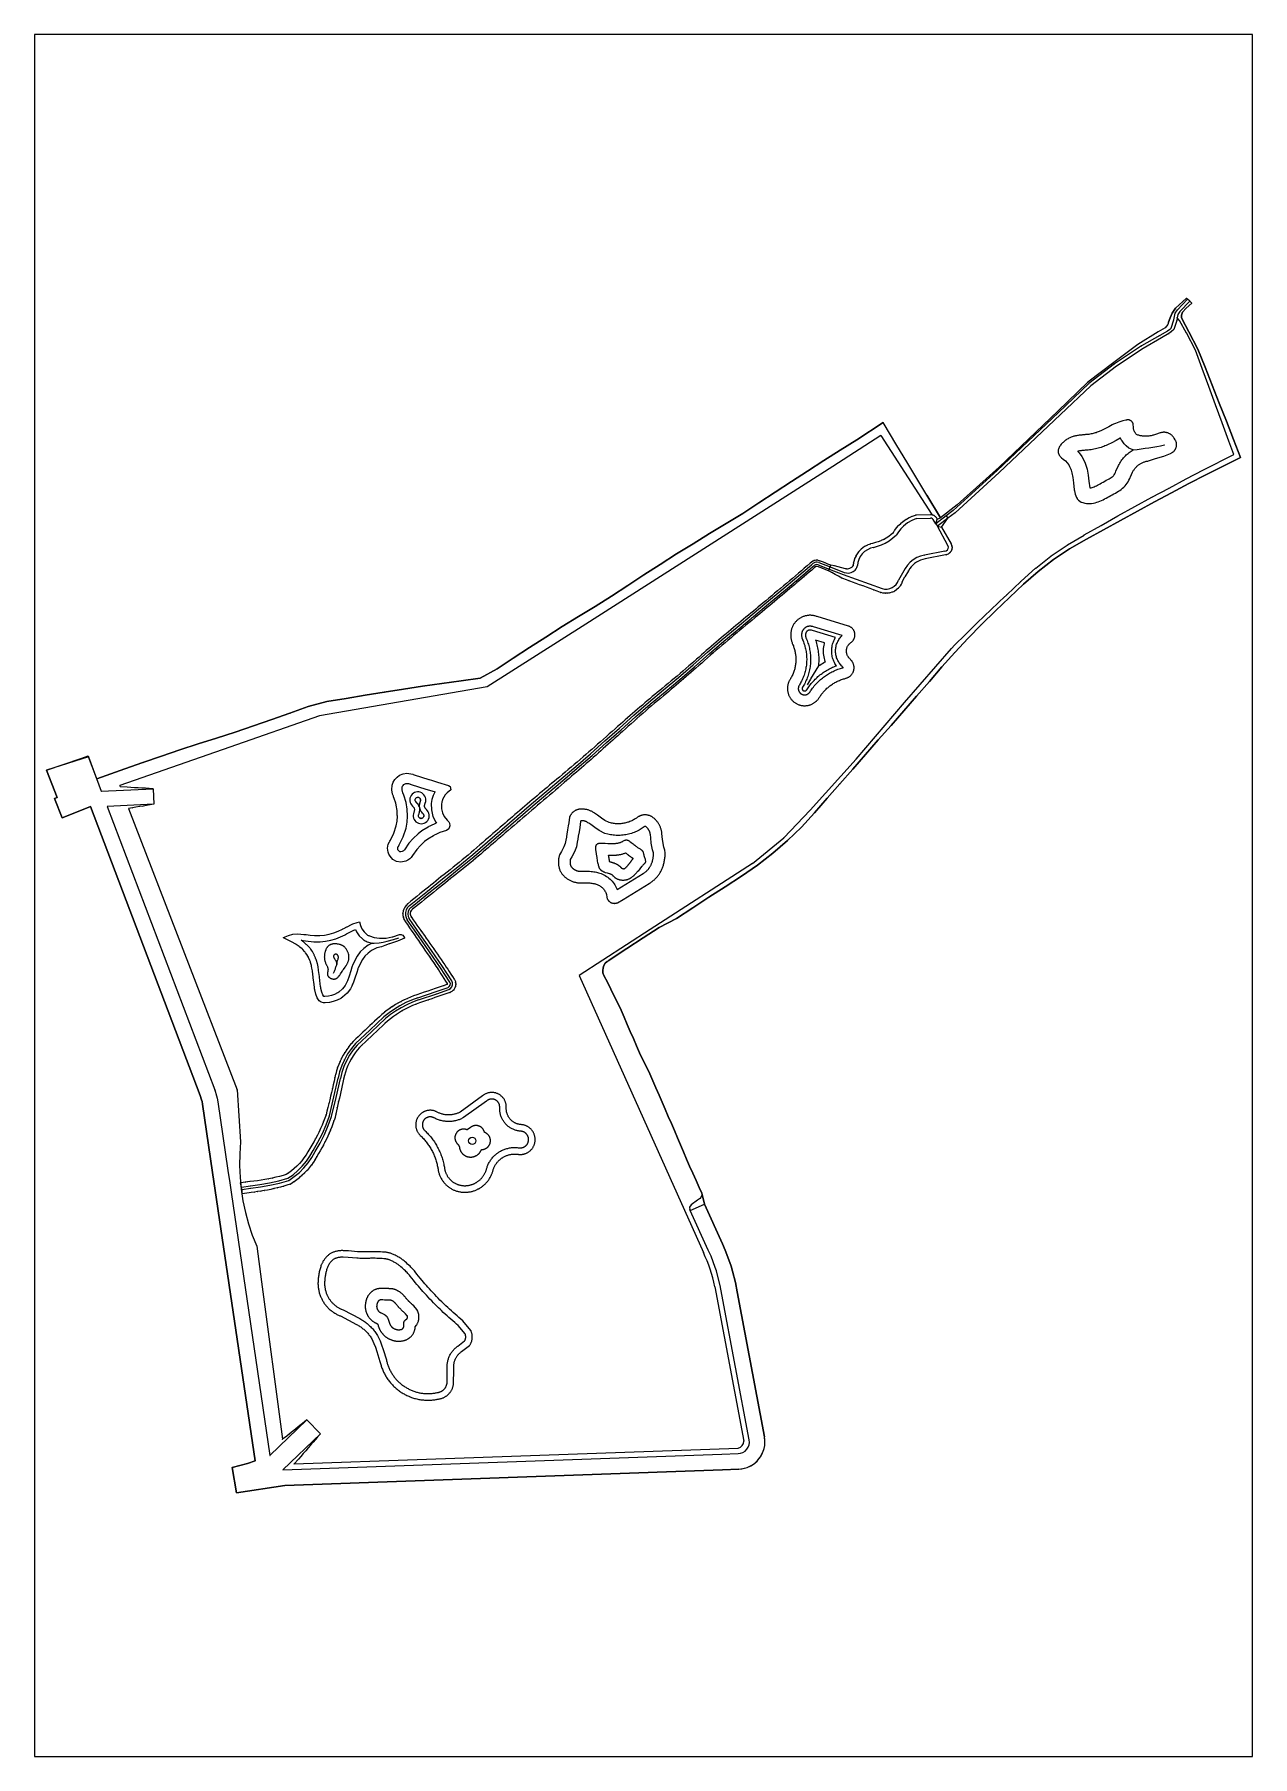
# Paper-space layout 'Planblad_1' of a CAD drawing. Header units: metres. Extents: x 0 to 0.21, y 0 to 0.297.
# The model-space entities are those that its viewports show. They can reach past a viewport. Long polylines and large blocks are cut down to what shows.
import ezdxf

# ---------------------------------------------------------------- set-up
doc = ezdxf.new("R2010")
doc.units = ezdxf.units.M
doc.linetypes.add('DASHED', pattern=[2.25, 2, -0.25])
doc.linetypes.add('TALUD-L', pattern=[2.001, 0.02001, 1.96098, 0.02001])
for name, color, linetype in [('N-WE-VH-VERHARDING_HALFVERHARDING_GRIND-G-_', 7, 'Continuous'), ('N-WE-WH-WATERBODEM-G-_', 7, 'Continuous'), ('WTO3', 7, 'Continuous'), ('WTO4', 7, 'Continuous')]:
    doc.layers.add(name, color=color, linetype=linetype)

# ---------------------------------------------------------------- blocks, each defined once
blk = doc.blocks.new('INVISIBLE')
at = {"color": 0, "linetype": 'Continuous', "lineweight": 9}
for p, q in [((-0.0125, 0), (0.0125, 0)), ((0, -0.0125), (0, 0.0125))]:
    blk.add_line(p, q, dxfattribs=at)

msp = doc.modelspace()

# ---------------------------------------------------------------- linework, layer by layer
at = {"layer": 'N-WE-VH-VERHARDING_HALFVERHARDING_GRIND-G-_', "color": 3, "linetype": 'Continuous', "lineweight": 9}
for p, q in [((150515.77, 200852.64, 17.85), (150524.62, 200855.65, 17.85)), ((150518.55, 200845.57, 17.85), (150515.77, 200852.64, 17.85)), ((150524.62, 200855.65, 17.85), (150526.54, 200856.3, 17.85)), ((150526.54, 200856.3, 17.85), (150526.61, 200856.09, 17.85)), ((150526.61, 200856.09, 17.85), (150529.92, 200847.21, 17.85)), ((150517.88, 200845.3, 17.85), (150518.55, 200845.57, 17.85)), ((150519.85, 200840.37, 17.85), (150517.88, 200845.3, 17.85)), ((150529.92, 200847.21, 17.85), (150543.26, 200847.82, 16.7)), ((150543.44, 200843.83, 16.69), (150531.42, 200843.27, 17.85)), ((150543.26, 200847.82, 16.7), (150543.44, 200843.83, 16.69)), ((150525.23, 200842.52, 17.85), (150519.85, 200840.37, 17.85)), ((150527.15, 200843.25, 17.85), (150525.23, 200842.52, 17.85)), ((150555.44, 200768.71, 17.85), (150527.15, 200843.25, 17.85)), ((150531.42, 200843.27, 17.85), (150559.18, 200770.12, 17.85)), ((150555.79, 200767.61, 17.85), (150555.44, 200768.71, 17.85)), ((150559.18, 200770.12, 17.85), (150559.66, 200768.62, 17.85)), ((150559.66, 200768.62, 17.85), (150559.8, 200768, 17.85)), ((150559.8, 200768, 17.85), (150559.97, 200767.07, 17.85)), ((150555.89, 200767.16, 17.85), (150555.79, 200767.61, 17.85)), ((150556.01, 200766.48, 17.85), (150555.89, 200767.16, 17.85)), ((150558.62, 200748.79, 17.85), (150556.01, 200766.48, 17.85)), ((150559.97, 200767.07, 17.85), (150562.58, 200749.37, 17.85)), ((150569.57, 200674.44, 17.85), (150558.62, 200748.79, 17.85)), ((150562.58, 200749.37, 17.85), (150563.05, 200746.18, 17.85)), ((150563.05, 200746.18, 17.85), (150563.4, 200743.76, 17.85)), ((150563.4, 200743.76, 17.85), (150573.41, 200675.83, 17.85)), ((150681.8, 200739.02, 17.85), (150685.44, 200740.67, 17.85)), ((150686.46, 200728.78, 17.85), (150681.8, 200739.02, 17.85)), ((150685.44, 200740.67, 17.85), (150690.11, 200730.42, 17.85)), ((150687.16, 200727.23, 17.85), (150686.46, 200728.78, 17.85)), ((150690.11, 200730.42, 17.85), (150690.84, 200728.79, 17.85)), ((150690.84, 200728.79, 17.85), (150692.04, 200725.61, 17.85)), ((150688.25, 200724.34, 17.85), (150687.16, 200727.23, 17.85)), ((150688.54, 200723.44, 17.85), (150688.25, 200724.34, 17.85)), ((150688.87, 200722.33, 17.85), (150688.54, 200723.44, 17.85)), ((150692.04, 200725.61, 17.85), (150692.36, 200724.63, 17.85)), ((150692.36, 200724.63, 17.85), (150692.72, 200723.41, 17.85)), ((150689.51, 200719.68, 17.85), (150688.87, 200722.33, 17.85)), ((150689.96, 200717.33, 17.85), (150689.51, 200719.68, 17.85)), ((150692.72, 200723.41, 17.85), (150693.43, 200720.49, 17.85)), ((150693.43, 200720.49, 17.85), (150693.89, 200718.07, 17.85)), ((150697.01, 200679.86, 17.85), (150689.96, 200717.33, 17.85)), ((150693.89, 200718.07, 17.85), (150700.94, 200680.6, 17.85)), ((150582.94, 200685.01, 16.83), (150573.41, 200675.83, 17.85)), ((150586.41, 200681.4, 16.85), (150576.75, 200672.1, 17.85)), ((150576.75, 200672.1, 17.85), (150689.93, 200676.16, 17.85)), ((150689.93, 200676.16, 17.85), (150694.14, 200676.31, 17.85)), ((150563.66, 200672.73, 17.85), (150567.59, 200673.8, 17.85)), ((150564.79, 200666.16, 17.85), (150563.66, 200672.73, 17.85)), ((150567.59, 200673.8, 17.85), (150569.57, 200674.44, 17.85)), ((150690.08, 200672.16, 17.85), (150577.22, 200668.11, 17.85)), ((150694.31, 200672.31, 17.85), (150690.08, 200672.16, 17.85)), ((150577.22, 200668.11, 17.85), (150564.79, 200666.16, 17.85))]:
    msp.add_line(p, q, dxfattribs=at)
msp.add_polyline3d([(150582.94, 200685.01, 16.83), (150586.41, 200681.4, 16.85)], dxfattribs=at)
for radius, start, end in [(3, 271.6032, 10.5071), (7, 272.0561, 10.6587)]:
    msp.add_arc((150694.06, 200679.31, 17.85), radius, start, end, dxfattribs=at)
at = {"layer": 'N-WE-WH-WATERBODEM-G-_', "color": 96, "linetype": 'Continuous', "lineweight": 9}
for p, q in [((150810.05, 200974.16, 17.46), (150809.82, 200974.42, 18.18)), ((150810.6, 200973.65, 17.46), (150810.05, 200974.16, 17.46)), ((150811.15, 200973.14, 18.22), (150810.6, 200973.65, 17.46)), ((150807.96, 200968.63, 17.58), (150807.4, 200969.35, 17.59)), ((150809.75, 200965.4, 17.58), (150807.96, 200968.63, 17.58)), ((150812.09, 200960.94, 17.58), (150809.74, 200965.41, 17.58)), ((150809.74, 200965.41, 17.58), (150809.75, 200965.4, 17.58)), ((150810.4, 200965.75, 18.19), (150812.72, 200961.23, 18.15)), ((150813.82, 200956.28, 17.58), (150812.09, 200960.94, 17.58)), ((150812.72, 200961.23, 18.15), (150814.56, 200956.58, 18.24)), ((150815.55, 200951.59, 17.58), (150813.82, 200956.28, 17.58)), ((150814.56, 200956.58, 18.24), (150816.39, 200951.93, 18.33)), ((150817.28, 200946.9, 17.58), (150815.55, 200951.59, 17.58)), ((150816.39, 200951.93, 18.33), (150818.23, 200947.27, 18.42)), ((150819.01, 200942.21, 17.58), (150817.28, 200946.9, 17.58)), ((150818.23, 200947.27, 18.42), (150820.06, 200942.62, 18.52)), ((150724.72, 200937.87, 18.35), (150731.55, 200942.29, 18.27)), ((150735.09, 200936.41, 17.98), (150731.55, 200942.29, 18.27)), ((150820.72, 200937.51, 17.58), (150819.01, 200942.21, 17.58)), ((150820.06, 200942.62, 18.52), (150821.9, 200937.97, 18.63)), ((150730.96, 200938.96, 17.55), (150718.57, 200930.94, 17.55)), ((150720.5, 200935.18, 18.34), (150724.72, 200937.87, 18.35)), ((150730.96, 200938.96, 17.55), (150744.08, 200918.55, 17.49)), ((150821.97, 200934.08, 17.58), (150820.72, 200937.51, 17.58)), ((150820.72, 200937.51, 17.58), (150820.72, 200937.51, 17.58)), ((150821.9, 200937.97, 18.63), (150823.72, 200933.33, 18.73)), ((150712.07, 200929.8, 18.34), (150716.28, 200932.5, 18.34)), ((150716.28, 200932.5, 18.34), (150720.5, 200935.18, 18.34)), ((150737.66, 200932.13, 18.04), (150735.09, 200936.41, 17.98)), ((150814.15, 200930.09, 17.54), (150821.97, 200934.08, 17.58)), ((150823.72, 200933.33, 18.73), (150819.25, 200931.08, 18.73)), ((150718.57, 200930.94, 17.55), (150654.87, 200890.3, 17.25)), ((150707.88, 200927.07, 18.32), (150712.07, 200929.8, 18.34)), ((150740.24, 200927.85, 17.74), (150737.66, 200932.13, 18.04)), ((150742.82, 200923.56, 17.71), (150740.24, 200927.85, 17.74)), ((150809.71, 200927.78, 17.54), (150814.15, 200930.08, 17.54)), ((150814.79, 200928.83, 18.71), (150810.34, 200926.55, 18.69)), ((150814.15, 200930.08, 17.54), (150814.15, 200930.09, 17.54)), ((150819.25, 200931.08, 18.73), (150814.79, 200928.83, 18.71)), ((150699.49, 200921.63, 18.29), (150703.69, 200924.35, 18.3)), ((150703.69, 200924.35, 18.3), (150707.88, 200927.07, 18.32)), ((150742.82, 200923.56, 17.71), (150746.31, 200917.76, 17.71)), ((150800.87, 200923.05, 17.54), (150805.28, 200925.41, 17.54)), ((150805.93, 200924.2, 18.68), (150801.51, 200921.85, 18.67)), ((150805.28, 200925.41, 17.54), (150809.69, 200927.77, 17.54)), ((150810.34, 200926.55, 18.69), (150805.93, 200924.2, 18.68)), ((150809.69, 200927.77, 17.54), (150809.71, 200927.78, 17.54)), ((150695.34, 200918.85, 18.25), (150699.49, 200921.63, 18.29)), ((150750.62, 200921.11, 17.7), (150746.31, 200917.76, 17.71)), ((150792.11, 200918.2, 17.54), (150796.46, 200920.65, 17.54)), ((150797.11, 200919.47, 18.66), (150792.73, 200917.06, 18.62)), ((150796.46, 200920.65, 17.54), (150796.47, 200920.66, 17.54)), ((150796.47, 200920.66, 17.54), (150800.87, 200923.05, 17.54)), ((150801.51, 200921.85, 18.67), (150797.11, 200919.47, 18.66)), ((150800.87, 200923.05, 17.54), (150800.87, 200923.05, 17.54)), ((150686.79, 200913.66, 18.21), (150691.07, 200916.25, 18.22)), ((150691.07, 200916.25, 18.22), (150695.34, 200918.85, 18.25)), ((150734.49, 200914.47, 17.49), (150734.53, 200914.54, 17.49)), ((150734.53, 200914.54, 17.49), (150734.97, 200915.12, 17.49)), ((150734.97, 200915.12, 17.49), (150735.02, 200915.18, 17.49)), ((150735.02, 200915.18, 17.49), (150735.51, 200915.73, 17.49)), ((150735.51, 200915.73, 17.49), (150735.56, 200915.79, 17.49)), ((150735.56, 200915.79, 17.49), (150736.09, 200916.3, 17.49)), ((150736.09, 200916.3, 17.49), (150736.15, 200916.35, 17.49)), ((150736.15, 200916.35, 17.49), (150736.76, 200916.85, 17.49)), ((150736.76, 200916.85, 17.49), (150736.83, 200916.9, 17.49)), ((150736.83, 200916.9, 17.49), (150737.48, 200917.35, 17.49)), ((150737.48, 200917.35, 17.49), (150737.55, 200917.39, 17.49)), ((150737.55, 200917.39, 17.49), (150738.23, 200917.78, 17.49)), ((150738.23, 200917.78, 17.49), (150738.31, 200917.81, 17.49)), ((150738.31, 200917.81, 17.49), (150739.03, 200918.14, 17.49)), ((150739.03, 200918.14, 17.49), (150739.11, 200918.17, 17.49)), ((150739.11, 200918.17, 17.49), (150739.85, 200918.43, 17.49)), ((150739.85, 200918.43, 17.49), (150739.99, 200918.47, 17.49)), ((150739.99, 200918.47, 17.49), (150740.14, 200918.48, 17.49)), ((150740.14, 200918.48, 17.49), (150743.75, 200918.58, 17.49)), ((150740.17, 200917.51, 16.67), (150743.78, 200917.64, 16.7)), ((150743.75, 200918.58, 17.49), (150743.88, 200918.58, 17.49)), ((150743.88, 200918.58, 17.49), (150744.08, 200918.55, 17.49)), ((150744.08, 200918.55, 17.49), (150744.2, 200918.53, 17.49)), ((150744.2, 200918.53, 17.49), (150744.32, 200918.5, 17.49)), ((150744.32, 200918.5, 17.49), (150744.51, 200918.43, 17.49)), ((150745.15, 200916.17, 16.7), (150744.47, 200917.27, 16.7)), ((150744.51, 200918.43, 17.49), (150744.62, 200918.38, 17.49)), ((150744.62, 200918.38, 17.49), (150744.73, 200918.31, 17.49)), ((150744.73, 200918.31, 17.49), (150744.89, 200918.19, 17.49)), ((150744.89, 200918.19, 17.49), (150744.99, 200918.11, 17.49)), ((150744.99, 200918.11, 17.49), (150745.07, 200918.02, 17.49)), ((150745.07, 200918.02, 17.49), (150745.2, 200917.86, 17.49)), ((150745.15, 200916.17, 16.7), (150745.49, 200917.38, 17.49)), ((150745.2, 200917.86, 17.49), (150745.29, 200917.73, 17.49)), ((150745.29, 200917.73, 17.49), (150745.49, 200917.38, 17.49)), ((150745.49, 200917.38, 17.49), (150746.31, 200917.76, 17.71)), ((150745.57, 200915.55, 16.7), (150746.63, 200915.35, 17.26)), ((150748.25, 200910.55, 16.7), (150745.57, 200915.55, 16.7)), ((150746.63, 200915.35, 17.26), (150748.27, 200917.64, 17.27)), ((150746.63, 200915.35, 17.26), (150749.07, 200911.01, 17.49)), ((150783.39, 200913.3, 17.54), (150787.75, 200915.75, 17.54)), ((150788.36, 200914.65, 18.58), (150783.97, 200912.24, 18.54)), ((150787.75, 200915.75, 17.54), (150792.11, 200918.2, 17.54)), ((150787.75, 200915.75, 17.54), (150787.75, 200915.75, 17.54)), ((150792.73, 200917.06, 18.62), (150788.36, 200914.65, 18.58)), ((150678.28, 200908.42, 18.18), (150682.53, 200911.04, 18.2)), ((150682.53, 200911.04, 18.2), (150686.79, 200913.66, 18.21)), ((150726.41, 200910.08, 17.48), (150726.31, 200910.01, 17.48)), ((150726.89, 200910.39, 17.49), (150726.41, 200910.08, 17.48)), ((150726.99, 200910.45, 17.49), (150726.89, 200910.39, 17.49)), ((150727.51, 200910.71, 17.49), (150726.99, 200910.45, 17.49)), ((150727.62, 200910.76, 17.49), (150727.51, 200910.71, 17.49)), ((150728.16, 200910.96, 17.49), (150727.62, 200910.76, 17.49)), ((150728.27, 200910.99, 17.49), (150728.16, 200910.96, 17.49)), ((150728.83, 200911.13, 17.5), (150728.27, 200910.99, 17.49)), ((150729.57, 200911.32, 17.5), (150728.82, 200911.13, 17.5)), ((150728.82, 200911.13, 17.5), (150728.83, 200911.13, 17.5)), ((150730.26, 200911.55, 17.5), (150729.57, 200911.32, 17.5)), ((150730.96, 200911.83, 17.5), (150730.26, 200911.55, 17.5)), ((150730.96, 200911.83, 17.5), (150731.02, 200911.86, 17.51)), ((150731.61, 200912.11, 17.49), (150731.02, 200911.86, 17.51)), ((150731.61, 200912.11, 17.49), (150732.32, 200912.52, 17.49)), ((150732.32, 200912.52, 17.49), (150733, 200912.98, 17.49)), ((150733, 200912.98, 17.49), (150733.64, 200913.48, 17.49)), ((150733.64, 200913.48, 17.49), (150734.18, 200913.97, 17.49)), ((150734.18, 200913.97, 17.49), (150734.49, 200914.47, 17.49)), ((150749.07, 200911.01, 17.49), (150749.11, 200910.91, 17.49)), ((150749.11, 200910.91, 17.49), (150749.21, 200910.68, 17.49)), ((150749.21, 200910.68, 17.49), (150749.25, 200910.57, 17.49)), ((150749.25, 200910.57, 17.49), (150749.27, 200910.45, 17.49)), ((150749.27, 200910.45, 17.49), (150749.31, 200910.21, 17.49)), ((150749.31, 200910.21, 17.49), (150749.32, 200910.09, 17.49)), ((150749.32, 200910.09, 17.49), (150749.31, 200909.97, 17.49)), ((150774.88, 200907.88, 17.54), (150779.01, 200910.7, 17.54)), ((150779.01, 200910.7, 17.54), (150779.07, 200910.74, 17.54)), ((150779.07, 200910.74, 17.54), (150783.37, 200913.29, 17.54)), ((150783.97, 200912.24, 18.54), (150779.64, 200909.74, 18.49)), ((150783.37, 200913.29, 17.54), (150783.39, 200913.3, 17.54)), ((150669.86, 200903.01, 18.14), (150674.07, 200905.72, 18.16)), ((150674.07, 200905.72, 18.16), (150678.28, 200908.42, 18.18)), ((150709.25, 200902.38, 16.98), (150713.05, 200905.63, 17.01)), ((150712.73, 200906, 17.42), (150711.97, 200905.35, 17.41)), ((150713.06, 200906.28, 17.42), (150712.73, 200906, 17.42)), ((150713.05, 200905.63, 17.01), (150713.38, 200905.91, 17.01)), ((150713.1, 200906.32, 17.42), (150713.06, 200906.28, 17.42)), ((150713.38, 200906.51, 17.42), (150713.1, 200906.32, 17.42)), ((150713.48, 200906.56, 17.43), (150713.38, 200906.51, 17.42)), ((150713.79, 200906.69, 17.43), (150713.48, 200906.56, 17.43)), ((150713.9, 200906.72, 17.43), (150713.79, 200906.69, 17.43)), ((150714.24, 200906.77, 17.43), (150713.9, 200906.72, 17.43)), ((150714.34, 200906.78, 17.43), (150714.24, 200906.77, 17.43)), ((150714.68, 200906.76, 17.43), (150714.34, 200906.78, 17.43)), ((150714.79, 200906.75, 17.43), (150714.68, 200906.76, 17.43)), ((150714.77, 200905.62, 17.02), (150717.63, 200904.51, 17.02)), ((150715.12, 200906.65, 17.43), (150714.79, 200906.75, 17.43)), ((150714.99, 200906.18, 17.02), (150717.85, 200905.07, 17.02)), ((150715.17, 200906.64, 17.43), (150715.12, 200906.65, 17.43)), ((150715.88, 200906.36, 17.43), (150715.17, 200906.64, 17.43)), ((150716.6, 200906.08, 17.43), (150715.88, 200906.36, 17.43)), ((150717.31, 200905.81, 17.43), (150716.6, 200906.08, 17.43)), ((150718.03, 200905.54, 17.44), (150717.31, 200905.81, 17.43)), ((150723.9, 200906.07, 17.47), (150723.83, 200905.56, 17.47)), ((150723.92, 200906.18, 17.47), (150723.9, 200906.07, 17.47)), ((150724.05, 200906.72, 17.47), (150723.92, 200906.18, 17.47)), ((150724.08, 200906.83, 17.47), (150724.05, 200906.72, 17.47)), ((150724.26, 200907.35, 17.47), (150724.08, 200906.83, 17.47)), ((150724.31, 200907.46, 17.47), (150724.26, 200907.35, 17.47)), ((150724.55, 200907.96, 17.47), (150724.31, 200907.46, 17.47)), ((150724.6, 200908.06, 17.47), (150724.55, 200907.96, 17.47)), ((150724.89, 200908.53, 17.47), (150724.6, 200908.06, 17.47)), ((150724.96, 200908.62, 17.47), (150724.89, 200908.53, 17.47)), ((150725.3, 200909.06, 17.48), (150724.96, 200908.62, 17.47)), ((150725.38, 200909.15, 17.48), (150725.3, 200909.06, 17.48)), ((150725.78, 200909.56, 17.48), (150725.38, 200909.15, 17.48)), ((150725.86, 200909.64, 17.48), (150725.78, 200909.56, 17.48)), ((150726.31, 200910.01, 17.48), (150725.86, 200909.64, 17.48)), ((150739.65, 200905.92, 17.49), (150739.2, 200905.53, 17.49)), ((150740.13, 200906.26, 17.49), (150739.65, 200905.92, 17.49)), ((150740.65, 200906.56, 17.49), (150740.13, 200906.26, 17.49)), ((150741.19, 200906.8, 17.49), (150740.65, 200906.56, 17.49)), ((150741.76, 200906.99, 17.49), (150741.19, 200906.8, 17.49)), ((150742.38, 200907.12, 17.49), (150741.76, 200906.99, 17.49)), ((150747.45, 200909.12, 16.68), (150742.18, 200908.09, 16.66)), ((150747.62, 200908.18, 17.49), (150742.38, 200907.12, 17.49)), ((150747.84, 200908.21, 17.49), (150747.62, 200908.18, 17.49)), ((150747.96, 200908.24, 17.49), (150747.84, 200908.21, 17.49)), ((150748.08, 200908.28, 17.49), (150747.96, 200908.24, 17.49)), ((150748.3, 200908.38, 17.49), (150748.08, 200908.28, 17.49)), ((150748.41, 200908.44, 17.49), (150748.3, 200908.38, 17.49)), ((150748.51, 200908.51, 17.49), (150748.41, 200908.44, 17.49)), ((150748.7, 200908.67, 17.49), (150748.51, 200908.51, 17.49)), ((150748.79, 200908.75, 17.49), (150748.7, 200908.67, 17.49)), ((150748.87, 200908.84, 17.49), (150748.79, 200908.75, 17.49)), ((150749.02, 200909.04, 17.49), (150748.87, 200908.84, 17.49)), ((150749.08, 200909.15, 17.49), (150749.02, 200909.04, 17.49)), ((150749.14, 200909.26, 17.49), (150749.08, 200909.15, 17.49)), ((150749.22, 200909.49, 17.49), (150749.14, 200909.26, 17.49)), ((150749.26, 200909.6, 17.49), (150749.22, 200909.49, 17.49)), ((150749.28, 200909.72, 17.49), (150749.26, 200909.6, 17.49)), ((150749.31, 200909.97, 17.49), (150749.28, 200909.72, 17.49)), ((150770.89, 200904.74, 17.54), (150774.82, 200907.84, 17.54)), ((150775.48, 200906.98, 18.44), (150771.52, 200903.92, 18.4)), ((150774.82, 200907.84, 17.54), (150774.88, 200907.88, 17.54)), ((150779.64, 200909.74, 18.49), (150775.48, 200906.98, 18.44)), ((150665.68, 200900.27, 18.11), (150669.86, 200903.01, 18.14)), ((150705.43, 200899.16, 16.96), (150709.25, 200902.38, 16.98)), ((150705.81, 200898.7, 16.96), (150709.64, 200901.92, 16.98)), ((150707.4, 200901.47, 17.38), (150706.64, 200900.82, 17.38)), ((150708.16, 200902.11, 17.39), (150707.4, 200901.47, 17.38)), ((150708.93, 200902.76, 17.39), (150708.16, 200902.11, 17.39)), ((150709.69, 200903.41, 17.4), (150708.93, 200902.76, 17.39)), ((150708.93, 200902.76, 17.39), (150708.93, 200902.76, 17.39)), ((150709.96, 200901.55, 17.39), (150709.32, 200901.01, 17.39)), ((150709.64, 200901.92, 16.98), (150713.44, 200905.17, 17.01)), ((150710.45, 200904.05, 17.4), (150709.69, 200903.41, 17.4)), ((150710.59, 200902.09, 17.4), (150709.96, 200901.55, 17.39)), ((150709.96, 200901.55, 17.39), (150709.96, 200901.55, 17.39)), ((150711.21, 200904.7, 17.41), (150710.45, 200904.05, 17.4)), ((150711.22, 200902.63, 17.4), (150710.59, 200902.09, 17.4)), ((150711.97, 200905.35, 17.41), (150711.21, 200904.7, 17.41)), ((150711.86, 200903.17, 17.4), (150711.22, 200902.63, 17.4)), ((150712.49, 200903.72, 17.41), (150711.86, 200903.17, 17.4)), ((150713.12, 200904.26, 17.41), (150712.49, 200903.72, 17.41)), ((150713.76, 200904.8, 17.42), (150713.12, 200904.26, 17.41)), ((150713.44, 200905.17, 17.01), (150713.77, 200905.45, 17.01)), ((150714.06, 200905.06, 17.42), (150713.76, 200904.8, 17.42)), ((150714.21, 200905.15, 17.42), (150714.06, 200905.06, 17.42)), ((150714.33, 200905.19, 17.42), (150714.21, 200905.15, 17.42)), ((150714.47, 200905.2, 17.42), (150714.33, 200905.19, 17.42)), ((150714.63, 200905.16, 17.42), (150714.47, 200905.2, 17.42)), ((150715.31, 200904.9, 17.42), (150714.63, 200905.16, 17.42)), ((150716.02, 200904.61, 17.42), (150715.31, 200904.9, 17.42)), ((150716.74, 200904.33, 17.43), (150716.02, 200904.61, 17.42)), ((150717.45, 200904.05, 17.43), (150716.74, 200904.33, 17.43)), ((150717.63, 200904.51, 17.02), (150717.45, 200904.05, 17.43)), ((150718.31, 200903.58, 17.43), (150717.45, 200904.05, 17.43)), ((150717.63, 200904.51, 17.02), (150717.85, 200905.07, 17.02)), ((150717.63, 200904.51, 17.02), (150721.27, 200903.09, 16.63)), ((150717.85, 200905.07, 17.02), (150718.03, 200905.54, 17.44)), ((150717.85, 200905.07, 17.02), (150721.49, 200903.65, 16.63)), ((150718.98, 200905.3, 17.44), (150718.03, 200905.54, 17.44)), ((150719.18, 200903.12, 17.44), (150718.31, 200903.58, 17.43)), ((150719.94, 200905.06, 17.44), (150718.98, 200905.3, 17.44)), ((150720.05, 200902.65, 17.44), (150719.18, 200903.12, 17.44)), ((150720.89, 200904.82, 17.45), (150719.94, 200905.06, 17.44)), ((150720.91, 200902.18, 17.45), (150720.05, 200902.65, 17.44)), ((150721.85, 200904.57, 17.45), (150720.89, 200904.82, 17.45)), ((150720.92, 200902.14, 17.45), (150720.9, 200902.14, 17.45)), ((150720.94, 200902.17, 17.45), (150720.91, 200902.18, 17.45)), ((150721.84, 200901.83, 17.45), (150720.94, 200902.17, 17.45)), ((150721.27, 200903.09, 16.63), (150731.27, 200899.48, 16.59)), ((150722.75, 200901.5, 17.46), (150721.84, 200901.83, 17.45)), ((150722.06, 200904.54, 17.46), (150721.85, 200904.57, 17.45)), ((150722.34, 200904.52, 17.46), (150722.06, 200904.54, 17.46)), ((150722.61, 200904.56, 17.46), (150722.34, 200904.52, 17.46)), ((150722.87, 200904.63, 17.46), (150722.61, 200904.56, 17.46)), ((150723.65, 200901.16, 17.46), (150722.75, 200901.5, 17.46)), ((150723.05, 200904.72, 17.46), (150722.87, 200904.63, 17.46)), ((150723.23, 200904.82, 17.46), (150723.05, 200904.72, 17.46)), ((150723.41, 200904.93, 17.46), (150723.23, 200904.82, 17.46)), ((150723.56, 200905.06, 17.46), (150723.41, 200904.93, 17.46)), ((150723.68, 200905.17, 17.46), (150723.56, 200905.06, 17.46)), ((150724.56, 200900.82, 17.46), (150723.65, 200901.16, 17.46)), ((150723.75, 200905.27, 17.47), (150723.68, 200905.17, 17.46)), ((150723.79, 200905.38, 17.47), (150723.75, 200905.27, 17.47)), ((150723.83, 200905.56, 17.47), (150723.79, 200905.38, 17.47)), ((150737.21, 200904.62, 16.62), (150735.49, 200901.62, 16.61)), ((150736.49, 200901.18, 17.51), (150736.29, 200900.72, 17.51)), ((150736.49, 200901.18, 17.51), (150737.14, 200902.48, 17.52)), ((150738.1, 200904.09, 17.49), (150737.14, 200902.48, 17.52)), ((150738.43, 200904.62, 17.49), (150738.1, 200904.09, 17.49)), ((150738.79, 200905.09, 17.49), (150738.43, 200904.62, 17.49)), ((150739.2, 200905.53, 17.49), (150738.79, 200905.09, 17.49)), ((150763.47, 200897.89, 17.54), (150767.08, 200901.34, 17.54)), ((150767.08, 200901.34, 17.54), (150767.11, 200901.37, 17.54)), ((150767.11, 200901.37, 17.54), (150770.84, 200904.7, 17.54)), ((150771.52, 200903.92, 18.4), (150767.78, 200900.6, 18.38)), ((150770.84, 200904.7, 17.54), (150770.89, 200904.74, 17.54)), ((150657.26, 200894.89, 18.09), (150661.5, 200897.53, 18.08)), ((150661.5, 200897.53, 18.08), (150665.68, 200900.27, 18.11)), ((150702.04, 200896.98, 17.35), (150701.27, 200896.34, 17.34)), ((150701.59, 200895.96, 16.93), (150705.43, 200899.16, 16.96)), ((150701.97, 200895.5, 16.93), (150705.81, 200898.7, 16.96)), ((150702.81, 200897.62, 17.35), (150702.04, 200896.98, 17.35)), ((150703.57, 200898.26, 17.36), (150702.81, 200897.62, 17.35)), ((150704.34, 200898.9, 17.36), (150703.57, 200898.26, 17.36)), ((150704.21, 200896.72, 17.36), (150703.57, 200896.18, 17.35)), ((150704.85, 200897.25, 17.36), (150704.21, 200896.72, 17.36)), ((150705.11, 200899.54, 17.37), (150704.34, 200898.9, 17.36)), ((150705.49, 200897.79, 17.36), (150704.85, 200897.25, 17.36)), ((150705.87, 200900.18, 17.37), (150705.11, 200899.53, 17.37)), ((150705.11, 200899.53, 17.37), (150705.11, 200899.54, 17.37)), ((150706.13, 200898.32, 17.37), (150705.49, 200897.79, 17.36)), ((150706.64, 200900.82, 17.38), (150705.87, 200900.18, 17.37)), ((150706.77, 200898.86, 17.37), (150706.13, 200898.32, 17.37)), ((150706.13, 200898.32, 17.37), (150706.13, 200898.32, 17.37)), ((150707.41, 200899.4, 17.38), (150706.77, 200898.86, 17.37)), ((150708.04, 200899.93, 17.38), (150707.41, 200899.4, 17.38)), ((150708.68, 200900.47, 17.38), (150708.04, 200899.93, 17.38)), ((150709.32, 200901.01, 17.39), (150708.68, 200900.47, 17.38)), ((150725.46, 200900.48, 17.47), (150724.56, 200900.82, 17.46)), ((150726.37, 200900.14, 17.47), (150725.46, 200900.48, 17.47)), ((150727.28, 200899.81, 17.48), (150726.37, 200900.14, 17.47)), ((150728.18, 200899.47, 17.48), (150727.28, 200899.81, 17.48)), ((150729.09, 200899.13, 17.48), (150728.18, 200899.47, 17.48)), ((150730, 200898.8, 17.49), (150729.09, 200899.13, 17.48)), ((150730.9, 200898.46, 17.49), (150730, 200898.8, 17.49)), ((150731.03, 200898.42, 17.49), (150730.9, 200898.46, 17.49)), ((150731.47, 200898.32, 17.49), (150731.03, 200898.42, 17.49)), ((150731.61, 200898.3, 17.49), (150731.47, 200898.32, 17.49)), ((150732.06, 200898.25, 17.49), (150731.61, 200898.3, 17.49)), ((150732.2, 200898.25, 17.49), (150732.06, 200898.25, 17.49)), ((150732.65, 200898.27, 17.49), (150732.2, 200898.25, 17.49)), ((150732.79, 200898.28, 17.5), (150732.65, 200898.27, 17.49)), ((150733.23, 200898.36, 17.5), (150732.79, 200898.28, 17.5)), ((150733.37, 200898.39, 17.5), (150733.23, 200898.36, 17.5)), ((150733.8, 200898.52, 17.5), (150733.37, 200898.39, 17.5)), ((150733.94, 200898.57, 17.5), (150733.8, 200898.52, 17.5)), ((150734.35, 200898.76, 17.5), (150733.94, 200898.57, 17.5)), ((150734.48, 200898.83, 17.5), (150734.35, 200898.76, 17.5)), ((150734.9, 200899.1, 17.5), (150734.48, 200898.83, 17.5)), ((150735.03, 200899.2, 17.5), (150734.9, 200899.1, 17.5)), ((150735.41, 200899.53, 17.51), (150735.03, 200899.2, 17.5)), ((150735.52, 200899.64, 17.51), (150735.41, 200899.53, 17.51)), ((150735.85, 200900.02, 17.51), (150735.52, 200899.64, 17.51)), ((150735.94, 200900.15, 17.51), (150735.85, 200900.02, 17.51)), ((150736.21, 200900.58, 17.51), (150735.94, 200900.15, 17.51)), ((150736.29, 200900.72, 17.51), (150736.21, 200900.58, 17.51)), ((150764.15, 200897.17, 18.37), (150760.53, 200893.72, 18.38)), ((150763.46, 200897.89, 17.54), (150763.47, 200897.89, 17.54)), ((150767.78, 200900.6, 18.38), (150764.15, 200897.17, 18.37)), ((150648.74, 200889.65, 18.13), (150652.98, 200892.29, 18.12)), ((150652.98, 200892.29, 18.12), (150657.26, 200894.89, 18.09)), ((150693.91, 200889.55, 16.88), (150697.75, 200892.75, 16.91)), ((150694.29, 200889.09, 16.88), (150698.13, 200892.29, 16.91)), ((150696.79, 200892.6, 17.32), (150696.15, 200892.07, 17.32)), ((150697.43, 200893.14, 17.32), (150696.79, 200892.6, 17.32)), ((150698.07, 200893.67, 17.33), (150697.43, 200893.14, 17.32)), ((150697.75, 200892.75, 16.91), (150701.59, 200895.96, 16.93)), ((150698.71, 200894.2, 17.33), (150698.07, 200893.67, 17.33)), ((150698.13, 200892.29, 16.91), (150701.97, 200895.5, 16.93)), ((150699.09, 200892.45, 17.33), (150698.45, 200891.91, 17.32)), ((150699.35, 200894.74, 17.33), (150698.71, 200894.2, 17.33)), ((150699.73, 200892.98, 17.33), (150699.09, 200892.45, 17.33)), ((150699.99, 200895.27, 17.34), (150699.35, 200894.74, 17.33)), ((150700.37, 200893.51, 17.33), (150699.73, 200892.98, 17.33)), ((150700.63, 200895.81, 17.34), (150699.99, 200895.27, 17.34)), ((150701.01, 200894.05, 17.34), (150700.37, 200893.51, 17.33)), ((150701.27, 200896.34, 17.34), (150700.63, 200895.81, 17.34)), ((150701.65, 200894.58, 17.34), (150701.01, 200894.05, 17.34)), ((150702.29, 200895.11, 17.34), (150701.65, 200894.58, 17.34)), ((150702.93, 200895.65, 17.35), (150702.29, 200895.11, 17.34)), ((150703.57, 200896.18, 17.35), (150702.93, 200895.65, 17.35)), ((150760.53, 200893.72, 18.38), (150756.94, 200890.24, 18.4)), ((150654.87, 200890.3, 17.25), (150629.4, 200874.16, 17.17)), ((150644.53, 200886.95, 18.11), (150648.74, 200889.65, 18.13)), ((150690.07, 200886.35, 16.86), (150693.91, 200889.55, 16.88)), ((150690.45, 200885.89, 16.86), (150694.29, 200889.09, 16.88)), ((150691.66, 200888.34, 17.29), (150691.03, 200887.8, 17.29)), ((150692.3, 200888.87, 17.29), (150691.66, 200888.34, 17.29)), ((150692.94, 200889.41, 17.3), (150692.3, 200888.87, 17.29)), ((150693.58, 200889.94, 17.3), (150692.94, 200889.41, 17.3)), ((150693.85, 200888.06, 17.29), (150693.08, 200887.42, 17.29)), ((150694.23, 200890.47, 17.3), (150693.58, 200889.94, 17.3)), ((150694.62, 200888.7, 17.3), (150693.85, 200888.06, 17.29)), ((150694.87, 200891.01, 17.31), (150694.23, 200890.47, 17.3)), ((150695.38, 200889.35, 17.3), (150694.62, 200888.7, 17.3)), ((150695.51, 200891.54, 17.31), (150694.87, 200891.01, 17.31)), ((150696.15, 200889.99, 17.31), (150695.38, 200889.35, 17.3)), ((150696.15, 200892.07, 17.32), (150695.51, 200891.54, 17.31)), ((150696.92, 200890.63, 17.31), (150696.15, 200889.99, 17.31)), ((150697.68, 200891.27, 17.32), (150696.92, 200890.63, 17.31)), ((150698.45, 200891.91, 17.32), (150697.68, 200891.27, 17.32)), ((150756.94, 200890.24, 18.4), (150753.43, 200886.68, 18.41)), ((150636.15, 200881.49, 18.05), (150640.33, 200884.24, 18.09)), ((150640.33, 200884.24, 18.09), (150644.53, 200886.95, 18.11)), ((150685.93, 200883.47, 17.25), (150685.31, 200882.92, 17.25)), ((150685.94, 200883.48, 17.25), (150685.93, 200883.47, 17.25)), ((150686.57, 200884.02, 17.26), (150685.94, 200883.48, 17.25)), ((150686.27, 200883.09, 16.83), (150690.07, 200886.35, 16.86)), ((150687.2, 200884.56, 17.26), (150686.57, 200884.02, 17.26)), ((150686.66, 200882.64, 16.83), (150690.45, 200885.89, 16.86)), ((150687.84, 200885.11, 17.27), (150687.2, 200884.56, 17.26)), ((150688.51, 200883.56, 17.26), (150687.75, 200882.9, 17.26)), ((150688.47, 200885.65, 17.27), (150687.84, 200885.11, 17.27)), ((150689.11, 200886.19, 17.27), (150688.47, 200885.65, 17.27)), ((150689.27, 200884.21, 17.27), (150688.51, 200883.56, 17.26)), ((150689.74, 200886.73, 17.28), (150689.11, 200886.19, 17.27)), ((150690.02, 200884.86, 17.27), (150689.27, 200884.21, 17.27)), ((150689.75, 200886.73, 17.28), (150689.74, 200886.73, 17.28)), ((150690.39, 200887.27, 17.28), (150689.75, 200886.73, 17.28)), ((150690.78, 200885.51, 17.28), (150690.02, 200884.86, 17.27)), ((150691.03, 200887.8, 17.29), (150690.39, 200887.27, 17.28)), ((150691.54, 200886.14, 17.28), (150690.78, 200885.51, 17.28)), ((150692.31, 200886.78, 17.29), (150691.54, 200886.14, 17.28)), ((150693.08, 200887.42, 17.29), (150692.31, 200886.78, 17.29)), ((150737.07, 200870.1, 17.5), (150749.16, 200884.05, 17.54)), ((150753.43, 200886.68, 18.41), (150750.02, 200883.02, 18.43)), ((150631.97, 200878.75, 18.01), (150636.15, 200881.49, 18.05)), ((150678.75, 200876.51, 16.78), (150682.53, 200879.77, 16.81)), ((150679.14, 200876.05, 16.78), (150682.93, 200879.32, 16.81)), ((150681.44, 200879.5, 17.23), (150680.68, 200878.85, 17.22)), ((150682.2, 200880.15, 17.23), (150681.44, 200879.5, 17.23)), ((150682.82, 200880.7, 17.23), (150682.2, 200880.15, 17.23)), ((150682.53, 200879.77, 16.81), (150686.27, 200883.09, 16.83)), ((150683.44, 200881.26, 17.24), (150682.82, 200880.7, 17.23)), ((150682.93, 200879.32, 16.81), (150686.66, 200882.64, 16.83)), ((150684.01, 200879.6, 17.23), (150683.26, 200878.94, 17.23)), ((150683.26, 200878.94, 17.23), (150683.26, 200878.94, 17.23)), ((150684.06, 200881.81, 17.24), (150683.44, 200881.26, 17.24)), ((150684.76, 200880.27, 17.24), (150684.01, 200879.6, 17.23)), ((150684.68, 200882.37, 17.25), (150684.06, 200881.81, 17.24)), ((150685.31, 200882.92, 17.25), (150684.68, 200882.37, 17.25)), ((150685.5, 200880.93, 17.24), (150684.76, 200880.27, 17.24)), ((150686.25, 200881.6, 17.25), (150685.5, 200880.93, 17.24)), ((150687, 200882.26, 17.25), (150686.25, 200881.6, 17.25)), ((150687.75, 200882.9, 17.26), (150687, 200882.26, 17.25)), ((150746.71, 200879.28, 18.45), (150743.46, 200875.48, 18.46)), ((150750.02, 200883.02, 18.43), (150746.71, 200879.28, 18.45)), ((150612.78, 200874.29, 18.07), (150617.73, 200875.01, 18.05)), ((150617.73, 200875.01, 18.05), (150622.68, 200875.7, 18.03)), ((150622.68, 200875.7, 18.03), (150627.64, 200876.38, 18)), ((150627.64, 200876.38, 18), (150631.97, 200878.75, 18.01)), ((150674.91, 200873.31, 16.73), (150678.75, 200876.51, 16.78)), ((150675.3, 200872.84, 16.73), (150679.14, 200876.05, 16.78)), ((150676.1, 200875, 17.19), (150675.33, 200874.36, 17.19)), ((150676.88, 200875.63, 17.2), (150676.1, 200875, 17.19)), ((150677.65, 200876.27, 17.2), (150676.88, 200875.63, 17.2)), ((150678.19, 200874.58, 17.2), (150677.56, 200874.04, 17.19)), ((150678.42, 200876.9, 17.21), (150677.65, 200876.27, 17.2)), ((150678.83, 200875.12, 17.2), (150678.19, 200874.58, 17.2)), ((150679.17, 200877.55, 17.21), (150678.42, 200876.9, 17.21)), ((150679.47, 200875.66, 17.21), (150678.83, 200875.12, 17.2)), ((150679.93, 200878.2, 17.22), (150679.17, 200877.55, 17.21)), ((150680.1, 200876.21, 17.21), (150679.47, 200875.66, 17.21)), ((150679.47, 200875.66, 17.21), (150679.47, 200875.66, 17.21)), ((150680.68, 200878.85, 17.22), (150679.93, 200878.2, 17.22)), ((150680.73, 200876.75, 17.21), (150680.1, 200876.21, 17.21)), ((150681.36, 200877.3, 17.22), (150680.73, 200876.75, 17.21)), ((150681.99, 200877.84, 17.22), (150681.36, 200877.3, 17.22)), ((150682.62, 200878.39, 17.23), (150681.99, 200877.84, 17.22)), ((150683.26, 200878.94, 17.23), (150682.62, 200878.39, 17.23)), ((150743.46, 200875.48, 18.46), (150740.19, 200871.7, 18.42)), ((150583.28, 200869.08, 17.97), (150588.1, 200870.32, 18.02)), ((150629.4, 200874.16, 17.17), (150586.16, 200866.63, 16.94)), ((150588.1, 200870.32, 18.02), (150593.03, 200871.14, 18.03)), ((150593.03, 200871.14, 18.03), (150597.97, 200871.96, 18.05)), ((150597.97, 200871.96, 18.05), (150602.9, 200872.76, 18.06)), ((150602.9, 200872.76, 18.06), (150607.84, 200873.53, 18.07)), ((150607.84, 200873.53, 18.07), (150612.78, 200874.29, 18.07)), ((150667.29, 200866.82, 16.68), (150671.07, 200870.1, 16.71)), ((150670.71, 200870.51, 17.16), (150670.08, 200869.97, 17.16)), ((150670.72, 200870.52, 17.16), (150670.71, 200870.51, 17.16)), ((150671.36, 200871.05, 17.16), (150670.72, 200870.52, 17.16)), ((150671.07, 200870.1, 16.71), (150674.91, 200873.31, 16.73)), ((150672, 200871.59, 17.17), (150671.36, 200871.05, 17.16)), ((150671.46, 200869.64, 16.71), (150675.3, 200872.84, 16.73)), ((150672.64, 200872.12, 17.17), (150672, 200871.59, 17.17)), ((150673.34, 200870.51, 17.17), (150672.57, 200869.87, 17.16)), ((150673.28, 200872.66, 17.18), (150672.64, 200872.12, 17.17)), ((150673.92, 200873.19, 17.18), (150673.28, 200872.66, 17.18)), ((150674.11, 200871.15, 17.17), (150673.34, 200870.51, 17.17)), ((150674.56, 200873.73, 17.18), (150673.92, 200873.19, 17.18)), ((150674.88, 200871.79, 17.18), (150674.11, 200871.15, 17.17)), ((150675.33, 200874.36, 17.19), (150674.56, 200873.73, 17.18)), ((150675.65, 200872.43, 17.18), (150674.88, 200871.79, 17.18)), ((150676.28, 200872.96, 17.19), (150675.65, 200872.43, 17.18)), ((150676.92, 200873.5, 17.19), (150676.28, 200872.96, 17.19)), ((150677.56, 200874.04, 17.19), (150676.92, 200873.5, 17.19)), ((150724.6, 200855.44, 17.4), (150737.07, 200870.1, 17.5)), ((150740.19, 200871.7, 18.42), (150736.89, 200867.94, 18.36)), ((150586.16, 200866.63, 16.94), (150563.08, 200858.58, 16.79)), ((150569.15, 200864.02, 17.85), (150573.87, 200865.68, 17.88)), ((150573.87, 200865.68, 17.88), (150578.58, 200867.37, 17.92)), ((150578.58, 200867.37, 17.92), (150583.28, 200869.08, 17.97)), ((150663.55, 200863.5, 16.66), (150667.29, 200866.82, 16.68)), ((150663.95, 200863.05, 16.66), (150667.68, 200866.37, 16.68)), ((150665.66, 200866.14, 17.15), (150665.04, 200865.59, 17.15)), ((150666.29, 200866.7, 17.15), (150665.66, 200866.14, 17.15)), ((150666.91, 200867.25, 17.15), (150666.29, 200866.7, 17.15)), ((150666.92, 200867.25, 17.15), (150666.91, 200867.25, 17.15)), ((150667.55, 200867.8, 17.15), (150666.92, 200867.25, 17.15)), ((150668.06, 200865.95, 17.15), (150667.31, 200865.29, 17.14)), ((150668.18, 200868.34, 17.16), (150667.55, 200867.8, 17.15)), ((150667.68, 200866.37, 16.68), (150671.46, 200869.64, 16.71)), ((150668.8, 200866.6, 17.15), (150668.05, 200865.95, 17.15)), ((150668.05, 200865.95, 17.15), (150668.06, 200865.95, 17.15)), ((150668.81, 200868.88, 17.16), (150668.18, 200868.34, 17.16)), ((150669.56, 200867.26, 17.15), (150668.8, 200866.6, 17.15)), ((150669.45, 200869.43, 17.16), (150668.81, 200868.88, 17.16)), ((150670.08, 200869.97, 17.16), (150669.45, 200869.43, 17.16)), ((150670.31, 200867.92, 17.15), (150669.56, 200867.26, 17.15)), ((150671.06, 200868.58, 17.15), (150670.31, 200867.92, 17.15)), ((150671.81, 200869.23, 17.16), (150671.06, 200868.58, 17.15)), ((150672.57, 200869.87, 17.16), (150671.81, 200869.23, 17.16)), ((150736.89, 200867.94, 18.36), (150733.59, 200864.19, 18.31)), ((150559.65, 200860.91, 17.85), (150564.41, 200862.43, 17.84)), ((150564.41, 200862.43, 17.84), (150569.15, 200864.02, 17.85)), ((150660.16, 200861.3, 17.14), (150659.41, 200860.64, 17.13)), ((150659.81, 200860.18, 16.63), (150663.55, 200863.5, 16.66)), ((150660.91, 200861.96, 17.14), (150660.16, 200861.3, 17.14)), ((150660.21, 200859.73, 16.63), (150663.95, 200863.05, 16.66)), ((150661.66, 200862.62, 17.14), (150660.91, 200861.96, 17.14)), ((150662.41, 200863.28, 17.14), (150661.66, 200862.62, 17.14)), ((150663.16, 200863.94, 17.14), (150662.41, 200863.28, 17.14)), ((150663.09, 200861.51, 17.13), (150662.47, 200860.95, 17.13)), ((150663.71, 200862.07, 17.14), (150663.09, 200861.51, 17.13)), ((150663.79, 200864.49, 17.14), (150663.16, 200863.94, 17.14)), ((150664.33, 200862.62, 17.14), (150663.71, 200862.07, 17.14)), ((150664.41, 200865.04, 17.15), (150663.79, 200864.49, 17.14)), ((150665.07, 200863.29, 17.14), (150664.33, 200862.62, 17.14)), ((150665.04, 200865.59, 17.15), (150664.41, 200865.04, 17.15)), ((150665.82, 200863.95, 17.14), (150665.07, 200863.29, 17.14)), ((150666.57, 200864.62, 17.14), (150665.82, 200863.95, 17.14)), ((150667.31, 200865.29, 17.14), (150666.57, 200864.62, 17.14)), ((150733.59, 200864.19, 18.31), (150730.29, 200860.43, 18.25)), ((150563.08, 200858.58, 16.79), (150534.66, 200848.67, 16.68)), ((150545.4, 200856.22, 17.85), (150550.14, 200857.83, 17.87)), ((150550.14, 200857.83, 17.87), (150554.89, 200859.39, 17.87)), ((150554.89, 200859.39, 17.87), (150559.65, 200860.91, 17.85)), ((150652.29, 200853.6, 16.58), (150656.07, 200856.86, 16.61)), ((150655.67, 200857.33, 17.12), (150654.91, 200856.68, 17.12)), ((150656.41, 200857.99, 17.13), (150655.67, 200857.33, 17.12)), ((150656.07, 200856.86, 16.61), (150659.81, 200860.18, 16.63)), ((150657.16, 200858.65, 17.13), (150656.41, 200857.99, 17.13)), ((150656.47, 200856.41, 16.61), (150660.21, 200859.73, 16.63)), ((150657.91, 200859.31, 17.13), (150657.16, 200858.65, 17.13)), ((150658.12, 200857.06, 17.12), (150657.5, 200856.51, 17.12)), ((150658.66, 200859.97, 17.13), (150657.91, 200859.31, 17.13)), ((150658.74, 200857.62, 17.12), (150658.12, 200857.06, 17.12)), ((150659.41, 200860.64, 17.13), (150658.66, 200859.97, 17.13)), ((150659.36, 200858.18, 17.12), (150658.74, 200857.62, 17.12)), ((150659.98, 200858.73, 17.13), (150659.36, 200858.18, 17.12)), ((150660.61, 200859.29, 17.13), (150659.98, 200858.73, 17.13)), ((150661.23, 200859.84, 17.13), (150660.61, 200859.29, 17.13)), ((150661.85, 200860.4, 17.13), (150661.23, 200859.84, 17.13)), ((150662.47, 200860.95, 17.13), (150661.85, 200860.4, 17.13)), ((150730.29, 200860.43, 18.25), (150726.99, 200856.67, 18.2)), ((150528.74, 200850.38, 17.85), (150535.95, 200852.95, 17.81)), ((150535.95, 200852.95, 17.81), (150540.67, 200854.61, 17.84)), ((150540.67, 200854.61, 17.84), (150545.4, 200856.22, 17.85)), ((150648.48, 200850.37, 16.56), (150652.29, 200853.6, 16.58)), ((150648.87, 200849.91, 16.56), (150652.68, 200853.14, 16.58)), ((150650.35, 200852.8, 17.11), (150649.58, 200852.15, 17.11)), ((150651.11, 200853.44, 17.11), (150650.35, 200852.8, 17.11)), ((150651.87, 200854.09, 17.11), (150651.11, 200853.44, 17.11)), ((150652.63, 200854.73, 17.11), (150651.87, 200854.09, 17.11)), ((150651.87, 200854.09, 17.11), (150651.87, 200854.09, 17.11)), ((150653.09, 200852.66, 17.11), (150652.46, 200852.12, 17.11)), ((150653.39, 200855.38, 17.12), (150652.63, 200854.73, 17.11)), ((150652.68, 200853.14, 16.58), (150656.47, 200856.41, 16.61)), ((150653.72, 200853.21, 17.11), (150653.09, 200852.66, 17.11)), ((150653.09, 200852.66, 17.11), (150653.09, 200852.66, 17.11)), ((150654.15, 200856.03, 17.12), (150653.39, 200855.38, 17.12)), ((150654.35, 200853.76, 17.11), (150653.72, 200853.21, 17.11)), ((150654.91, 200856.68, 17.12), (150654.15, 200856.03, 17.12)), ((150654.98, 200854.31, 17.11), (150654.35, 200853.76, 17.11)), ((150655.61, 200854.85, 17.11), (150654.98, 200854.31, 17.11)), ((150656.24, 200855.4, 17.12), (150655.61, 200854.85, 17.11)), ((150656.87, 200855.95, 17.12), (150656.24, 200855.4, 17.12)), ((150657.5, 200856.51, 17.12), (150656.87, 200855.95, 17.12)), ((150656.87, 200855.95, 17.12), (150656.87, 200855.95, 17.12)), ((150712.72, 200842.3, 17.33), (150724.6, 200855.44, 17.4)), ((150723.7, 200852.91, 18.2), (150720.41, 200849.14, 18.2)), ((150726.99, 200856.67, 18.2), (150723.7, 200852.91, 18.2)), ((150534.66, 200848.67, 16.68), (150534.79, 200848.33, 16.68)), ((150536.56, 200848.23, 16.68), (150534.79, 200848.33, 16.68)), ((150537.51, 200848.17, 16.69), (150536.56, 200848.23, 16.68)), ((150538.47, 200848.11, 16.69), (150537.51, 200848.17, 16.69)), ((150539.43, 200848.05, 16.69), (150538.47, 200848.11, 16.69)), ((150540.39, 200848, 16.69), (150539.43, 200848.05, 16.69)), ((150541.34, 200847.94, 16.7), (150540.39, 200848, 16.69)), ((150542.3, 200847.88, 16.7), (150541.34, 200847.94, 16.7)), ((150543.26, 200847.82, 16.7), (150542.3, 200847.88, 16.7)), ((150644.86, 200848.19, 17.09), (150644.23, 200847.65, 17.09)), ((150644.66, 200847.13, 16.53), (150648.48, 200850.37, 16.56)), ((150645.5, 200848.72, 17.1), (150644.86, 200848.19, 17.09)), ((150645.05, 200846.67, 16.53), (150648.87, 200849.91, 16.56)), ((150646.14, 200849.26, 17.1), (150645.5, 200848.72, 17.1)), ((150646.78, 200849.79, 17.1), (150646.14, 200849.26, 17.1)), ((150647.42, 200850.33, 17.1), (150646.78, 200849.79, 17.1)), ((150647.77, 200848.11, 17.09), (150647.01, 200847.46, 17.09)), ((150648.05, 200850.86, 17.1), (150647.42, 200850.33, 17.1)), ((150648.53, 200848.76, 17.1), (150647.77, 200848.11, 17.09)), ((150648.82, 200851.51, 17.1), (150648.05, 200850.86, 17.1)), ((150649.28, 200849.41, 17.1), (150648.53, 200848.76, 17.1)), ((150649.58, 200852.15, 17.11), (150648.82, 200851.51, 17.1)), ((150649.92, 200849.96, 17.1), (150649.28, 200849.41, 17.1)), ((150650.55, 200850.5, 17.1), (150649.92, 200849.96, 17.1)), ((150651.19, 200851.04, 17.1), (150650.55, 200850.5, 17.1)), ((150651.82, 200851.58, 17.1), (150651.19, 200851.04, 17.1)), ((150652.46, 200852.12, 17.11), (150651.82, 200851.58, 17.1)), ((150720.41, 200849.14, 18.2), (150717.12, 200845.38, 18.21)), ((150541.6, 200843.52, 16.68), (150540.68, 200843.36, 16.68)), ((150542.52, 200843.67, 16.68), (150541.6, 200843.52, 16.68)), ((150543.44, 200843.83, 16.69), (150542.52, 200843.67, 16.68)), ((150637.05, 200840.65, 16.48), (150640.85, 200843.9, 16.51)), ((150637.44, 200840.19, 16.48), (150641.24, 200843.44, 16.51)), ((150639.77, 200843.88, 17.08), (150639.14, 200843.34, 17.07)), ((150640.4, 200844.42, 17.08), (150639.77, 200843.88, 17.08)), ((150640.41, 200844.42, 17.08), (150640.4, 200844.42, 17.08)), ((150641.04, 200844.96, 17.08), (150640.41, 200844.42, 17.08)), ((150640.85, 200843.9, 16.51), (150644.66, 200847.13, 16.53)), ((150641.68, 200845.5, 17.09), (150641.04, 200844.96, 17.08)), ((150641.24, 200843.44, 16.51), (150645.05, 200846.67, 16.53)), ((150642.31, 200846.04, 17.09), (150641.68, 200845.5, 17.09)), ((150642.44, 200843.57, 17.08), (150641.68, 200842.92, 17.07)), ((150642.95, 200846.57, 17.09), (150642.31, 200846.04, 17.09)), ((150643.2, 200844.22, 17.08), (150642.44, 200843.57, 17.08)), ((150643.59, 200847.11, 17.09), (150642.95, 200846.57, 17.09)), ((150643.97, 200844.86, 17.08), (150643.2, 200844.22, 17.08)), ((150644.23, 200847.65, 17.09), (150643.59, 200847.11, 17.09)), ((150644.73, 200845.51, 17.09), (150643.97, 200844.86, 17.08)), ((150645.49, 200846.16, 17.09), (150644.73, 200845.51, 17.09)), ((150646.25, 200846.81, 17.09), (150645.49, 200846.16, 17.09)), ((150647.01, 200847.46, 17.09), (150646.25, 200846.81, 17.09)), ((150717.12, 200845.38, 18.21), (150713.81, 200841.63, 18.21)), ((150537.92, 200842.91, 16.68), (150536.94, 200842.75, 16.67)), ((150536.94, 200842.75, 16.67), (150564.94, 200770.12, 16.61)), ((150538.84, 200843.06, 16.68), (150537.92, 200842.91, 16.68)), ((150539.76, 200843.21, 16.68), (150538.84, 200843.06, 16.68)), ((150540.68, 200843.36, 16.68), (150539.76, 200843.21, 16.68)), ((150633.26, 200837.38, 16.46), (150637.05, 200840.65, 16.48)), ((150634.08, 200838.98, 17.03), (150633.45, 200838.44, 17.03)), ((150633.66, 200836.93, 16.46), (150637.44, 200840.19, 16.48)), ((150634.71, 200839.53, 17.04), (150634.08, 200838.98, 17.03)), ((150635.34, 200840.08, 17.04), (150634.71, 200839.53, 17.04)), ((150635.97, 200840.62, 17.05), (150635.34, 200840.08, 17.04)), ((150636.6, 200841.17, 17.05), (150635.97, 200840.62, 17.05)), ((150637.13, 200839.02, 17.04), (150636.37, 200838.37, 17.03)), ((150637.24, 200841.71, 17.06), (150636.6, 200841.17, 17.05)), ((150636.6, 200841.17, 17.05), (150636.6, 200841.17, 17.05)), ((150637.89, 200839.68, 17.04), (150637.13, 200839.02, 17.04)), ((150637.87, 200842.25, 17.06), (150637.24, 200841.71, 17.06)), ((150638.5, 200842.8, 17.07), (150637.87, 200842.25, 17.06)), ((150638.64, 200840.32, 17.05), (150637.88, 200839.67, 17.04)), ((150637.88, 200839.67, 17.04), (150637.89, 200839.68, 17.04)), ((150639.14, 200843.34, 17.07), (150638.5, 200842.8, 17.07)), ((150639.4, 200840.97, 17.06), (150638.64, 200840.32, 17.05)), ((150640.16, 200841.62, 17.06), (150639.4, 200840.97, 17.06)), ((150640.92, 200842.27, 17.07), (150640.16, 200841.62, 17.06)), ((150641.68, 200842.92, 17.07), (150640.92, 200842.27, 17.07)), ((150641.68, 200842.92, 17.07), (150641.68, 200842.92, 17.07)), ((150705.94, 200835.2, 17.29), (150712.72, 200842.3, 17.33)), ((150713.81, 200841.63, 18.21), (150710.46, 200837.92, 18.2)), ((150629.03, 200834.63, 16.99), (150628.28, 200833.97, 16.99)), ((150629.67, 200835.17, 17), (150629.03, 200834.63, 16.99)), ((150629.48, 200834.12, 16.43), (150633.26, 200837.38, 16.46)), ((150630.3, 200835.72, 17), (150629.67, 200835.17, 17)), ((150629.87, 200833.66, 16.43), (150633.66, 200836.93, 16.46)), ((150630.93, 200836.26, 17.01), (150630.3, 200835.72, 17)), ((150631.56, 200836.8, 17.01), (150630.93, 200836.26, 17.01)), ((150632.19, 200837.35, 17.02), (150631.56, 200836.8, 17.01)), ((150632.2, 200834.79, 17), (150631.57, 200834.24, 16.99)), ((150632.82, 200837.89, 17.02), (150632.19, 200837.35, 17.02)), ((150632.83, 200835.33, 17), (150632.2, 200834.79, 17)), ((150633.45, 200838.44, 17.03), (150632.82, 200837.89, 17.02)), ((150633.46, 200835.88, 17.01), (150632.83, 200835.33, 17)), ((150634.09, 200836.42, 17.01), (150633.46, 200835.88, 17.01)), ((150634.85, 200837.07, 17.02), (150634.09, 200836.42, 17.01)), ((150635.61, 200837.72, 17.03), (150634.85, 200837.07, 17.02)), ((150636.37, 200838.37, 17.03), (150635.61, 200837.72, 17.03)), ((150697.87, 200828.55, 17.25), (150705.94, 200835.2, 17.29)), ((150710.46, 200837.92, 18.2), (150706.85, 200834.46, 18.18)), ((150621.83, 200827.69, 16.38), (150625.69, 200830.85, 16.41)), ((150622.21, 200827.22, 16.38), (150626.08, 200830.39, 16.41)), ((150623.73, 200830.1, 16.94), (150622.96, 200829.46, 16.94)), ((150624.5, 200830.73, 16.95), (150623.73, 200830.1, 16.94)), ((150625.27, 200831.36, 16.96), (150624.5, 200830.73, 16.95)), ((150626.01, 200832.01, 16.97), (150625.27, 200831.36, 16.96)), ((150625.69, 200830.85, 16.41), (150629.48, 200834.12, 16.43)), ((150626.77, 200832.66, 16.97), (150626.01, 200832.01, 16.97)), ((150626.08, 200830.39, 16.41), (150629.87, 200833.66, 16.43)), ((150627.14, 200830.44, 16.96), (150626.51, 200829.9, 16.95)), ((150627.52, 200833.32, 16.98), (150626.77, 200832.66, 16.97)), ((150627.77, 200830.98, 16.96), (150627.14, 200830.44, 16.96)), ((150628.28, 200833.97, 16.99), (150627.52, 200833.32, 16.98)), ((150628.41, 200831.53, 16.97), (150627.77, 200830.98, 16.96)), ((150629.04, 200832.07, 16.97), (150628.41, 200831.53, 16.97)), ((150629.67, 200832.61, 16.98), (150629.04, 200832.07, 16.97)), ((150630.3, 200833.16, 16.98), (150629.67, 200832.61, 16.98)), ((150630.94, 200833.7, 16.99), (150630.3, 200833.16, 16.98)), ((150631.57, 200834.24, 16.99), (150630.94, 200833.7, 16.99)), ((150703.07, 200831.19, 18.16), (150699.12, 200828.13, 18.14)), ((150706.85, 200834.46, 18.18), (150703.07, 200831.19, 18.16)), ((150618.3, 200825.7, 16.9), (150617.52, 200825.07, 16.9)), ((150617.92, 200824.57, 16.36), (150621.83, 200827.69, 16.38)), ((150618.3, 200824.1, 16.36), (150622.21, 200827.22, 16.38)), ((150619.08, 200826.33, 16.91), (150618.3, 200825.7, 16.9)), ((150619.86, 200826.95, 16.91), (150619.08, 200826.33, 16.91)), ((150620.64, 200827.58, 16.92), (150619.86, 200826.95, 16.91)), ((150621.42, 200828.2, 16.93), (150620.64, 200827.58, 16.92)), ((150621.31, 200825.67, 16.91), (150620.66, 200825.15, 16.91)), ((150621.96, 200826.19, 16.92), (150621.31, 200825.67, 16.91)), ((150622.19, 200828.83, 16.93), (150621.41, 200828.2, 16.93)), ((150621.41, 200828.2, 16.93), (150621.42, 200828.2, 16.93)), ((150622.62, 200826.71, 16.92), (150621.96, 200826.19, 16.92)), ((150622.96, 200829.46, 16.94), (150622.19, 200828.83, 16.93)), ((150623.27, 200827.24, 16.93), (150622.62, 200826.72, 16.92)), ((150622.62, 200826.72, 16.92), (150622.62, 200826.71, 16.92)), ((150623.91, 200827.77, 16.93), (150623.27, 200827.24, 16.93)), ((150624.56, 200828.3, 16.94), (150623.91, 200827.77, 16.93)), ((150625.2, 200828.83, 16.94), (150624.56, 200828.3, 16.94)), ((150625.85, 200829.36, 16.95), (150625.2, 200828.83, 16.94)), ((150626.49, 200829.89, 16.95), (150625.85, 200829.36, 16.95)), ((150626.51, 200829.9, 16.95), (150626.49, 200829.89, 16.95)), ((150697.87, 200828.55, 17.25), (150671.46, 200811.48, 17.15)), ((150699.12, 200828.13, 18.14), (150695, 200825.29, 18.12)), ((150610.13, 200818.3, 16.31), (150614.02, 200821.45, 16.33)), ((150612.84, 200821.32, 16.86), (150612.06, 200820.69, 16.85)), ((150613.61, 200821.95, 16.87), (150612.84, 200821.32, 16.86)), ((150613.62, 200821.95, 16.87), (150613.61, 200821.95, 16.87)), ((150614.27, 200822.47, 16.87), (150613.62, 200821.95, 16.87)), ((150614.02, 200821.45, 16.33), (150617.92, 200824.57, 16.36)), ((150614.92, 200822.99, 16.88), (150614.27, 200822.47, 16.87)), ((150614.39, 200820.98, 16.33), (150618.3, 200824.1, 16.36)), ((150615.57, 200823.51, 16.88), (150614.92, 200822.99, 16.88)), ((150616.22, 200824.03, 16.89), (150615.57, 200823.51, 16.88)), ((150616.36, 200821.72, 16.88), (150615.58, 200821.1, 16.87)), ((150616.87, 200824.55, 16.89), (150616.22, 200824.03, 16.89)), ((150617.14, 200822.35, 16.88), (150616.36, 200821.72, 16.88)), ((150617.52, 200825.07, 16.9), (150616.87, 200824.55, 16.89)), ((150617.92, 200822.97, 16.89), (150617.14, 200822.35, 16.88)), ((150618.7, 200823.6, 16.89), (150617.92, 200822.97, 16.89)), ((150619.35, 200824.12, 16.9), (150618.7, 200823.6, 16.89)), ((150620.01, 200824.64, 16.9), (150619.35, 200824.12, 16.9)), ((150620.66, 200825.15, 16.91), (150620.01, 200824.64, 16.9)), ((150690.82, 200822.55, 18.08), (150686.63, 200819.82, 18.05)), ((150695, 200825.29, 18.12), (150690.82, 200822.55, 18.08)), ((150607.94, 200816.78, 16.83), (150607.8, 200816.35, 16.83)), ((150607.98, 200816.88, 16.83), (150607.94, 200816.78, 16.83)), ((150608.19, 200817.29, 16.83), (150607.98, 200816.88, 16.83)), ((150608.24, 200817.38, 16.83), (150608.19, 200817.29, 16.83)), ((150608.52, 200817.75, 16.83), (150608.24, 200817.38, 16.83)), ((150608.59, 200817.83, 16.83), (150608.52, 200817.75, 16.83)), ((150608.92, 200818.14, 16.83), (150608.59, 200817.83, 16.83)), ((150608.96, 200818.18, 16.83), (150608.92, 200818.14, 16.83)), ((150609.73, 200818.8, 16.84), (150608.96, 200818.18, 16.83)), ((150609.36, 200817.68, 16.31), (150610.13, 200818.3, 16.31)), ((150610.51, 200819.43, 16.84), (150609.73, 200818.8, 16.84)), ((150609.73, 200817.21, 16.31), (150610.51, 200817.84, 16.31)), ((150610.16, 200816.74, 16.83), (150609.94, 200816.52, 16.83)), ((150610.91, 200817.34, 16.84), (150610.16, 200816.74, 16.83)), ((150610.51, 200817.84, 16.31), (150614.39, 200820.98, 16.33)), ((150611.28, 200820.06, 16.85), (150610.51, 200819.43, 16.84)), ((150611.68, 200817.97, 16.84), (150610.91, 200817.34, 16.84)), ((150612.06, 200820.69, 16.85), (150611.28, 200820.06, 16.85)), ((150612.46, 200818.6, 16.85), (150611.68, 200817.97, 16.84)), ((150613.24, 200819.22, 16.85), (150612.46, 200818.6, 16.85)), ((150614.02, 200819.85, 16.86), (150613.24, 200819.22, 16.85)), ((150614.8, 200820.48, 16.87), (150614.02, 200819.85, 16.86)), ((150615.58, 200821.1, 16.87), (150614.8, 200820.47, 16.87)), ((150614.8, 200820.47, 16.87), (150614.8, 200820.48, 16.87)), ((150682.44, 200817.09, 18.01), (150678.23, 200814.4, 17.96)), ((150686.63, 200819.82, 18.05), (150682.44, 200817.09, 18.01)), ((150607.71, 200815.79, 16.82), (150607.7, 200815.69, 16.82)), ((150607.7, 200815.69, 16.82), (150607.71, 200815.23, 16.82)), ((150607.77, 200816.25, 16.83), (150607.71, 200815.79, 16.82)), ((150607.71, 200815.23, 16.82), (150607.72, 200815.12, 16.82)), ((150607.72, 200815.12, 16.82), (150607.81, 200814.67, 16.82)), ((150607.8, 200816.35, 16.83), (150607.77, 200816.25, 16.83)), ((150607.81, 200814.67, 16.82), (150607.84, 200814.57, 16.82)), ((150607.84, 200814.57, 16.82), (150608, 200814.14, 16.82)), ((150608, 200814.14, 16.82), (150608.05, 200814.05, 16.82)), ((150608.05, 200814.05, 16.82), (150608.27, 200813.65, 16.82)), ((150608.27, 200813.65, 16.82), (150608.3, 200813.6, 16.82)), ((150608.3, 200813.6, 16.82), (150608.87, 200812.78, 16.82)), ((150611.7, 200809.88, 16.26), (150608.83, 200813.98, 16.28)), ((150608.87, 200812.78, 16.82), (150609.44, 200811.96, 16.82)), ((150612.19, 200810.22, 16.26), (150609.32, 200814.32, 16.28)), ((150609.6, 200815.76, 16.83), (150609.59, 200815.48, 16.83)), ((150609.59, 200815.48, 16.83), (150609.63, 200815.21, 16.83)), ((150609.66, 200816.04, 16.83), (150609.6, 200815.76, 16.83)), ((150609.63, 200815.21, 16.83), (150609.72, 200814.94, 16.83)), ((150609.78, 200816.29, 16.83), (150609.66, 200816.04, 16.83)), ((150609.72, 200814.94, 16.83), (150609.88, 200814.67, 16.83)), ((150609.94, 200816.52, 16.83), (150609.78, 200816.29, 16.83)), ((150609.88, 200814.67, 16.83), (150610.35, 200814.02, 16.83)), ((150610.35, 200814.02, 16.83), (150610.83, 200813.34, 16.83)), ((150610.83, 200813.34, 16.83), (150611.31, 200812.66, 16.83)), ((150611.31, 200812.66, 16.83), (150611.79, 200811.98, 16.83)), ((150678.23, 200814.4, 17.96), (150673.81, 200812.07, 17.82)), ((150609.44, 200811.96, 16.82), (150610, 200811.13, 16.82)), ((150610, 200811.13, 16.82), (150610.57, 200810.31, 16.82)), ((150610.57, 200810.31, 16.82), (150611.14, 200809.49, 16.83)), ((150611.14, 200809.49, 16.83), (150611.14, 200809.49, 16.83)), ((150611.14, 200809.49, 16.83), (150611.7, 200808.67, 16.83)), ((150614.54, 200805.77, 16.23), (150611.7, 200809.88, 16.26)), ((150611.7, 200808.67, 16.83), (150612.27, 200807.84, 16.83)), ((150611.79, 200811.98, 16.83), (150612.28, 200811.3, 16.83)), ((150615.04, 200806.11, 16.23), (150612.19, 200810.22, 16.26)), ((150612.28, 200811.3, 16.83), (150612.76, 200810.62, 16.83)), ((150612.76, 200810.62, 16.83), (150612.76, 200810.62, 16.83)), ((150612.76, 200810.62, 16.83), (150613.24, 200809.93, 16.83)), ((150613.24, 200809.93, 16.83), (150613.72, 200809.25, 16.83)), ((150613.72, 200809.25, 16.83), (150614.2, 200808.57, 16.83)), ((150614.2, 200808.57, 16.83), (150614.68, 200807.89, 16.83)), ((150614.68, 200807.89, 16.83), (150615.16, 200807.21, 16.83)), ((150671.46, 200811.48, 17.15), (150653.15, 200799.65, 16.94)), ((150669.62, 200809.35, 17.73), (150665.42, 200806.63, 17.69)), ((150673.81, 200812.07, 17.82), (150669.62, 200809.35, 17.73)), ((150612.27, 200807.84, 16.83), (150612.83, 200807.01, 16.83)), ((150612.83, 200807.01, 16.83), (150613.39, 200806.19, 16.83)), ((150613.39, 200806.19, 16.83), (150613.95, 200805.36, 16.83)), ((150613.95, 200805.36, 16.83), (150614.52, 200804.54, 16.83)), ((150614.52, 200804.54, 16.83), (150615.08, 200803.71, 16.83)), ((150617.39, 200801.66, 16.21), (150614.54, 200805.77, 16.23)), ((150617.88, 200801.99, 16.21), (150615.04, 200806.11, 16.23)), ((150615.08, 200803.71, 16.83), (150615.64, 200802.89, 16.83)), ((150615.16, 200807.21, 16.83), (150615.64, 200806.52, 16.83)), ((150615.64, 200806.52, 16.83), (150616.11, 200805.84, 16.83)), ((150616.11, 200805.84, 16.83), (150616.59, 200805.16, 16.84)), ((150616.59, 200805.16, 16.84), (150617.07, 200804.47, 16.84)), ((150617.07, 200804.47, 16.84), (150617.55, 200803.79, 16.84)), ((150617.55, 200803.79, 16.84), (150618.03, 200803.11, 16.84)), ((150660.34, 200803.28, 18.06), (150660.59, 200803.46, 18.06)), ((150665.42, 200806.63, 17.69), (150660.59, 200803.46, 18.06)), ((150615.64, 200802.89, 16.83), (150616.21, 200802.06, 16.83)), ((150616.21, 200802.06, 16.83), (150616.76, 200801.25, 16.83)), ((150616.76, 200801.25, 16.83), (150617.12, 200800.68, 16.83)), ((150617.12, 200800.68, 16.83), (150617.48, 200800.11, 16.83)), ((150618.49, 200799.95, 16.2), (150617.39, 200801.66, 16.21)), ((150617.48, 200800.11, 16.83), (150617.85, 200799.54, 16.83)), ((150617.85, 200799.54, 16.83), (150618.28, 200798.86, 16.83)), ((150618.99, 200800.28, 16.2), (150617.88, 200801.99, 16.21)), ((150618.03, 200803.11, 16.84), (150618.5, 200802.42, 16.84)), ((150619.8, 200797.93, 16.18), (150618.49, 200799.95, 16.2)), ((150618.5, 200802.42, 16.84), (150618.52, 200802.4, 16.84)), ((150618.52, 200802.4, 16.84), (150618.89, 200801.84, 16.84)), ((150618.89, 200801.84, 16.84), (150619.27, 200801.27, 16.84)), ((150620.3, 200798.26, 16.18), (150618.99, 200800.28, 16.2)), ((150619.27, 200801.27, 16.84), (150619.64, 200800.7, 16.84)), ((150619.64, 200800.7, 16.84), (150620.08, 200800.03, 16.84)), ((150620.08, 200800.03, 16.84), (150620.52, 200799.36, 16.84)), ((150620.52, 200799.36, 16.84), (150620.96, 200798.69, 16.84)), ((150653.15, 200799.65, 16.94), (150685.18, 200728.17, 16.94)), ((150659.51, 200799.67, 18.04), (150660.43, 200797.89, 18.01)), ((150611.26, 200794.68, 16.8), (150610.46, 200794.4, 16.8)), ((150612.21, 200795, 16.81), (150611.26, 200794.68, 16.8)), ((150611.26, 200794.68, 16.8), (150611.26, 200794.68, 16.8)), ((150611.53, 200793.91, 16.13), (150616.26, 200795.53, 16.16)), ((150611.72, 200793.35, 16.13), (150616.45, 200794.96, 16.16)), ((150613.16, 200795.32, 16.81), (150612.21, 200795, 16.81)), ((150614.11, 200795.64, 16.81), (150613.16, 200795.32, 16.81)), ((150615.05, 200795.96, 16.82), (150614.11, 200795.64, 16.81)), ((150616, 200796.28, 16.82), (150615.05, 200795.96, 16.82)), ((150616.77, 200796.54, 16.82), (150616, 200796.28, 16.82)), ((150616.26, 200795.53, 16.16), (150619.33, 200796.58, 16.18)), ((150616.45, 200794.96, 16.16), (150619.52, 200796.01, 16.18)), ((150617.54, 200796.8, 16.82), (150616.77, 200796.54, 16.82)), ((150618.24, 200794.74, 16.82), (150617.47, 200794.48, 16.82)), ((150618.3, 200797.06, 16.83), (150617.54, 200796.8, 16.82)), ((150619.01, 200795.01, 16.83), (150618.24, 200794.74, 16.82)), ((150618.28, 200798.86, 16.83), (150618.71, 200798.19, 16.83)), ((150619.03, 200797.3, 16.83), (150618.3, 200797.06, 16.83)), ((150618.71, 200798.19, 16.83), (150619.11, 200797.55, 16.83)), ((150619.77, 200795.27, 16.83), (150619.01, 200795.01, 16.83)), ((150619.1, 200797.34, 16.83), (150619.03, 200797.3, 16.83)), ((150619.12, 200797.36, 16.83), (150619.1, 200797.34, 16.83)), ((150619.11, 200797.55, 16.83), (150619.15, 200797.48, 16.83)), ((150619.14, 200797.39, 16.83), (150619.12, 200797.36, 16.83)), ((150619.15, 200797.42, 16.83), (150619.14, 200797.39, 16.83)), ((150619.15, 200797.48, 16.83), (150619.15, 200797.45, 16.83)), ((150619.15, 200797.45, 16.83), (150619.15, 200797.42, 16.83)), ((150619.85, 200795.3, 16.83), (150619.77, 200795.27, 16.83)), ((150620.16, 200795.45, 16.83), (150619.85, 200795.3, 16.83)), ((150620.32, 200795.54, 16.83), (150620.16, 200795.45, 16.83)), ((150620.58, 200795.75, 16.83), (150620.32, 200795.54, 16.83)), ((150620.71, 200795.88, 16.83), (150620.58, 200795.75, 16.83)), ((150620.92, 200796.14, 16.83), (150620.71, 200795.88, 16.83)), ((150621.02, 200796.29, 16.83), (150620.92, 200796.14, 16.83)), ((150620.96, 200798.69, 16.84), (150621.01, 200798.61, 16.84)), ((150621.01, 200798.61, 16.84), (150621.16, 200798.3, 16.84)), ((150621.17, 200796.6, 16.84), (150621.02, 200796.29, 16.83)), ((150621.16, 200798.3, 16.84), (150621.22, 200798.13, 16.84)), ((150621.23, 200796.77, 16.84), (150621.17, 200796.6, 16.84)), ((150621.22, 200798.13, 16.84), (150621.3, 200797.8, 16.84)), ((150621.3, 200797.1, 16.84), (150621.23, 200796.77, 16.84)), ((150621.3, 200797.8, 16.84), (150621.32, 200797.62, 16.84)), ((150621.32, 200797.28, 16.84), (150621.3, 200797.1, 16.84)), ((150621.32, 200797.62, 16.84), (150621.32, 200797.28, 16.84)), ((150660.43, 200797.89, 18.01), (150661.32, 200796.1, 18)), ((150661.32, 200796.1, 18), (150662.21, 200794.31, 18)), ((150602.93, 200790.15, 16.77), (150602.28, 200789.62, 16.77)), ((150602.95, 200790.17, 16.77), (150602.93, 200790.15, 16.77)), ((150603.62, 200790.68, 16.77), (150602.95, 200790.17, 16.77)), ((150603.64, 200790.69, 16.77), (150603.62, 200790.68, 16.77)), ((150604.32, 200791.18, 16.77), (150603.64, 200790.69, 16.77)), ((150604.34, 200791.2, 16.77), (150604.32, 200791.18, 16.77)), ((150605.04, 200791.67, 16.78), (150604.34, 200791.2, 16.77)), ((150605.06, 200791.68, 16.78), (150605.04, 200791.67, 16.78)), ((150605.77, 200792.13, 16.78), (150605.06, 200791.68, 16.78)), ((150605.79, 200792.14, 16.78), (150605.77, 200792.13, 16.78)), ((150606.52, 200792.56, 16.78), (150605.79, 200792.14, 16.78)), ((150606.81, 200790.15, 16.78), (150606.01, 200789.63, 16.78)), ((150606.54, 200792.58, 16.78), (150606.52, 200792.56, 16.78)), ((150607.28, 200792.98, 16.79), (150606.54, 200792.58, 16.78)), ((150607.63, 200790.64, 16.78), (150606.81, 200790.15, 16.78)), ((150607.3, 200792.99, 16.79), (150607.28, 200792.98, 16.79)), ((150608.05, 200793.37, 16.79), (150607.3, 200792.99, 16.79)), ((150608.47, 200791.09, 16.79), (150607.63, 200790.64, 16.78)), ((150608.08, 200793.38, 16.79), (150608.05, 200793.37, 16.79)), ((150608.84, 200793.73, 16.79), (150608.08, 200793.38, 16.79)), ((150609.32, 200791.52, 16.79), (150608.47, 200791.09, 16.79)), ((150608.86, 200793.74, 16.79), (150608.84, 200793.73, 16.79)), ((150609.63, 200794.07, 16.8), (150608.86, 200793.74, 16.79)), ((150610.2, 200791.9, 16.79), (150609.32, 200791.52, 16.79)), ((150609.66, 200794.08, 16.8), (150609.63, 200794.07, 16.8)), ((150610.44, 200794.39, 16.8), (150609.66, 200794.08, 16.8)), ((150611.08, 200792.26, 16.8), (150610.2, 200791.9, 16.79)), ((150610.46, 200794.4, 16.8), (150610.44, 200794.39, 16.8)), ((150611.99, 200792.59, 16.8), (150611.08, 200792.26, 16.8)), ((150612.77, 200792.85, 16.8), (150611.99, 200792.59, 16.8)), ((150613.55, 200793.13, 16.81), (150612.77, 200792.85, 16.8)), ((150614.34, 200793.4, 16.81), (150613.55, 200793.13, 16.81)), ((150615.13, 200793.67, 16.81), (150614.34, 200793.4, 16.81)), ((150615.92, 200793.94, 16.81), (150615.13, 200793.67, 16.81)), ((150616.71, 200794.21, 16.82), (150615.92, 200793.94, 16.81)), ((150617.47, 200794.48, 16.82), (150616.71, 200794.21, 16.82)), ((150662.21, 200794.31, 18), (150663.1, 200792.52, 17.99)), ((150663.1, 200792.52, 17.99), (150663.95, 200790.71, 17.96)), ((150663.95, 200790.71, 17.96), (150664.77, 200788.88, 17.94)), ((150598.59, 200786.15, 16.74), (150597.99, 200785.57, 16.74)), ((150599.2, 200786.72, 16.75), (150598.59, 200786.15, 16.74)), ((150599.16, 200785.55, 16.06), (150602.8, 200788.98, 16.08)), ((150599.81, 200787.29, 16.75), (150599.2, 200786.72, 16.75)), ((150599.57, 200785.11, 16.06), (150603.2, 200788.53, 16.08)), ((150600.41, 200787.87, 16.76), (150599.81, 200787.29, 16.75)), ((150601.02, 200788.44, 16.76), (150600.41, 200787.87, 16.76)), ((150601.59, 200785.88, 16.76), (150600.86, 200785.19, 16.75)), ((150601.63, 200789.01, 16.76), (150601.02, 200788.44, 16.76)), ((150602.32, 200786.56, 16.76), (150601.59, 200785.88, 16.76)), ((150602.24, 200789.58, 16.77), (150601.63, 200789.01, 16.76)), ((150602.28, 200789.62, 16.77), (150602.24, 200789.58, 16.77)), ((150603.04, 200787.24, 16.76), (150602.32, 200786.56, 16.76)), ((150603.75, 200787.91, 16.77), (150603.04, 200787.24, 16.76)), ((150604.48, 200788.51, 16.77), (150603.75, 200787.91, 16.77)), ((150605.24, 200789.09, 16.77), (150604.48, 200788.51, 16.77)), ((150606.01, 200789.63, 16.78), (150605.24, 200789.09, 16.77)), ((150664.77, 200788.88, 17.94), (150665.52, 200787.03, 17.95)), ((150665.52, 200787.03, 17.95), (150666.31, 200785.2, 17.97)), ((150593.75, 200781.29, 16.7), (150593.25, 200780.6, 16.7)), ((150593.78, 200781.32, 16.7), (150593.75, 200781.29, 16.7)), ((150594.31, 200781.99, 16.7), (150593.78, 200781.32, 16.7)), ((150594.33, 200782.01, 16.7), (150594.31, 200781.99, 16.7)), ((150594.89, 200782.66, 16.71), (150594.33, 200782.01, 16.7)), ((150594.94, 200782.71, 16.71), (150594.89, 200782.66, 16.71)), ((150595.55, 200783.29, 16.72), (150594.94, 200782.71, 16.71)), ((150595.5, 200782.12, 16.03), (150599.16, 200785.55, 16.06)), ((150596.16, 200783.86, 16.72), (150595.55, 200783.29, 16.72)), ((150595.93, 200781.69, 16.03), (150599.57, 200785.11, 16.06)), ((150596.77, 200784.43, 16.73), (150596.16, 200783.86, 16.72)), ((150597.23, 200781.77, 16.73), (150596.54, 200781.12, 16.72)), ((150597.38, 200785, 16.73), (150596.77, 200784.43, 16.73)), ((150597.96, 200782.45, 16.74), (150597.23, 200781.77, 16.73)), ((150597.99, 200785.57, 16.74), (150597.38, 200785, 16.73)), ((150598.69, 200783.14, 16.74), (150597.96, 200782.45, 16.74)), ((150599.41, 200783.82, 16.75), (150598.69, 200783.14, 16.74)), ((150600.14, 200784.51, 16.75), (150599.41, 200783.82, 16.75)), ((150600.86, 200785.19, 16.75), (150600.14, 200784.51, 16.75)), ((150666.31, 200785.2, 17.97), (150667.17, 200783.39, 18.01)), ((150667.17, 200783.39, 18.01), (150667.96, 200781.55, 18.03)), ((150667.96, 200781.55, 18.03), (150668.74, 200779.71, 18.05)), ((150591.5, 200777.49, 16.68), (150591.17, 200776.72, 16.68)), ((150591.52, 200777.52, 16.68), (150591.5, 200777.49, 16.68)), ((150591.88, 200778.28, 16.69), (150591.52, 200777.52, 16.68)), ((150591.89, 200778.31, 16.69), (150591.88, 200778.28, 16.69)), ((150592.29, 200779.06, 16.69), (150591.89, 200778.31, 16.69)), ((150592.31, 200779.09, 16.69), (150592.29, 200779.06, 16.69)), ((150592.75, 200779.83, 16.69), (150592.31, 200779.09, 16.69)), ((150592.77, 200779.86, 16.69), (150592.75, 200779.83, 16.69)), ((150593.23, 200780.57, 16.7), (150592.77, 200779.86, 16.69)), ((150593.25, 200780.6, 16.7), (150593.23, 200780.57, 16.7)), ((150593.9, 200777.29, 16.7), (150593.5, 200776.45, 16.7)), ((150594.34, 200778.11, 16.71), (150593.9, 200777.29, 16.7)), ((150594.83, 200778.91, 16.71), (150594.34, 200778.11, 16.71)), ((150595.36, 200779.68, 16.72), (150594.83, 200778.91, 16.71)), ((150595.94, 200780.42, 16.72), (150595.36, 200779.68, 16.72)), ((150596.54, 200781.12, 16.72), (150595.94, 200780.42, 16.72)), ((150668.74, 200779.71, 18.05), (150669.57, 200777.89, 18.06)), ((150669.57, 200777.89, 18.06), (150670.5, 200776.12, 18.07)), ((150589.95, 200772.41, 16.67), (150589.73, 200771.44, 16.67)), ((150590.17, 200773.38, 16.67), (150589.95, 200772.41, 16.67)), ((150590.35, 200774.2, 16.67), (150590.17, 200773.38, 16.67)), ((150590.36, 200774.23, 16.67), (150590.35, 200774.2, 16.67)), ((150590.59, 200775.04, 16.68), (150590.36, 200774.23, 16.67)), ((150590.6, 200775.07, 16.68), (150590.59, 200775.04, 16.68)), ((150590.85, 200775.87, 16.68), (150590.6, 200775.07, 16.68)), ((150590.87, 200775.9, 16.68), (150590.85, 200775.87, 16.68)), ((150591.16, 200776.69, 16.68), (150590.87, 200775.9, 16.68)), ((150591.17, 200776.72, 16.68), (150591.16, 200776.69, 16.68)), ((150592.41, 200772.89, 16.69), (150592.23, 200772.07, 16.69)), ((150592.61, 200773.82, 16.69), (150592.41, 200772.89, 16.69)), ((150592.41, 200772.89, 16.69), (150592.41, 200772.89, 16.69)), ((150592.86, 200774.71, 16.7), (150592.61, 200773.82, 16.69)), ((150593.16, 200775.59, 16.7), (150592.86, 200774.71, 16.7)), ((150593.5, 200776.45, 16.7), (150593.16, 200775.59, 16.7)), ((150670.5, 200776.12, 18.07), (150671.37, 200774.32, 18.07)), ((150671.37, 200774.32, 18.07), (150672.17, 200772.49, 18.06)), ((150672.17, 200772.49, 18.06), (150672.96, 200770.65, 18.05)), ((150564.94, 200770.12, 16.61), (150565.84, 200756.73, 16.61)), ((150589.05, 200768.52, 16.66), (150588.82, 200767.55, 16.66)), ((150589.28, 200769.49, 16.67), (150589.05, 200768.52, 16.66)), ((150589.5, 200770.46, 16.67), (150589.28, 200769.49, 16.67)), ((150589.73, 200771.44, 16.67), (150589.5, 200770.46, 16.67)), ((150591.31, 200768, 16.69), (150591.13, 200767.18, 16.68)), ((150591.5, 200768.81, 16.69), (150591.31, 200768, 16.69)), ((150591.31, 200768, 16.69), (150591.31, 200768, 16.69)), ((150591.68, 200769.63, 16.69), (150591.5, 200768.81, 16.69)), ((150591.5, 200768.81, 16.69), (150591.5, 200768.81, 16.69)), ((150591.87, 200770.44, 16.69), (150591.68, 200769.63, 16.69)), ((150591.68, 200769.63, 16.69), (150591.68, 200769.63, 16.69)), ((150592.05, 200771.26, 16.69), (150591.87, 200770.44, 16.69)), ((150591.87, 200770.44, 16.69), (150591.87, 200770.44, 16.69)), ((150592.23, 200772.07, 16.69), (150592.05, 200771.26, 16.69)), ((150592.05, 200771.26, 16.69), (150592.05, 200771.26, 16.69)), ((150592.23, 200772.07, 16.69), (150592.23, 200772.07, 16.69)), ((150672.96, 200770.65, 18.05), (150673.76, 200768.82, 18.05)), ((150673.76, 200768.82, 18.05), (150674.55, 200766.98, 18.04)), ((150587.87, 200763.74, 16.67), (150587.56, 200762.86, 16.67)), ((150588.1, 200764.65, 16.66), (150587.87, 200763.74, 16.67)), ((150588.34, 200765.62, 16.66), (150588.1, 200764.65, 16.66)), ((150588.1, 200764.65, 16.66), (150588.1, 200764.65, 16.66)), ((150588.58, 200766.59, 16.66), (150588.34, 200765.62, 16.66)), ((150588.34, 200765.62, 16.66), (150588.34, 200765.62, 16.66)), ((150588.82, 200767.55, 16.66), (150588.58, 200766.58, 16.66)), ((150588.58, 200766.58, 16.66), (150588.58, 200766.59, 16.66)), ((150588.82, 200767.55, 16.66), (150588.82, 200767.55, 16.66)), ((150590.41, 200763.92, 16.68), (150590.22, 200763.1, 16.68)), ((150590.59, 200764.73, 16.68), (150590.41, 200763.92, 16.68)), ((150590.41, 200763.92, 16.68), (150590.41, 200763.92, 16.68)), ((150590.77, 200765.55, 16.68), (150590.59, 200764.73, 16.68)), ((150590.59, 200764.73, 16.68), (150590.59, 200764.73, 16.68)), ((150590.95, 200766.36, 16.68), (150590.77, 200765.55, 16.68)), ((150590.77, 200765.55, 16.68), (150590.77, 200765.55, 16.68)), ((150591.13, 200767.18, 16.68), (150590.95, 200766.37, 16.68)), ((150590.95, 200766.37, 16.68), (150590.95, 200766.36, 16.68)), ((150591.13, 200767.18, 16.68), (150591.13, 200767.18, 16.68)), ((150674.55, 200766.98, 18.04), (150675.35, 200765.15, 18.04)), ((150675.35, 200765.15, 18.04), (150676.14, 200763.31, 18.03)), ((150586.06, 200759.29, 16.67), (150585.63, 200758.42, 16.67)), ((150586.46, 200760.17, 16.67), (150586.06, 200759.29, 16.67)), ((150586.85, 200761.06, 16.67), (150586.46, 200760.17, 16.67)), ((150587.21, 200761.95, 16.67), (150586.85, 200761.06, 16.67)), ((150587.56, 200762.86, 16.67), (150587.21, 200761.95, 16.67)), ((150588.68, 200758.99, 16.68), (150588.34, 200758.23, 16.68)), ((150588.69, 200759.01, 16.68), (150588.68, 200758.99, 16.68)), ((150589.01, 200759.79, 16.68), (150588.69, 200759.01, 16.68)), ((150589.02, 200759.81, 16.68), (150589.01, 200759.79, 16.68)), ((150589.33, 200760.59, 16.68), (150589.02, 200759.81, 16.68)), ((150589.34, 200760.6, 16.68), (150589.33, 200760.59, 16.68)), ((150589.63, 200761.39, 16.68), (150589.34, 200760.6, 16.68)), ((150589.64, 200761.41, 16.68), (150589.63, 200761.39, 16.68)), ((150589.92, 200762.2, 16.68), (150589.64, 200761.41, 16.68)), ((150589.93, 200762.22, 16.68), (150589.92, 200762.2, 16.68)), ((150590.2, 200763.02, 16.68), (150589.93, 200762.22, 16.68)), ((150590.22, 200763.1, 16.68), (150590.2, 200763.02, 16.68)), ((150676.14, 200763.31, 18.03), (150676.93, 200761.47, 18.02)), ((150676.93, 200761.47, 18.02), (150677.72, 200759.63, 18)), ((150677.72, 200759.63, 18), (150678.5, 200757.8, 17.98)), ((150583.67, 200754.98, 16.68), (150583.21, 200754.14, 16.68)), ((150583.69, 200755.02, 16.68), (150583.67, 200754.98, 16.68)), ((150584.21, 200755.86, 16.68), (150583.69, 200755.02, 16.68)), ((150584.7, 200756.7, 16.68), (150584.21, 200755.86, 16.68)), ((150585.18, 200757.55, 16.67), (150584.7, 200756.7, 16.68)), ((150585.63, 200758.42, 16.67), (150585.18, 200757.55, 16.67)), ((150586.77, 200755.16, 16.68), (150586.35, 200754.43, 16.68)), ((150586.78, 200755.18, 16.68), (150586.77, 200755.16, 16.68)), ((150587.18, 200755.91, 16.68), (150586.78, 200755.18, 16.68)), ((150587.19, 200755.93, 16.68), (150587.18, 200755.91, 16.68)), ((150587.58, 200756.67, 16.68), (150587.19, 200755.93, 16.68)), ((150587.59, 200756.69, 16.68), (150587.58, 200756.67, 16.68)), ((150587.96, 200757.43, 16.68), (150587.59, 200756.69, 16.68)), ((150587.97, 200757.45, 16.68), (150587.96, 200757.43, 16.68)), ((150588.33, 200758.21, 16.68), (150587.97, 200757.45, 16.68)), ((150588.34, 200758.23, 16.68), (150588.33, 200758.21, 16.68)), ((150678.5, 200757.8, 17.98), (150679.29, 200755.96, 17.96)), ((150679.29, 200755.96, 17.96), (150680.07, 200754.12, 17.95)), ((150580.35, 200750.49, 16.68), (150579.68, 200749.87, 16.68)), ((150580.99, 200751.15, 16.68), (150580.35, 200750.49, 16.68)), ((150581.61, 200751.85, 16.68), (150580.99, 200751.15, 16.68)), ((150582.18, 200752.58, 16.68), (150581.61, 200751.85, 16.68)), ((150582.72, 200753.35, 16.68), (150582.18, 200752.58, 16.68)), ((150583.21, 200754.14, 16.68), (150582.72, 200753.35, 16.68)), ((150584.07, 200750.71, 16.69), (150583.55, 200750.05, 16.69)), ((150584.1, 200750.75, 16.69), (150584.07, 200750.71, 16.69)), ((150584.59, 200751.44, 16.68), (150584.1, 200750.75, 16.69)), ((150584.61, 200751.48, 16.68), (150584.59, 200751.44, 16.68)), ((150585.07, 200752.19, 16.68), (150584.61, 200751.48, 16.68)), ((150585.1, 200752.23, 16.68), (150585.07, 200752.19, 16.68)), ((150585.52, 200752.96, 16.68), (150585.1, 200752.23, 16.68)), ((150585.54, 200753, 16.68), (150585.52, 200752.96, 16.68)), ((150585.93, 200753.73, 16.68), (150585.54, 200753, 16.68)), ((150586.34, 200754.42, 16.68), (150585.93, 200753.73, 16.68)), ((150586.35, 200754.43, 16.68), (150586.34, 200754.42, 16.68)), ((150680.07, 200754.12, 17.95), (150680.85, 200752.28, 17.93)), ((150680.85, 200752.28, 17.93), (150681.65, 200750.44, 17.9)), ((150681.65, 200750.44, 17.9), (150682.48, 200748.62, 17.87)), ((150566.48, 200746.23, 16.66), (150565.81, 200746.13, 16.66)), ((150566.05, 200745.06, 15.75), (150565.81, 200746.13, 16.66)), ((150567.05, 200746.31, 16.66), (150566.48, 200746.23, 16.66)), ((150567.63, 200746.39, 16.66), (150567.05, 200746.31, 16.66)), ((150568.21, 200746.47, 16.67), (150567.63, 200746.39, 16.66)), ((150568.25, 200746.48, 16.67), (150568.21, 200746.47, 16.67)), ((150569.23, 200746.58, 16.67), (150568.25, 200746.48, 16.67)), ((150570.2, 200746.71, 16.67), (150569.23, 200746.58, 16.67)), ((150571.16, 200746.85, 16.67), (150570.2, 200746.71, 16.67)), ((150572.12, 200747.01, 16.68), (150571.16, 200746.85, 16.67)), ((150573.08, 200747.19, 16.68), (150572.12, 200747.01, 16.68)), ((150574.02, 200747.39, 16.68), (150573.08, 200747.19, 16.68)), ((150574.95, 200747.6, 16.68), (150574.02, 200747.39, 16.68)), ((150575.89, 200747.83, 16.68), (150574.95, 200747.6, 16.68)), ((150576.81, 200748.08, 16.68), (150575.89, 200747.83, 16.68)), ((150577.59, 200748.31, 16.68), (150576.81, 200748.08, 16.68)), ((150578.24, 200748.74, 16.68), (150577.59, 200748.31, 16.68)), ((150578.6, 200745.79, 16.69), (150577.79, 200745.54, 16.68)), ((150578.98, 200749.29, 16.68), (150578.24, 200748.74, 16.68)), ((150578.74, 200745.84, 16.69), (150578.6, 200745.79, 16.69)), ((150578.87, 200745.92, 16.69), (150578.74, 200745.84, 16.69)), ((150579.58, 200746.38, 16.69), (150578.87, 200745.92, 16.69)), ((150579.68, 200749.87, 16.68), (150578.98, 200749.29, 16.68)), ((150579.62, 200746.41, 16.69), (150579.58, 200746.38, 16.69)), ((150580.3, 200746.91, 16.69), (150579.62, 200746.41, 16.69)), ((150580.34, 200746.94, 16.69), (150580.3, 200746.91, 16.69)), ((150581, 200747.47, 16.69), (150580.34, 200746.94, 16.69)), ((150581.04, 200747.5, 16.69), (150581, 200747.47, 16.69)), ((150581.67, 200748.06, 16.69), (150581.04, 200747.5, 16.69)), ((150581.71, 200748.1, 16.69), (150581.67, 200748.06, 16.69)), ((150582.32, 200748.68, 16.69), (150581.71, 200748.1, 16.69)), ((150582.35, 200748.72, 16.69), (150582.32, 200748.68, 16.69)), ((150582.93, 200749.33, 16.69), (150582.35, 200748.72, 16.69)), ((150582.97, 200749.37, 16.69), (150582.93, 200749.33, 16.69)), ((150583.52, 200750.01, 16.69), (150582.97, 200749.37, 16.69)), ((150583.55, 200750.05, 16.69), (150583.52, 200750.01, 16.69)), ((150682.48, 200748.62, 17.87), (150683.3, 200746.8, 17.84)), ((150683.3, 200746.8, 17.84), (150684.12, 200744.97, 17.81)), ((150566.14, 200744.47, 15.75), (150566.05, 200745.06, 15.75)), ((150566.14, 200744.47, 15.75), (150566.15, 200743.34, 16.67)), ((150566.87, 200743.45, 16.68), (150566.15, 200743.34, 16.67)), ((150567.45, 200743.53, 16.68), (150566.87, 200743.45, 16.68)), ((150566.87, 200743.45, 16.68), (150566.87, 200743.45, 16.68)), ((150568.02, 200743.62, 16.68), (150567.45, 200743.53, 16.68)), ((150567.45, 200743.53, 16.68), (150567.45, 200743.53, 16.68)), ((150568.58, 200743.7, 16.68), (150568.02, 200743.62, 16.68)), ((150568.02, 200743.62, 16.68), (150568.02, 200743.62, 16.68)), ((150569.39, 200743.79, 16.68), (150568.58, 200743.7, 16.68)), ((150569.4, 200743.79, 16.68), (150569.39, 200743.79, 16.68)), ((150570.24, 200743.9, 16.68), (150569.4, 200743.79, 16.68)), ((150570.25, 200743.9, 16.68), (150570.24, 200743.9, 16.68)), ((150571.08, 200744.02, 16.68), (150570.25, 200743.9, 16.68)), ((150571.1, 200744.02, 16.68), (150571.08, 200744.02, 16.68)), ((150571.93, 200744.16, 16.68), (150571.1, 200744.02, 16.68)), ((150571.95, 200744.16, 16.68), (150571.93, 200744.16, 16.68)), ((150572.77, 200744.31, 16.68), (150571.95, 200744.16, 16.68)), ((150572.79, 200744.31, 16.68), (150572.77, 200744.31, 16.68)), ((150573.61, 200744.48, 16.68), (150572.79, 200744.31, 16.68)), ((150573.63, 200744.48, 16.68), (150573.61, 200744.48, 16.68)), ((150574.45, 200744.66, 16.68), (150573.63, 200744.48, 16.68)), ((150574.47, 200744.66, 16.68), (150574.45, 200744.66, 16.68)), ((150575.29, 200744.86, 16.68), (150574.47, 200744.66, 16.68)), ((150575.31, 200744.86, 16.68), (150575.29, 200744.86, 16.68)), ((150576.12, 200745.07, 16.68), (150575.31, 200744.86, 16.68)), ((150576.14, 200745.07, 16.68), (150576.12, 200745.07, 16.68)), ((150576.95, 200745.29, 16.68), (150576.14, 200745.07, 16.68)), ((150576.97, 200745.3, 16.68), (150576.95, 200745.29, 16.68)), ((150577.78, 200745.53, 16.68), (150576.97, 200745.3, 16.68)), ((150577.79, 200745.54, 16.68), (150577.78, 200745.53, 16.68)), ((150683.7, 200741.67, 17.85), (150682.08, 200740.5, 17.85)), ((150684.48, 200742.24, 17.81), (150683.7, 200741.67, 17.85)), ((150684.12, 200744.97, 17.81), (150684.81, 200743.46, 17.78)), ((150684.89, 200743.13, 17.78), (150684.48, 200742.24, 17.81)), ((150684.81, 200743.46, 17.78), (150684.89, 200743.13, 17.78)), ((150684.89, 200743.13, 17.78), (150685.44, 200740.67, 17.85)), ((150682.08, 200740.5, 17.85), (150681.63, 200739.86, 17.85)), ((150681.63, 200739.86, 17.85), (150681.7, 200739.23, 17.85)), ((150681.7, 200739.23, 17.85), (150681.8, 200739.02, 17.85)), ((150569.99, 200729.85, 16.74), (150571.24, 200720.62, 16.76)), ((150571.24, 200720.62, 16.76), (150576.68, 200680, 16.84)), ((150688.14, 200719.36, 16.94), (150695.63, 200679.56, 16.94)), ((150581.46, 200683.82, 16.83), (150580.72, 200683.23, 16.84)), ((150582.2, 200684.41, 16.83), (150581.46, 200683.82, 16.83)), ((150582.94, 200685.01, 16.83), (150582.2, 200684.41, 16.83)), ((150577.75, 200680.85, 16.84), (150576.68, 200680, 16.84)), ((150578.49, 200681.45, 16.84), (150577.75, 200680.85, 16.84)), ((150579.23, 200682.04, 16.84), (150578.49, 200681.45, 16.84)), ((150579.97, 200682.63, 16.84), (150579.23, 200682.04, 16.84)), ((150580.72, 200683.23, 16.84), (150579.97, 200682.63, 16.84)), ((150584.52, 200679.22, 16.85), (150583.89, 200678.5, 16.85)), ((150585.15, 200679.95, 16.85), (150584.52, 200679.22, 16.85)), ((150585.78, 200680.68, 16.85), (150585.15, 200679.95, 16.85)), ((150586.41, 200681.4, 16.85), (150585.78, 200680.68, 16.85)), ((150580.73, 200674.87, 16.85), (150579.67, 200673.64, 16.85)), ((150579.67, 200673.64, 16.85), (150613.81, 200674.87, 16.9)), ((150581.37, 200675.59, 16.85), (150580.73, 200674.87, 16.85)), ((150582, 200676.32, 16.85), (150581.37, 200675.59, 16.85)), ((150582.63, 200677.04, 16.85), (150582, 200676.32, 16.85)), ((150583.26, 200677.77, 16.85), (150582.63, 200677.04, 16.85)), ((150583.89, 200678.5, 16.85), (150583.26, 200677.77, 16.85)), ((150613.81, 200674.87, 16.9), (150694.16, 200677.74, 16.94))]:
    msp.add_line(p, q, dxfattribs=at)
at = {"layer": 'N-WE-WH-WATERBODEM-G-_', "color": 150, "linetype": 'Continuous', "lineweight": 0}
for p, q in [((150610.85, 200845.01, 15.4), (150610.87, 200845.14, 15.4)), ((150610.85, 200844.88, 15.4), (150610.85, 200845.01, 15.4)), ((150610.87, 200844.75, 15.4), (150610.85, 200844.88, 15.4)), ((150610.87, 200845.14, 15.4), (150610.92, 200845.26, 15.4)), ((150610.92, 200844.62, 15.4), (150610.87, 200844.75, 15.4)), ((150610.92, 200845.26, 15.4), (150610.99, 200845.37, 15.4)), ((150610.99, 200844.51, 15.4), (150610.92, 200844.62, 15.4)), ((150610.99, 200845.37, 15.4), (150611.09, 200845.47, 15.4)), ((150611.18, 200844.32, 15.4), (150610.99, 200844.51, 15.4)), ((150611.09, 200845.47, 15.4), (150611.19, 200845.55, 15.4)), ((150611.19, 200844.3, 15.4), (150611.18, 200844.32, 15.4)), ((150611.19, 200845.55, 15.4), (150611.32, 200845.6, 15.4)), ((150611.22, 200844.28, 15.4), (150611.19, 200844.3, 15.4)), ((150611.23, 200844.26, 15.4), (150611.22, 200844.28, 15.4)), ((150611.31, 200844.18, 15.4), (150611.23, 200844.26, 15.4)), ((150611.33, 200844.15, 15.4), (150611.31, 200844.18, 15.4)), ((150611.32, 200845.6, 15.4), (150611.45, 200845.63, 15.4)), ((150611.41, 200844.06, 15.4), (150611.33, 200844.15, 15.4)), ((150611.44, 200844.02, 15.4), (150611.41, 200844.06, 15.4)), ((150611.51, 200843.93, 15.4), (150611.44, 200844.02, 15.4)), ((150611.45, 200845.63, 15.4), (150611.58, 200845.64, 15.4)), ((150611.56, 200843.87, 15.4), (150611.51, 200843.93, 15.4)), ((150611.62, 200843.78, 15.4), (150611.56, 200843.87, 15.4)), ((150611.58, 200845.64, 15.4), (150611.71, 200845.62, 15.4)), ((150611.68, 200843.69, 15.4), (150611.62, 200843.78, 15.4)), ((150611.73, 200843.6, 15.4), (150611.68, 200843.69, 15.4)), ((150611.71, 200845.62, 15.4), (150611.84, 200845.57, 15.4)), ((150611.8, 200843.49, 15.4), (150611.73, 200843.6, 15.4)), ((150611.84, 200843.39, 15.4), (150611.8, 200843.49, 15.4)), ((150611.84, 200845.57, 15.4), (150611.95, 200845.5, 15.4)), ((150611.92, 200843.68, 15.4), (150611.91, 200843.56, 15.4)), ((150611.91, 200843.56, 15.4), (150611.91, 200843.46, 15.4)), ((150611.91, 200843.46, 15.4), (150611.91, 200843.32, 15.4)), ((150611.94, 200843.78, 15.4), (150611.92, 200843.68, 15.4)), ((150611.95, 200843.87, 15.4), (150611.94, 200843.78, 15.4)), ((150611.95, 200845.5, 15.4), (150612.05, 200845.42, 15.4)), ((150611.97, 200843.98, 15.4), (150611.95, 200843.87, 15.4)), ((150611.99, 200844.05, 15.4), (150611.97, 200843.98, 15.4)), ((150612.02, 200844.15, 15.4), (150611.99, 200844.05, 15.4)), ((150612.03, 200844.2, 15.4), (150612.02, 200844.15, 15.4)), ((150612.06, 200844.31, 15.4), (150612.03, 200844.2, 15.4)), ((150612.05, 200845.42, 15.4), (150612.13, 200845.31, 15.4)), ((150612.07, 200844.34, 15.4), (150612.06, 200844.31, 15.4)), ((150612.11, 200844.45, 15.4), (150612.07, 200844.34, 15.4)), ((150612.14, 200844.56, 15.4), (150612.11, 200844.46, 15.4)), ((150612.11, 200844.46, 15.4), (150612.11, 200844.45, 15.4)), ((150612.13, 200845.31, 15.4), (150612.19, 200845.19, 15.4)), ((150612.22, 200844.8, 15.4), (150612.14, 200844.56, 15.4)), ((150612.19, 200845.19, 15.4), (150612.22, 200845.06, 15.4)), ((150612.22, 200845.06, 15.4), (150612.23, 200844.93, 15.4)), ((150612.23, 200844.93, 15.4), (150612.22, 200844.8, 15.4)), ((150611.71, 200840.92, 15.4), (150611.73, 200841.05, 15.4)), ((150611.72, 200840.79, 15.4), (150611.71, 200840.92, 15.4)), ((150611.75, 200840.65, 15.4), (150611.72, 200840.79, 15.4)), ((150611.73, 200841.05, 15.4), (150611.82, 200841.3, 15.4)), ((150611.81, 200840.53, 15.4), (150611.75, 200840.65, 15.4)), ((150611.89, 200840.42, 15.4), (150611.81, 200840.53, 15.4)), ((150611.82, 200841.3, 15.4), (150611.85, 200841.38, 15.4)), ((150611.9, 200843.25, 15.4), (150611.84, 200843.39, 15.4)), ((150611.85, 200841.38, 15.4), (150611.87, 200841.44, 15.4)), ((150611.87, 200841.45, 15.4), (150611.9, 200841.57, 15.4)), ((150611.87, 200841.44, 15.4), (150611.87, 200841.45, 15.4)), ((150611.98, 200840.33, 15.4), (150611.89, 200840.42, 15.4)), ((150611.91, 200843.21, 15.4), (150611.9, 200843.25, 15.4)), ((150611.9, 200841.57, 15.4), (150611.91, 200841.6, 15.4)), ((150611.91, 200843.32, 15.4), (150611.91, 200843.22, 15.4)), ((150611.91, 200843.22, 15.4), (150611.91, 200843.21, 15.4)), ((150611.91, 200843.21, 15.4), (150612.03, 200842.65, 15.4)), ((150611.91, 200841.6, 15.4), (150611.94, 200841.71, 15.4)), ((150611.94, 200841.71, 15.4), (150611.95, 200841.76, 15.4)), ((150611.95, 200841.76, 15.4), (150611.98, 200841.87, 15.4)), ((150611.98, 200841.87, 15.4), (150611.99, 200841.94, 15.4)), ((150612.1, 200840.26, 15.4), (150611.98, 200840.33, 15.4)), ((150611.99, 200841.94, 15.4), (150612.01, 200842.05, 15.4)), ((150612.01, 200842.05, 15.4), (150612.02, 200842.14, 15.4)), ((150612.02, 200842.14, 15.4), (150612.03, 200842.25, 15.4)), ((150612.04, 200842.61, 15.4), (150612.03, 200842.65, 15.4)), ((150612.03, 200842.65, 15.4), (150612.07, 200842.56, 15.4)), ((150612.03, 200842.25, 15.4), (150612.04, 200842.36, 15.4)), ((150612.04, 200842.47, 15.4), (150612.04, 200842.61, 15.4)), ((150612.04, 200842.36, 15.4), (150612.04, 200842.47, 15.4)), ((150612.07, 200842.56, 15.4), (150612.11, 200842.47, 15.4)), ((150612.22, 200840.21, 15.4), (150612.1, 200840.26, 15.4)), ((150612.11, 200842.47, 15.4), (150612.16, 200842.36, 15.4)), ((150612.16, 200842.36, 15.4), (150612.21, 200842.26, 15.4)), ((150612.21, 200842.26, 15.4), (150612.26, 200842.18, 15.4)), ((150612.36, 200840.19, 15.4), (150612.22, 200840.21, 15.4)), ((150612.26, 200842.18, 15.4), (150612.31, 200842.09, 15.4)), ((150612.31, 200842.09, 15.4), (150612.35, 200842.03, 15.4)), ((150612.35, 200842.03, 15.4), (150612.42, 200841.94, 15.4)), ((150612.49, 200840.19, 15.4), (150612.36, 200840.19, 15.4)), ((150612.42, 200841.94, 15.4), (150612.45, 200841.89, 15.4)), ((150612.45, 200841.89, 15.4), (150612.52, 200841.8, 15.4)), ((150612.62, 200840.22, 15.4), (150612.49, 200840.19, 15.4)), ((150612.52, 200841.8, 15.4), (150612.54, 200841.77, 15.4)), ((150612.54, 200841.77, 15.4), (150612.62, 200841.68, 15.4)), ((150612.62, 200841.68, 15.4), (150612.63, 200841.66, 15.4)), ((150612.74, 200840.27, 15.4), (150612.62, 200840.22, 15.4)), ((150612.63, 200841.66, 15.4), (150612.7, 200841.58, 15.4)), ((150612.7, 200841.58, 15.4), (150612.77, 200841.51, 15.4)), ((150612.86, 200840.35, 15.4), (150612.74, 200840.27, 15.4)), ((150612.77, 200841.51, 15.4), (150612.95, 200841.32, 15.4)), ((150612.95, 200840.44, 15.4), (150612.86, 200840.35, 15.4)), ((150612.95, 200841.32, 15.4), (150613.03, 200841.2, 15.4)), ((150613.02, 200840.56, 15.4), (150612.95, 200840.44, 15.4)), ((150613.08, 200840.68, 15.4), (150613.02, 200840.56, 15.4)), ((150613.03, 200841.2, 15.4), (150613.08, 200841.08, 15.4)), ((150613.08, 200841.08, 15.4), (150613.1, 200840.95, 15.4)), ((150613.1, 200840.81, 15.4), (150613.08, 200840.68, 15.4)), ((150613.1, 200840.95, 15.4), (150613.1, 200840.81, 15.4))]:
    msp.add_line(p, q, dxfattribs=at)
for points in [[(150783.81, 200935.17), (150783.62, 200935.15), (150783.4, 200935.13), (150783.19, 200935.11), (150782.99, 200935.09), (150782.8, 200935.07), (150782.62, 200935.05), (150782.45, 200935.02), (150782.3, 200935), (150782.15, 200934.97), (150782.02, 200934.95), (150781.9, 200934.92), (150781.79, 200934.89), (150781.72, 200934.87), (150782.09, 200934.48), (150782.78, 200933.51), (150783.22, 200932.74), (150783.61, 200931.86), (150783.83, 200931.3), (150784.14, 200930.24), (150784.42, 200928.75), (150784.62, 200927.18), (150784.82, 200925.43), (150784.84, 200925.43), (150785.02, 200925.46), (150785.23, 200925.5), (150785.46, 200925.57), (150785.7, 200925.65), (150785.96, 200925.75), (150786.24, 200925.87), (150786.53, 200926), (150786.84, 200926.16), (150787.17, 200926.33), (150787.52, 200926.52), (150787.89, 200926.73), (150788.28, 200926.95), (150788.69, 200927.17), (150789.1, 200927.4), (150789.48, 200927.61), (150789.83, 200927.81), (150790.13, 200927.98), (150790.38, 200928.14), (150790.58, 200928.29), (150790.74, 200928.41), (150790.85, 200928.5), (150790.92, 200928.58), (150791, 200928.69), (150791.12, 200928.85), (150791.26, 200929.09), (150791.44, 200929.39), (150791.45, 200929.41), (150791.57, 200929.8), (150792.27, 200931.24), (150792.41, 200931.52), (150792.58, 200931.81), (150792.75, 200932.11), (150792.94, 200932.39), (150793.13, 200932.67), (150793.34, 200932.94), (150793.56, 200933.2), (150793.79, 200933.46), (150794.02, 200933.7), (150794.26, 200933.94), (150794.5, 200934.15), (150794.75, 200934.36), (150795, 200934.56), (150795.26, 200934.75), (150795.52, 200934.93), (150795.79, 200935.1), (150796.06, 200935.25), (150796.03, 200935.26), (150795.75, 200935.36), (150794.94, 200935.66), (150794.2, 200936.31), (150793.96, 200936.54), (150793.74, 200936.78), (150793.53, 200937.03), (150793.33, 200937.29), (150793.15, 200937.56), (150792.97, 200937.83), (150792.82, 200938.12), (150792.74, 200938.27), (150792.67, 200938.25), (150791.64, 200937.67), (150790.52, 200937.08), (150789.39, 200936.55), (150789.09, 200936.41), (150788.76, 200936.27), (150788.43, 200936.14), (150788.08, 200936.01), (150787.73, 200935.89), (150787.37, 200935.77), (150787.01, 200935.67), (150786.64, 200935.58), (150786.27, 200935.49), (150785.91, 200935.42), (150785.54, 200935.35), (150785.16, 200935.3), (150784.79, 200935.25), (150784.42, 200935.21), (150784.04, 200935.18)], [(150720.99, 200887.35), (150713.61, 200889.58), (150713.41, 200889.65), (150713.33, 200889.68), (150713.25, 200889.7), (150713.18, 200889.72), (150713.1, 200889.73), (150713.02, 200889.75), (150712.94, 200889.76), (150712.86, 200889.77), (150712.78, 200889.77), (150712.7, 200889.77), (150712.62, 200889.77), (150712.54, 200889.76), (150712.46, 200889.76), (150712.38, 200889.75), (150712.3, 200889.73), (150712.22, 200889.72), (150712.14, 200889.7), (150712.06, 200889.68), (150711.99, 200889.65), (150711.92, 200889.62), (150711.85, 200889.6), (150711.78, 200889.57), (150711.71, 200889.53), (150711.65, 200889.5), (150711.58, 200889.46), (150711.52, 200889.42), (150711.46, 200889.38), (150711.4, 200889.34), (150711.34, 200889.29), (150711.28, 200889.24), (150711.23, 200889.19), (150711.17, 200889.14), (150711.12, 200889.09), (150711.07, 200889.04), (150711.03, 200888.99), (150710.98, 200888.92), (150710.93, 200888.86), (150710.89, 200888.8), (150710.85, 200888.73), (150710.81, 200888.67), (150710.77, 200888.6), (150710.74, 200888.53), (150710.7, 200888.46), (150710.67, 200888.39), (150710.65, 200888.32), (150710.62, 200888.24), (150710.6, 200888.17), (150710.58, 200888.09), (150710.57, 200888.01), (150710.55, 200887.93), (150710.54, 200887.84), (150710.53, 200887.76), (150710.52, 200887.67), (150710.51, 200887.57), (150710.51, 200887.47), (150710.51, 200887.37), (150710.52, 200887.26), (150710.53, 200887.16), (150710.54, 200887.06), (150710.55, 200886.96), (150710.57, 200886.87), (150710.6, 200886.77), (150710.62, 200886.67), (150710.65, 200886.57), (150710.68, 200886.48), (150710.72, 200886.38), (150710.78, 200886.25), (150710.88, 200886), (150711, 200885.71), (150711.11, 200885.41), (150711.21, 200885.11), (150711.31, 200884.81), (150711.39, 200884.51), (150711.47, 200884.2), (150711.54, 200883.89), (150711.61, 200883.58), (150711.66, 200883.27), (150711.71, 200882.96), (150711.75, 200882.64), (150711.78, 200882.33), (150711.81, 200882.01), (150711.82, 200881.7), (150711.83, 200881.38), (150711.83, 200881.06), (150711.82, 200880.73), (150711.81, 200880.4), (150711.78, 200880.07), (150711.75, 200879.74), (150711.7, 200879.41), (150711.65, 200879.08), (150711.59, 200878.75), (150711.52, 200878.42), (150711.44, 200878.1), (150711.35, 200877.78), (150711.26, 200877.46), (150711.15, 200877.14), (150711.04, 200876.83), (150710.92, 200876.52), (150710.79, 200876.21), (150710.65, 200875.9), (150710.51, 200875.6), (150710.36, 200875.31), (150710.21, 200875.05), (150710.07, 200874.8), (150709.94, 200874.58), (150709.89, 200874.5), (150709.86, 200874.45), (150709.83, 200874.4), (150709.81, 200874.35), (150709.79, 200874.3), (150709.76, 200874.24), (150709.74, 200874.18), (150709.73, 200874.13), (150709.71, 200874.07), (150709.7, 200874.02), (150709.69, 200873.96), (150709.68, 200873.9), (150709.67, 200873.83), (150709.67, 200873.77), (150709.67, 200873.71), (150709.67, 200873.64), (150709.67, 200873.58), (150709.67, 200873.52), (150709.68, 200873.45), (150709.69, 200873.39), (150709.7, 200873.33), (150709.72, 200873.27), (150709.74, 200873.21), (150709.75, 200873.15), (150709.78, 200873.09), (150709.8, 200873.03), (150709.83, 200872.97), (150709.86, 200872.92), (150709.89, 200872.86), (150709.92, 200872.81), (150709.95, 200872.75), (150709.99, 200872.7), (150710.03, 200872.65), (150710.07, 200872.6), (150710.11, 200872.56), (150710.16, 200872.51), (150710.21, 200872.47), (150710.25, 200872.43), (150710.3, 200872.39), (150710.35, 200872.35), (150710.41, 200872.31), (150710.46, 200872.28), (150710.51, 200872.25), (150710.57, 200872.22), (150710.63, 200872.19), (150710.69, 200872.17), (150710.75, 200872.14), (150710.8, 200872.13), (150710.85, 200872.11), (150710.9, 200872.1), (150710.96, 200872.08), (150711.02, 200872.07), (150711.07, 200872.06), (150711.13, 200872.06), (150711.19, 200872.05), (150711.26, 200872.05), (150711.32, 200872.05), (150711.38, 200872.05), (150711.44, 200872.05), (150711.5, 200872.06), (150711.57, 200872.07), (150711.63, 200872.08), (150711.69, 200872.1), (150711.75, 200872.11), (150711.81, 200872.13), (150711.87, 200872.15), (150711.93, 200872.17), (150711.98, 200872.2), (150712.03, 200872.22), (150712.08, 200872.25), (150712.13, 200872.28), (150712.18, 200872.31), (150712.23, 200872.34), (150712.28, 200872.38), (150712.33, 200872.41), (150712.37, 200872.45), (150712.41, 200872.49), (150712.46, 200872.53), (150712.5, 200872.58), (150712.54, 200872.62), (150712.58, 200872.67), (150712.62, 200872.72), (150712.65, 200872.77), (150712.71, 200872.85), (150712.84, 200873.06), (150713, 200873.3), (150713.16, 200873.53), (150713.36, 200873.81), (150713.57, 200874.08), (150713.79, 200874.35), (150714.01, 200874.61), (150714.24, 200874.87), (150714.46, 200875.11), (150714.69, 200875.35), (150714.93, 200875.58), (150715.18, 200875.81), (150715.4, 200876.01), (150715.62, 200876.2), (150715.87, 200876.4), (150716.13, 200876.6), (150716.38, 200876.79), (150716.65, 200876.98), (150716.91, 200877.16), (150717.19, 200877.33), (150717.46, 200877.5), (150717.74, 200877.66), (150718.02, 200877.81), (150718.31, 200877.96), (150718.62, 200878.11), (150718.93, 200878.25), (150719.24, 200878.39), (150719.56, 200878.52), (150719.89, 200878.64), (150720.21, 200878.75), (150720.53, 200878.85), (150720.77, 200878.92), (150721, 200878.99), (150721.19, 200879.04), (150721.24, 200879.05), (150721.24, 200879.05), (150721.24, 200879.05), (150721.24, 200879.05), (150721.24, 200879.05), (150721.24, 200879.05), (150721.24, 200879.05), (150721.24, 200879.05), (150721.24, 200879.05), (150721.24, 200879.05), (150721.25, 200879.06), (150721.25, 200879.06), (150721.25, 200879.06), (150721.25, 200879.06), (150721.25, 200879.06), (150721.25, 200879.06), (150721.25, 200879.06), (150721.25, 200879.06), (150721.25, 200879.06), (150721.25, 200879.06), (150721.25, 200879.07), (150721.25, 200879.07), (150721.25, 200879.07), (150721.25, 200879.07), (150721.25, 200879.07), (150721.25, 200879.07), (150721.25, 200879.07), (150721.25, 200879.07), (150721.25, 200879.07), (150721.25, 200879.08), (150721.25, 200879.08), (150721.25, 200879.08), (150721.25, 200879.08), (150721.25, 200879.08), (150721.25, 200879.08), (150721.25, 200879.08), (150721.25, 200879.08), (150721.25, 200879.08), (150721.25, 200879.09), (150721.24, 200879.1), (150721.21, 200879.14), (150721.17, 200879.19), (150721.13, 200879.24), (150721.09, 200879.28), (150721.04, 200879.33), (150720.96, 200879.41), (150720.81, 200879.56), (150720.62, 200879.76), (150720.45, 200879.97), (150720.29, 200880.19), (150720.14, 200880.41), (150720, 200880.64), (150719.87, 200880.88), (150719.75, 200881.12), (150719.65, 200881.37), (150719.56, 200881.63), (150719.48, 200881.89), (150719.41, 200882.15), (150719.36, 200882.41), (150719.32, 200882.68), (150719.29, 200882.95), (150719.28, 200883.22), (150719.28, 200883.49), (150719.29, 200883.76), (150719.31, 200884.03), (150719.35, 200884.3), (150719.41, 200884.57), (150719.47, 200884.83), (150719.55, 200885.1), (150719.65, 200885.35), (150719.75, 200885.61), (150719.87, 200885.86), (150720, 200886.1), (150720.15, 200886.33), (150720.3, 200886.56), (150720.46, 200886.78), (150720.64, 200886.99), (150720.83, 200887.19)], [(150719.28, 200886.83), (150713.29, 200888.63), (150713.08, 200888.71), (150713.04, 200888.72), (150713, 200888.73), (150712.96, 200888.74), (150712.91, 200888.75), (150712.87, 200888.76), (150712.83, 200888.76), (150712.78, 200888.77), (150712.74, 200888.77), (150712.7, 200888.77), (150712.65, 200888.77), (150712.61, 200888.77), (150712.57, 200888.76), (150712.53, 200888.76), (150712.48, 200888.75), (150712.44, 200888.74), (150712.4, 200888.73), (150712.36, 200888.72), (150712.31, 200888.7), (150712.28, 200888.69), (150712.24, 200888.68), (150712.2, 200888.66), (150712.17, 200888.64), (150712.13, 200888.62), (150712.1, 200888.6), (150712.06, 200888.58), (150712.03, 200888.56), (150712, 200888.54), (150711.96, 200888.51), (150711.93, 200888.48), (150711.9, 200888.46), (150711.88, 200888.43), (150711.85, 200888.4), (150711.82, 200888.38), (150711.8, 200888.35), (150711.77, 200888.31), (150711.75, 200888.28), (150711.72, 200888.25), (150711.7, 200888.21), (150711.68, 200888.17), (150711.66, 200888.14), (150711.64, 200888.1), (150711.62, 200888.06), (150711.61, 200888.02), (150711.59, 200887.98), (150711.58, 200887.94), (150711.57, 200887.9), (150711.56, 200887.86), (150711.55, 200887.82), (150711.54, 200887.77), (150711.53, 200887.71), (150711.52, 200887.65), (150711.52, 200887.6), (150711.51, 200887.53), (150711.51, 200887.46), (150711.51, 200887.4), (150711.52, 200887.33), (150711.52, 200887.27), (150711.53, 200887.2), (150711.54, 200887.14), (150711.55, 200887.07), (150711.57, 200887.01), (150711.58, 200886.94), (150711.6, 200886.88), (150711.62, 200886.82), (150711.65, 200886.76), (150711.7, 200886.64), (150711.81, 200886.38), (150711.93, 200886.07), (150712.05, 200885.75), (150712.16, 200885.42), (150712.26, 200885.1), (150712.36, 200884.77), (150712.44, 200884.44), (150712.52, 200884.1), (150712.59, 200883.77), (150712.65, 200883.43), (150712.7, 200883.1), (150712.74, 200882.76), (150712.78, 200882.42), (150712.81, 200882.08), (150712.82, 200881.74), (150712.83, 200881.4), (150712.83, 200881.05), (150712.82, 200880.69), (150712.8, 200880.33), (150712.78, 200879.98), (150712.74, 200879.62), (150712.69, 200879.26), (150712.63, 200878.91), (150712.57, 200878.55), (150712.49, 200878.2), (150712.41, 200877.85), (150712.31, 200877.5), (150712.21, 200877.16), (150712.1, 200876.82), (150711.98, 200876.48), (150711.85, 200876.14), (150711.71, 200875.81), (150711.56, 200875.48), (150711.4, 200875.16), (150711.24, 200874.84), (150711.08, 200874.56), (150710.93, 200874.29), (150710.79, 200874.07), (150710.75, 200874), (150710.74, 200873.98), (150710.73, 200873.96), (150710.72, 200873.94), (150710.71, 200873.92), (150710.7, 200873.9), (150710.7, 200873.88), (150710.69, 200873.85), (150710.68, 200873.83), (150710.68, 200873.81), (150710.68, 200873.79), (150710.67, 200873.76), (150710.67, 200873.74), (150710.67, 200873.72), (150710.67, 200873.69), (150710.67, 200873.67), (150710.67, 200873.64), (150710.67, 200873.62), (150710.67, 200873.59), (150710.68, 200873.57), (150710.68, 200873.55), (150710.69, 200873.52), (150710.69, 200873.5), (150710.7, 200873.47), (150710.71, 200873.45), (150710.72, 200873.43), (150710.73, 200873.41), (150710.74, 200873.38), (150710.75, 200873.36), (150710.76, 200873.34), (150710.78, 200873.32), (150710.79, 200873.3), (150710.81, 200873.28), (150710.82, 200873.26), (150710.84, 200873.25), (150710.86, 200873.23), (150710.87, 200873.21), (150710.89, 200873.2), (150710.91, 200873.18), (150710.93, 200873.17), (150710.95, 200873.15), (150710.97, 200873.14), (150710.99, 200873.13), (150711.02, 200873.11), (150711.04, 200873.1), (150711.06, 200873.09), (150711.09, 200873.08), (150711.1, 200873.08), (150711.12, 200873.07), (150711.14, 200873.07), (150711.17, 200873.06), (150711.19, 200873.06), (150711.21, 200873.06), (150711.23, 200873.05), (150711.26, 200873.05), (150711.28, 200873.05), (150711.31, 200873.05), (150711.33, 200873.05), (150711.35, 200873.05), (150711.38, 200873.05), (150711.4, 200873.06), (150711.43, 200873.06), (150711.45, 200873.07), (150711.47, 200873.07), (150711.5, 200873.08), (150711.52, 200873.09), (150711.54, 200873.1), (150711.56, 200873.11), (150711.58, 200873.12), (150711.6, 200873.13), (150711.62, 200873.14), (150711.64, 200873.15), (150711.66, 200873.16), (150711.68, 200873.18), (150711.7, 200873.19), (150711.71, 200873.2), (150711.73, 200873.22), (150711.75, 200873.24), (150711.76, 200873.25), (150711.78, 200873.27), (150711.79, 200873.29), (150711.81, 200873.31), (150711.82, 200873.33), (150711.87, 200873.39), (150712, 200873.6), (150712.17, 200873.86), (150712.34, 200874.11), (150712.56, 200874.41), (150712.78, 200874.7), (150713.01, 200874.99), (150713.25, 200875.27), (150713.5, 200875.54), (150713.74, 200875.8), (150713.99, 200876.06), (150714.24, 200876.31), (150714.5, 200876.55), (150714.74, 200876.76), (150714.98, 200876.97), (150715.25, 200877.18), (150715.52, 200877.4), (150715.8, 200877.6), (150716.08, 200877.8), (150716.37, 200877.99), (150716.66, 200878.18), (150716.95, 200878.36), (150717.25, 200878.53), (150717.55, 200878.69), (150717.86, 200878.85), (150718.19, 200879.02), (150718.52, 200879.17), (150718.86, 200879.31), (150719.2, 200879.45), (150719.51, 200879.56), (150719.47, 200879.61), (150719.29, 200879.87), (150719.13, 200880.15), (150718.98, 200880.43), (150718.84, 200880.72), (150718.72, 200881.01), (150718.61, 200881.31), (150718.51, 200881.62), (150718.43, 200881.93), (150718.37, 200882.24), (150718.32, 200882.56), (150718.29, 200882.88), (150718.28, 200883.19), (150718.28, 200883.51), (150718.29, 200883.83), (150718.32, 200884.15), (150718.37, 200884.47), (150718.43, 200884.79), (150718.51, 200885.1), (150718.6, 200885.41), (150718.71, 200885.72), (150718.84, 200886.02), (150718.98, 200886.31), (150719.13, 200886.6)], [(150716.44, 200885.49), (150714.12, 200886.19), (150714.16, 200886.07), (150714.28, 200885.7), (150714.38, 200885.32), (150714.48, 200884.94), (150714.57, 200884.55), (150714.65, 200884.17), (150714.72, 200883.78), (150714.78, 200883.39), (150714.83, 200883), (150714.87, 200882.6), (150714.9, 200882.21), (150714.92, 200881.82), (150714.93, 200881.42), (150714.93, 200881.03), (150714.92, 200880.61), (150714.9, 200880.2), (150714.87, 200879.78), (150714.84, 200879.49), (150714.89, 200879.53), (150715.21, 200879.75), (150715.54, 200879.96), (150715.88, 200880.16), (150716.22, 200880.36), (150716.56, 200880.55), (150716.64, 200880.59), (150716.61, 200880.65), (150716.49, 200881.05), (150716.39, 200881.46), (150716.3, 200881.88), (150716.24, 200882.3), (150716.2, 200882.72), (150716.18, 200883.14), (150716.18, 200883.56), (150716.2, 200883.99), (150716.24, 200884.41), (150716.3, 200884.83), (150716.38, 200885.25)], [(150615.99, 200847.02), (150615.96, 200846.98), (150615.51, 200846.05), (150615.2, 200845.07), (150615.02, 200844.01), (150615.03, 200842.36), (150615.43, 200840.71), (150616.21, 200839.2), (150616.39, 200838.98), (150616.29, 200838.95), (150614.62, 200838.18), (150614.4, 200838.06), (150614.22, 200837.96), (150612.62, 200836.95), (150611.62, 200836.17), (150610.38, 200835.03), (150609.25, 200833.75), (150608.09, 200832.09), (150607.88, 200831.8), (150607.53, 200831.6), (150607.18, 200831.54), (150606.94, 200831.58), (150606.71, 200831.71), (150606.47, 200831.96), (150606.43, 200832.04), (150606.41, 200832.08), (150606.37, 200832.43), (150606.43, 200832.76), (150606.49, 200832.9), (150606.52, 200832.94), (150606.76, 200833.33), (150607.8, 200835.4), (150608.5, 200837.64), (150608.77, 200839.2), (150608.88, 200840.75), (150608.79, 200842.53), (150608.5, 200844.3), (150607.92, 200846.2), (150607.69, 200846.77), (150607.64, 200846.89), (150607.57, 200847.07), (150607.47, 200847.68), (150607.52, 200848.23), (150607.6, 200848.46), (150607.74, 200848.69), (150607.92, 200848.89), (150608.13, 200849.04), (150608.43, 200849.17), (150608.77, 200849.22), (150609.17, 200849.16), (150609.37, 200849.1), (150609.46, 200849.07), (150609.59, 200849.02), (150609.8, 200848.96), (150613.64, 200847.75), (150615.8, 200847.08)], [(150662.92, 200821.86), (150669.66, 200825.95), (150669.81, 200826.04), (150669.93, 200826.12), (150670.05, 200826.21), (150670.17, 200826.3), (150670.28, 200826.39), (150670.4, 200826.49), (150670.51, 200826.58), (150670.62, 200826.69), (150670.72, 200826.79), (150670.82, 200826.9), (150670.92, 200827.01), (150671.02, 200827.12), (150671.09, 200827.22), (150671.16, 200827.31), (150671.25, 200827.43), (150671.33, 200827.54), (150671.41, 200827.66), (150671.48, 200827.78), (150671.55, 200827.91), (150671.62, 200828.03), (150671.68, 200828.16), (150671.74, 200828.29), (150671.8, 200828.42), (150671.85, 200828.55), (150671.9, 200828.68), (150671.95, 200828.82), (150671.99, 200828.95), (150672.03, 200829.1), (150672.08, 200829.28), (150672.12, 200829.48), (150672.17, 200829.67), (150672.2, 200829.87), (150672.24, 200830.06), (150672.26, 200830.26), (150672.29, 200830.46), (150672.31, 200830.66), (150672.33, 200830.85), (150672.34, 200831.05), (150672.29, 200831.28), (150672.08, 200832.06), (150671.72, 200833.79), (150671.61, 200835.16), (150671.51, 200835.99), (150671.5, 200836.11), (150671.48, 200836.2), (150671.47, 200836.29), (150671.45, 200836.37), (150671.43, 200836.46), (150671.4, 200836.54), (150671.38, 200836.63), (150671.35, 200836.71), (150671.31, 200836.79), (150671.28, 200836.88), (150671.24, 200836.96), (150671.2, 200837.04), (150671.16, 200837.12), (150671.11, 200837.2), (150671.07, 200837.27), (150671.02, 200837.35), (150670.97, 200837.42), (150670.91, 200837.5), (150670.86, 200837.57), (150670.8, 200837.64), (150670.74, 200837.7), (150670.67, 200837.77), (150670.61, 200837.83), (150670.54, 200837.89), (150670.48, 200837.95), (150670.41, 200838.01), (150670.39, 200838.02), (150670.38, 200838.02), (150670.37, 200838.03), (150670.36, 200838.04), (150670.35, 200838.04), (150670.34, 200838.05), (150670.33, 200838.05), (150670.31, 200838.06), (150670.3, 200838.07), (150670.28, 200838.07), (150670.27, 200838.08), (150670.25, 200838.08), (150670.24, 200838.08), (150670.22, 200838.09), (150670.21, 200838.09), (150670.19, 200838.09), (150670.18, 200838.09), (150670.16, 200838.09), (150670.15, 200838.09), (150670.13, 200838.09), (150670.12, 200838.09), (150670.1, 200838.09), (150670.09, 200838.08), (150670.07, 200838.08), (150670.06, 200838.08), (150670.04, 200838.07), (150670.03, 200838.07), (150670.01, 200838.06), (150670, 200838.05), (150669.99, 200838.05), (150669.97, 200838.04), (150669.96, 200838.03), (150669.95, 200838.02), (150669.87, 200837.97), (150669.68, 200837.83), (150669.43, 200837.66), (150669.17, 200837.49), (150668.9, 200837.33), (150668.63, 200837.17), (150668.31, 200837), (150667.98, 200836.84), (150667.65, 200836.69), (150667.31, 200836.55), (150666.96, 200836.42), (150666.61, 200836.31), (150666.26, 200836.2), (150665.91, 200836.11), (150665.55, 200836.03), (150665.19, 200835.95), (150664.82, 200835.9), (150664.46, 200835.85), (150664.1, 200835.82), (150663.74, 200835.79), (150663.38, 200835.78), (150663.02, 200835.78), (150662.66, 200835.8), (150662.3, 200835.82), (150661.94, 200835.86), (150661.59, 200835.9), (150661.23, 200835.96), (150660.88, 200836.03), (150660.53, 200836.12), (150659.77, 200836.32), (150658.29, 200837.09), (150657.2, 200837.8), (150656.12, 200838.59), (150655.61, 200838.93), (150655.4, 200839.08), (150655.32, 200839.14), (150655.25, 200839.18), (150655.17, 200839.23), (150655.09, 200839.27), (150655.01, 200839.31), (150654.93, 200839.35), (150654.85, 200839.38), (150654.77, 200839.42), (150654.69, 200839.44), (150654.6, 200839.47), (150654.52, 200839.5), (150654.43, 200839.52), (150654.35, 200839.53), (150654.26, 200839.55), (150654.17, 200839.56), (150654.09, 200839.57), (150654, 200839.58), (150653.91, 200839.58), (150653.83, 200839.58), (150653.74, 200839.58), (150653.65, 200839.58), (150653.61, 200839.57), (150653.6, 200839.57), (150653.59, 200839.56), (150653.58, 200839.56), (150653.57, 200839.55), (150653.56, 200839.54), (150653.56, 200839.54), (150653.56, 200839.54), (150653.53, 200839.38), (150653.42, 200838.59), (150653.29, 200837.81), (150653.12, 200836.71), (150652.93, 200835.61), (150652.8, 200834.83), (150652.66, 200834.06), (150652.44, 200832.87), (150651.93, 200831.58), (150651.23, 200830.24), (150650.87, 200829.59), (150650.86, 200829.54), (150650.84, 200829.45), (150650.83, 200829.35), (150650.82, 200829.26), (150650.81, 200829.16), (150650.8, 200829.07), (150650.8, 200828.97), (150650.8, 200828.88), (150650.8, 200828.78), (150650.81, 200828.69), (150650.82, 200828.59), (150650.83, 200828.5), (150650.84, 200828.4), (150650.86, 200828.31), (150650.88, 200828.21), (150650.91, 200828.12), (150650.94, 200828.03), (150650.97, 200827.94), (150650.99, 200827.87), (150651.04, 200827.8), (150651.1, 200827.73), (150651.16, 200827.65), (150651.22, 200827.58), (150651.28, 200827.51), (150651.35, 200827.44), (150651.42, 200827.37), (150651.49, 200827.31), (150651.56, 200827.25), (150651.63, 200827.19), (150651.71, 200827.13), (150651.79, 200827.07), (150651.87, 200827.02), (150651.95, 200826.97), (150652.03, 200826.92), (150652.12, 200826.88), (150652.2, 200826.83), (150652.29, 200826.79), (150652.38, 200826.76), (150652.47, 200826.72), (150652.56, 200826.69), (150652.65, 200826.66), (150652.74, 200826.64), (150652.84, 200826.62), (150652.93, 200826.59), (150653.02, 200826.58), (150653.1, 200826.57), (150653.19, 200826.56), (150653.28, 200826.55), (150653.37, 200826.54), (150653.46, 200826.54), (150653.54, 200826.54), (150653.67, 200826.55), (150654.03, 200826.58), (150654.4, 200826.6), (150654.76, 200826.6), (150655.13, 200826.6), (150655.49, 200826.58), (150655.85, 200826.56), (150656.22, 200826.52), (150656.58, 200826.48), (150656.94, 200826.43), (150657.3, 200826.36), (150657.64, 200826.29), (150657.88, 200826.23), (150658.14, 200826.17), (150658.47, 200826.07), (150658.84, 200825.94), (150659.2, 200825.79), (150659.55, 200825.63), (150659.89, 200825.44), (150660.22, 200825.23), (150660.54, 200825.01), (150660.84, 200824.77), (150661.13, 200824.51), (150661.41, 200824.24), (150661.67, 200823.96), (150661.92, 200823.65), (150662.15, 200823.34), (150662.36, 200823.01), (150662.55, 200822.68), (150662.73, 200822.33), (150662.88, 200821.97)], [(150669.82, 200830.85), (150669.87, 200830.65), (150670.03, 200830.12), (150670.08, 200829.95), (150670.14, 200829.69), (150670.2, 200829.43), (150670.24, 200829.23), (150670.25, 200829.17), (150670.26, 200829.13), (150670.26, 200829.09), (150670.25, 200829.04), (150670.24, 200828.99), (150670.23, 200828.93), (150670.22, 200828.88), (150670.2, 200828.83), (150670.19, 200828.78), (150670.17, 200828.74), (150670.15, 200828.71), (150670.11, 200828.66), (150670.06, 200828.6), (150670.01, 200828.54), (150669.97, 200828.5), (150669.82, 200828.37), (150669.76, 200828.31), (150669.68, 200828.23), (150669.57, 200828.11), (150669.45, 200827.98), (150669.36, 200827.87), (150669.26, 200827.75), (150668.78, 200827.14), (150668.33, 200826.6), (150668.15, 200826.38), (150668.05, 200826.26), (150667.83, 200826.02), (150667.59, 200825.76), (150667.37, 200825.53), (150667.28, 200825.45), (150667.22, 200825.39), (150667.11, 200825.3), (150666.99, 200825.2), (150666.86, 200825.09), (150666.73, 200824.99), (150666.6, 200824.89), (150666.49, 200824.81), (150666.39, 200824.74), (150666.31, 200824.69), (150666.22, 200824.64), (150666.11, 200824.59), (150665.99, 200824.53), (150665.85, 200824.47), (150665.72, 200824.41), (150665.59, 200824.36), (150665.48, 200824.33), (150665.39, 200824.3), (150665.3, 200824.28), (150665.2, 200824.26), (150665.08, 200824.24), (150664.95, 200824.22), (150664.82, 200824.21), (150664.7, 200824.19), (150664.58, 200824.19), (150664.49, 200824.18), (150664.41, 200824.19), (150664.31, 200824.19), (150664.2, 200824.2), (150664.08, 200824.21), (150663.96, 200824.23), (150663.85, 200824.24), (150663.75, 200824.26), (150663.66, 200824.28), (150663.59, 200824.29), (150663.51, 200824.32), (150663.32, 200824.38), (150663.12, 200824.45), (150663.04, 200824.48), (150662.97, 200824.51), (150662.86, 200824.56), (150662.71, 200824.64), (150662.57, 200824.73), (150662.52, 200824.76), (150662.47, 200824.79), (150662.42, 200824.84), (150662.33, 200824.92), (150662.24, 200825.01), (150662.15, 200825.09), (150662.1, 200825.15), (150661.95, 200825.32), (150661.91, 200825.37), (150661.83, 200825.44), (150661.74, 200825.52), (150661.66, 200825.58), (150661.6, 200825.63), (150661.57, 200825.64), (150661.52, 200825.67), (150661.39, 200825.73), (150661.24, 200825.79), (150661.11, 200825.84), (150661, 200825.87), (150660.43, 200826.03), (150659.97, 200826.18), (150659.79, 200826.24), (150659.69, 200826.27), (150659.61, 200826.3), (150659.51, 200826.35), (150659.31, 200826.44), (150659.22, 200826.49), (150659.14, 200826.54), (150659.08, 200826.58), (150659.03, 200826.61), (150658.98, 200826.65), (150658.92, 200826.7), (150658.85, 200826.77), (150658.78, 200826.84), (150658.71, 200826.91), (150658.65, 200826.98), (150658.59, 200827.04), (150658.55, 200827.1), (150658.52, 200827.14), (150658.48, 200827.21), (150658.44, 200827.29), (150658.4, 200827.38), (150658.35, 200827.47), (150658.31, 200827.56), (150658.27, 200827.65), (150658.24, 200827.73), (150658.23, 200827.78), (150658.2, 200827.85), (150658.15, 200828.04), (150658.1, 200828.26), (150658.05, 200828.46), (150658, 200828.75), (150657.92, 200829.26), (150657.79, 200830.1), (150657.64, 200830.94), (150657.5, 200831.74), (150657.48, 200831.94), (150657.45, 200832.16), (150657.44, 200832.35), (150657.43, 200832.46), (150657.43, 200832.54), (150657.43, 200832.62), (150657.45, 200832.8), (150657.45, 200832.89), (150657.46, 200832.96), (150657.47, 200833.02), (150657.48, 200833.06), (150657.5, 200833.12), (150657.53, 200833.18), (150657.56, 200833.24), (150657.59, 200833.31), (150657.63, 200833.37), (150657.66, 200833.43), (150657.69, 200833.47), (150657.72, 200833.5), (150657.75, 200833.53), (150657.8, 200833.56), (150657.86, 200833.6), (150657.92, 200833.63), (150657.99, 200833.67), (150658.06, 200833.7), (150658.13, 200833.73), (150658.19, 200833.75), (150658.23, 200833.76), (150658.3, 200833.77), (150658.38, 200833.78), (150658.47, 200833.8), (150658.68, 200833.82), (150658.87, 200833.83), (150658.99, 200833.83), (150659.19, 200833.82), (150659.44, 200833.82), (150659.68, 200833.8), (150659.84, 200833.79), (150660.58, 200833.74), (150661.13, 200833.7), (150661.36, 200833.69), (150661.48, 200833.68), (150661.69, 200833.68), (150661.93, 200833.69), (150662.16, 200833.7), (150662.34, 200833.71), (150662.51, 200833.73), (150662.73, 200833.75), (150662.94, 200833.79), (150663.11, 200833.81), (150663.26, 200833.85), (150663.45, 200833.9), (150663.64, 200833.95), (150663.78, 200833.99), (150663.9, 200834.04), (150664.06, 200834.1), (150664.22, 200834.17), (150664.34, 200834.23), (150664.45, 200834.28), (150664.72, 200834.44), (150664.8, 200834.48), (150664.93, 200834.53), (150665.06, 200834.58), (150665.17, 200834.62), (150665.21, 200834.63), (150665.24, 200834.63), (150665.29, 200834.64), (150665.35, 200834.63), (150665.42, 200834.62), (150665.49, 200834.61), (150665.57, 200834.59), (150665.64, 200834.58), (150665.7, 200834.56), (150665.76, 200834.54), (150665.8, 200834.52), (150665.86, 200834.48), (150666.03, 200834.37), (150666.24, 200834.23), (150666.44, 200834.09), (150666.58, 200833.98), (150667.07, 200833.58), (150667.25, 200833.43), (150667.48, 200833.25), (150667.74, 200833.05), (150667.95, 200832.89), (150668.09, 200832.79), (150668.23, 200832.7), (150668.68, 200832.41), (150668.86, 200832.29), (150669.04, 200832.16), (150669.22, 200832.04), (150669.35, 200831.93), (150669.4, 200831.9), (150669.42, 200831.88), (150669.45, 200831.84), (150669.48, 200831.8), (150669.52, 200831.74), (150669.56, 200831.68), (150669.59, 200831.62), (150669.63, 200831.56), (150669.65, 200831.5), (150669.68, 200831.45), (150669.69, 200831.42), (150669.7, 200831.36), (150669.78, 200830.99)], [(150595.48, 200811.49), (150595.74, 200810.92), (150596.44, 200809.9), (150597.27, 200809.09), (150597.53, 200808.88), (150597.75, 200808.73), (150597.99, 200808.59), (150598.23, 200808.47), (150598.51, 200808.36), (150599.77, 200807.97), (150598.78, 200807.49), (150597.66, 200806.66), (150596.71, 200805.72), (150595.9, 200804.65), (150595.3, 200803.54), (150594.7, 200802.22), (150594.63, 200802.05), (150594.55, 200801.83), (150594.26, 200800.89), (150593.83, 200799.47), (150593.38, 200798.31), (150593.05, 200797.61), (150592.8, 200797.09), (150592.11, 200796.19), (150591.14, 200795.34), (150590.88, 200795.16), (150590.86, 200795.15), (150590.08, 200794.74), (150589.3, 200794.46), (150588.5, 200794.28), (150587.57, 200794.2), (150587.43, 200794.2), (150587.3, 200794.24), (150587.29, 200794.24), (150587.03, 200794.64), (150586.76, 200795.34), (150586.56, 200796.29), (150586.5, 200796.57), (150586.46, 200796.78), (150586.37, 200797.5), (150586.18, 200799.25), (150586.17, 200799.38), (150586.16, 200799.42), (150585.97, 200800.96), (150585.95, 200801.1), (150585.82, 200801.81), (150585.72, 200802.39), (150585.68, 200802.55), (150585.65, 200802.68), (150585.42, 200803.48), (150585.38, 200803.62), (150585.33, 200803.73), (150585.19, 200804.11), (150585.15, 200804.21), (150584.84, 200804.91), (150584.77, 200805.05), (150584.71, 200805.17), (150584.43, 200805.67), (150584.35, 200805.81), (150584.26, 200805.93), (150583.91, 200806.44), (150583.8, 200806.6), (150583.66, 200806.77), (150583.52, 200806.93), (150582.99, 200807.49), (150582.89, 200807.59), (150582.79, 200807.68), (150582.16, 200808.23), (150582.02, 200808.34), (150581.87, 200808.45), (150581.43, 200808.74), (150582, 200808.68), (150582.56, 200808.61), (150582.61, 200808.6), (150584.71, 200808.36), (150584.86, 200808.34), (150585.03, 200808.34), (150586.36, 200808.35), (150587.72, 200808.5), (150589.07, 200808.76), (150590.39, 200809.15), (150591.63, 200809.65), (150592.79, 200810.18), (150592.91, 200810.24), (150593.18, 200810.38), (150594, 200810.79), (150594.04, 200810.81), (150595.08, 200811.35), (150595.34, 200811.44)], [(150629.24, 200767.24), (150623.32, 200762.98), (150623.01, 200762.82), (150622.79, 200762.71), (150622.59, 200762.62), (150622.38, 200762.53), (150622.18, 200762.46), (150621.97, 200762.38), (150621.75, 200762.32), (150621.52, 200762.25), (150621.28, 200762.19), (150621.03, 200762.14), (150620.79, 200762.09), (150620.54, 200762.05), (150620.29, 200762.02), (150620.05, 200762), (150619.8, 200761.99), (150619.55, 200761.98), (150619.3, 200761.98), (150619.05, 200761.99), (150618.8, 200762.01), (150618.56, 200762.04), (150618.31, 200762.07), (150618.06, 200762.11), (150617.82, 200762.16), (150617.58, 200762.21), (150617.34, 200762.28), (150617.1, 200762.35), (150616.86, 200762.43), (150616.63, 200762.51), (150616.4, 200762.61), (150616.17, 200762.71), (150615.95, 200762.82), (150615.75, 200762.92), (150615.65, 200762.97), (150615.58, 200763), (150615.51, 200763.03), (150615.43, 200763.06), (150615.36, 200763.09), (150615.28, 200763.11), (150615.2, 200763.13), (150615.12, 200763.14), (150615.04, 200763.16), (150614.96, 200763.17), (150614.88, 200763.17), (150614.8, 200763.18), (150614.72, 200763.18), (150614.64, 200763.17), (150614.56, 200763.17), (150614.48, 200763.16), (150614.4, 200763.15), (150614.32, 200763.13), (150614.24, 200763.11), (150614.16, 200763.09), (150614.09, 200763.07), (150614.01, 200763.04), (150613.93, 200763.01), (150613.86, 200762.97), (150613.8, 200762.94), (150613.73, 200762.91), (150613.69, 200762.88), (150613.65, 200762.85), (150613.61, 200762.83), (150613.54, 200762.78), (150613.47, 200762.73), (150613.44, 200762.7), (150613.38, 200762.65), (150613.33, 200762.6), (150613.27, 200762.55), (150613.22, 200762.49), (150613.17, 200762.43), (150613.13, 200762.37), (150613.08, 200762.31), (150613.04, 200762.25), (150613, 200762.19), (150612.96, 200762.12), (150612.93, 200762.05), (150612.89, 200761.98), (150612.86, 200761.92), (150612.84, 200761.84), (150612.81, 200761.77), (150612.79, 200761.7), (150612.77, 200761.63), (150612.75, 200761.55), (150612.74, 200761.48), (150612.72, 200761.41), (150612.72, 200761.33), (150612.71, 200761.25), (150612.71, 200761.18), (150612.71, 200761.1), (150612.71, 200761.03), (150612.71, 200760.97), (150612.72, 200760.9), (150612.73, 200760.83), (150612.74, 200760.75), (150612.76, 200760.67), (150612.78, 200760.6), (150612.8, 200760.52), (150612.82, 200760.45), (150612.85, 200760.37), (150612.88, 200760.3), (150612.92, 200760.22), (150612.96, 200760.15), (150613, 200760.08), (150613.04, 200760.01), (150613.08, 200759.95), (150613.13, 200759.88), (150613.18, 200759.82), (150613.23, 200759.76), (150613.29, 200759.7), (150613.37, 200759.63), (150613.58, 200759.42), (150613.8, 200759.19), (150614.03, 200758.96), (150614.24, 200758.73), (150614.46, 200758.49), (150614.67, 200758.25), (150614.87, 200758), (150615.07, 200757.75), (150615.26, 200757.5), (150615.45, 200757.24), (150615.64, 200756.98), (150615.82, 200756.71), (150615.99, 200756.44), (150616.16, 200756.17), (150616.33, 200755.89), (150616.49, 200755.6), (150616.65, 200755.31), (150616.8, 200755.02), (150616.95, 200754.72), (150617.09, 200754.42), (150617.23, 200754.12), (150617.36, 200753.81), (150617.48, 200753.5), (150617.6, 200753.2), (150617.7, 200752.89), (150617.81, 200752.59), (150617.9, 200752.28), (150617.99, 200751.97), (150618.08, 200751.65), (150618.16, 200751.34), (150618.23, 200751.02), (150618.29, 200750.75), (150618.34, 200750.47), (150618.39, 200750.19), (150618.43, 200749.93), (150618.46, 200749.78), (150618.48, 200749.64), (150618.51, 200749.51), (150618.54, 200749.38), (150618.59, 200749.23), (150618.63, 200749.08), (150618.68, 200748.93), (150618.74, 200748.78), (150618.8, 200748.64), (150618.86, 200748.5), (150618.93, 200748.36), (150619, 200748.22), (150619.07, 200748.08), (150619.15, 200747.95), (150619.24, 200747.82), (150619.32, 200747.69), (150619.4, 200747.57), (150619.5, 200747.45), (150619.59, 200747.34), (150619.68, 200747.23), (150619.78, 200747.12), (150619.88, 200747.01), (150619.98, 200746.91), (150620.09, 200746.81), (150620.19, 200746.72), (150620.3, 200746.62), (150620.42, 200746.53), (150620.53, 200746.45), (150620.65, 200746.36), (150620.77, 200746.28), (150620.89, 200746.2), (150621.01, 200746.13), (150621.14, 200746.06), (150621.27, 200745.99), (150621.4, 200745.93), (150621.53, 200745.87), (150621.66, 200745.81), (150621.79, 200745.76), (150621.92, 200745.71), (150622.07, 200745.67), (150622.22, 200745.62), (150622.37, 200745.58), (150622.52, 200745.55), (150622.67, 200745.52), (150622.82, 200745.49), (150622.97, 200745.47), (150623.12, 200745.45), (150623.28, 200745.44), (150623.43, 200745.43), (150623.58, 200745.42), (150623.74, 200745.42), (150623.89, 200745.43), (150624.03, 200745.44), (150624.17, 200745.45), (150624.33, 200745.46), (150624.49, 200745.48), (150624.65, 200745.51), (150624.8, 200745.54), (150624.96, 200745.57), (150625.12, 200745.61), (150625.27, 200745.66), (150625.41, 200745.7), (150625.55, 200745.75), (150625.69, 200745.8), (150625.83, 200745.85), (150625.97, 200745.91), (150626.1, 200745.97), (150626.22, 200746.03), (150626.33, 200746.08), (150626.45, 200746.15), (150626.56, 200746.21), (150626.7, 200746.29), (150626.83, 200746.38), (150626.96, 200746.47), (150627.09, 200746.56), (150627.22, 200746.66), (150627.35, 200746.76), (150627.47, 200746.86), (150627.59, 200746.97), (150627.7, 200747.08), (150627.82, 200747.19), (150627.93, 200747.3), (150628.03, 200747.42), (150628.13, 200747.55), (150628.23, 200747.67), (150628.33, 200747.8), (150628.42, 200747.93), (150628.52, 200748.07), (150628.61, 200748.21), (150628.69, 200748.35), (150628.77, 200748.5), (150628.85, 200748.65), (150628.92, 200748.8), (150628.99, 200748.95), (150629.06, 200749.11), (150629.1, 200749.21), (150629.14, 200749.32), (150629.18, 200749.45), (150629.22, 200749.59), (150629.27, 200749.75), (150629.32, 200749.94), (150629.39, 200750.14), (150629.46, 200750.35), (150629.54, 200750.55), (150629.62, 200750.75), (150629.71, 200750.94), (150629.81, 200751.16), (150629.93, 200751.37), (150630.04, 200751.58), (150630.17, 200751.79), (150630.3, 200751.99), (150630.44, 200752.18), (150630.58, 200752.38), (150630.74, 200752.56), (150630.89, 200752.75), (150631.05, 200752.92), (150631.22, 200753.1), (150631.39, 200753.26), (150631.55, 200753.41), (150631.71, 200753.54), (150631.82, 200753.63), (150631.92, 200753.71), (150632.07, 200753.82), (150632.18, 200753.9), (150632.31, 200753.99), (150632.43, 200754.07), (150632.55, 200754.14), (150632.69, 200754.23), (150632.9, 200754.35), (150633.12, 200754.47), (150633.34, 200754.57), (150633.56, 200754.67), (150633.79, 200754.77), (150634.02, 200754.85), (150634.25, 200754.93), (150634.48, 200755), (150634.72, 200755.06), (150634.96, 200755.12), (150635.2, 200755.17), (150635.44, 200755.2), (150635.68, 200755.24), (150635.93, 200755.26), (150636.17, 200755.28), (150636.42, 200755.28), (150636.66, 200755.28), (150636.91, 200755.27), (150637.15, 200755.26), (150637.4, 200755.23), (150637.61, 200755.2), (150637.72, 200755.19), (150637.8, 200755.18), (150637.89, 200755.18), (150637.97, 200755.18), (150638.05, 200755.18), (150638.14, 200755.19), (150638.22, 200755.19), (150638.3, 200755.21), (150638.39, 200755.22), (150638.47, 200755.24), (150638.54, 200755.26), (150638.62, 200755.28), (150638.69, 200755.31), (150638.77, 200755.34), (150638.84, 200755.37), (150638.91, 200755.4), (150638.98, 200755.44), (150639.05, 200755.47), (150639.11, 200755.51), (150639.18, 200755.56), (150639.24, 200755.6), (150639.3, 200755.65), (150639.37, 200755.71), (150639.43, 200755.76), (150639.49, 200755.82), (150639.55, 200755.88), (150639.6, 200755.94), (150639.66, 200756.01), (150639.71, 200756.08), (150639.76, 200756.15), (150639.8, 200756.22), (150639.84, 200756.29), (150639.88, 200756.36), (150639.91, 200756.43), (150639.94, 200756.5), (150639.97, 200756.57), (150640, 200756.64), (150640.02, 200756.72), (150640.04, 200756.8), (150640.06, 200756.88), (150640.08, 200756.95), (150640.09, 200757.03), (150640.1, 200757.11), (150640.11, 200757.19), (150640.11, 200757.27), (150640.11, 200757.35), (150640.11, 200757.43), (150640.1, 200757.51), (150640.09, 200757.59), (150640.08, 200757.67), (150640.07, 200757.75), (150640.05, 200757.83), (150640.03, 200757.91), (150640.01, 200757.99), (150639.98, 200758.06), (150639.95, 200758.14), (150639.92, 200758.21), (150639.89, 200758.28), (150639.85, 200758.36), (150639.81, 200758.43), (150639.77, 200758.49), (150639.72, 200758.56), (150639.68, 200758.63), (150639.63, 200758.69), (150639.58, 200758.75), (150639.52, 200758.81), (150639.47, 200758.87), (150639.41, 200758.92), (150639.35, 200758.98), (150639.28, 200759.03), (150639.22, 200759.08), (150639.15, 200759.12), (150639.09, 200759.16), (150639.02, 200759.21), (150638.95, 200759.24), (150638.88, 200759.28), (150638.8, 200759.31), (150638.73, 200759.34), (150638.65, 200759.37), (150638.58, 200759.39), (150638.5, 200759.42), (150638.42, 200759.44), (150638.34, 200759.45), (150638.26, 200759.46), (150638.18, 200759.47), (150638.07, 200759.48), (150637.89, 200759.5), (150637.69, 200759.52), (150637.48, 200759.56), (150637.28, 200759.6), (150637.08, 200759.64), (150636.87, 200759.7), (150636.68, 200759.76), (150636.48, 200759.83), (150636.29, 200759.9), (150636.09, 200759.98), (150635.91, 200760.07), (150635.72, 200760.17), (150635.54, 200760.27), (150635.36, 200760.38), (150635.19, 200760.49), (150635.02, 200760.61), (150634.85, 200760.74), (150634.69, 200760.87), (150634.54, 200761.01), (150634.39, 200761.15), (150634.24, 200761.3), (150634.1, 200761.46), (150633.97, 200761.62), (150633.84, 200761.78), (150633.72, 200761.95), (150633.6, 200762.12), (150633.49, 200762.3), (150633.39, 200762.48), (150633.29, 200762.66), (150633.2, 200762.85), (150633.11, 200763.04), (150633.04, 200763.23), (150632.97, 200763.43), (150632.9, 200763.64), (150632.84, 200763.86), (150632.79, 200764.07), (150632.74, 200764.29), (150632.71, 200764.51), (150632.68, 200764.73), (150632.67, 200764.96), (150632.66, 200765.18), (150632.66, 200765.4), (150632.66, 200765.6), (150632.67, 200765.7), (150632.67, 200765.77), (150632.67, 200765.84), (150632.66, 200765.91), (150632.65, 200765.98), (150632.64, 200766.05), (150632.63, 200766.13), (150632.61, 200766.21), (150632.59, 200766.29), (150632.57, 200766.37), (150632.55, 200766.43), (150632.52, 200766.49), (150632.5, 200766.55), (150632.47, 200766.63), (150632.43, 200766.7), (150632.39, 200766.77), (150632.34, 200766.84), (150632.3, 200766.91), (150632.25, 200766.98), (150632.2, 200767.04), (150632.14, 200767.1), (150632.09, 200767.16), (150632.03, 200767.22), (150631.97, 200767.28), (150631.9, 200767.33), (150631.84, 200767.38), (150631.77, 200767.43), (150631.7, 200767.47), (150631.63, 200767.52), (150631.56, 200767.56), (150631.48, 200767.59), (150631.41, 200767.63), (150631.33, 200767.66), (150631.25, 200767.68), (150631.17, 200767.71), (150631.09, 200767.73), (150631.01, 200767.74), (150630.93, 200767.76), (150630.85, 200767.77), (150630.77, 200767.78), (150630.68, 200767.78), (150630.6, 200767.78), (150630.52, 200767.78), (150630.44, 200767.77), (150630.35, 200767.76), (150630.27, 200767.75), (150630.19, 200767.73), (150630.11, 200767.71), (150630.03, 200767.69), (150629.95, 200767.66), (150629.87, 200767.64), (150629.8, 200767.6), (150629.72, 200767.57), (150629.66, 200767.53), (150629.59, 200767.5), (150629.53, 200767.46), (150629.47, 200767.42), (150629.41, 200767.38), (150629.36, 200767.34)], [(150625.14, 200760.46), (150624.27, 200759.84), (150624.19, 200759.88), (150624.11, 200759.91), (150624.03, 200759.93), (150623.94, 200759.96), (150623.86, 200759.98), (150623.77, 200760), (150623.68, 200760.01), (150623.59, 200760.02), (150623.51, 200760.03), (150623.42, 200760.03), (150623.33, 200760.03), (150623.24, 200760.03), (150623.15, 200760.02), (150623.07, 200760.02), (150622.98, 200760), (150622.89, 200759.98), (150622.8, 200759.96), (150622.72, 200759.94), (150622.63, 200759.91), (150622.55, 200759.88), (150622.46, 200759.85), (150622.38, 200759.81), (150622.31, 200759.77), (150622.25, 200759.74), (150622.2, 200759.71), (150622.15, 200759.68), (150622.1, 200759.65), (150622.03, 200759.6), (150621.97, 200759.55), (150621.92, 200759.51), (150621.86, 200759.46), (150621.8, 200759.4), (150621.74, 200759.34), (150621.68, 200759.28), (150621.63, 200759.22), (150621.58, 200759.15), (150621.53, 200759.08), (150621.48, 200759.01), (150621.44, 200758.94), (150621.39, 200758.87), (150621.36, 200758.8), (150621.32, 200758.72), (150621.29, 200758.65), (150621.26, 200758.57), (150621.23, 200758.49), (150621.2, 200758.41), (150621.18, 200758.33), (150621.16, 200758.25), (150621.15, 200758.17), (150621.13, 200758.09), (150621.12, 200758), (150621.12, 200757.92), (150621.11, 200757.84), (150621.11, 200757.76), (150621.12, 200757.68), (150621.12, 200757.6), (150621.13, 200757.53), (150621.14, 200757.45), (150621.15, 200757.37), (150621.17, 200757.28), (150621.19, 200757.2), (150621.22, 200757.12), (150621.24, 200757.03), (150621.27, 200756.95), (150621.31, 200756.87), (150621.35, 200756.79), (150621.39, 200756.71), (150621.43, 200756.63), (150621.48, 200756.56), (150621.53, 200756.48), (150621.58, 200756.41), (150621.64, 200756.34), (150621.69, 200756.28), (150621.76, 200756.21), (150621.8, 200756.16), (150621.84, 200756.13), (150621.86, 200756.11), (150621.88, 200756.09), (150621.9, 200756.07), (150621.92, 200756.05), (150621.94, 200756.02), (150621.96, 200756), (150621.98, 200755.98), (150621.99, 200755.96), (150622.01, 200755.93), (150622.03, 200755.91), (150622.04, 200755.88), (150622.06, 200755.86), (150622.07, 200755.84), (150622.09, 200755.81), (150622.1, 200755.78), (150622.12, 200755.76), (150622.13, 200755.73), (150622.15, 200755.7), (150622.16, 200755.68), (150622.17, 200755.65), (150622.18, 200755.62), (150622.19, 200755.59), (150622.2, 200755.56), (150622.21, 200755.54), (150622.22, 200755.51), (150622.23, 200755.48), (150622.24, 200755.45), (150622.25, 200755.43), (150622.26, 200755.4), (150622.26, 200755.37), (150622.27, 200755.34), (150622.27, 200755.32), (150622.28, 200755.29), (150622.28, 200755.25), (150622.29, 200755.19), (150622.31, 200755.12), (150622.32, 200755.04), (150622.34, 200754.97), (150622.36, 200754.89), (150622.39, 200754.81), (150622.42, 200754.73), (150622.45, 200754.65), (150622.48, 200754.57), (150622.51, 200754.49), (150622.55, 200754.41), (150622.59, 200754.34), (150622.63, 200754.26), (150622.67, 200754.19), (150622.72, 200754.12), (150622.76, 200754.05), (150622.81, 200753.98), (150622.86, 200753.92), (150622.91, 200753.85), (150622.96, 200753.79), (150623.02, 200753.73), (150623.07, 200753.68), (150623.13, 200753.62), (150623.19, 200753.57), (150623.24, 200753.51), (150623.31, 200753.46), (150623.37, 200753.41), (150623.43, 200753.36), (150623.49, 200753.32), (150623.56, 200753.27), (150623.63, 200753.23), (150623.7, 200753.19), (150623.76, 200753.15), (150623.83, 200753.12), (150623.91, 200753.08), (150623.98, 200753.05), (150624.05, 200753.02), (150624.12, 200752.99), (150624.2, 200752.96), (150624.27, 200752.94), (150624.36, 200752.91), (150624.44, 200752.89), (150624.52, 200752.87), (150624.6, 200752.85), (150624.68, 200752.84), (150624.77, 200752.83), (150624.85, 200752.82), (150624.94, 200752.81), (150625.02, 200752.81), (150625.1, 200752.8), (150625.19, 200752.8), (150625.27, 200752.81), (150625.34, 200752.81), (150625.42, 200752.82), (150625.5, 200752.82), (150625.58, 200752.84), (150625.66, 200752.85), (150625.74, 200752.86), (150625.82, 200752.88), (150625.9, 200752.9), (150625.98, 200752.92), (150626.06, 200752.95), (150626.13, 200752.97), (150626.2, 200753), (150626.27, 200753.02), (150626.34, 200753.05), (150626.41, 200753.09), (150626.47, 200753.11), (150626.53, 200753.14), (150626.59, 200753.18), (150626.65, 200753.21), (150626.72, 200753.25), (150626.79, 200753.3), (150626.86, 200753.34), (150626.92, 200753.39), (150626.99, 200753.44), (150627.05, 200753.49), (150627.12, 200753.54), (150627.18, 200753.6), (150627.24, 200753.66), (150627.3, 200753.71), (150627.35, 200753.77), (150627.41, 200753.83), (150627.46, 200753.9), (150627.51, 200753.96), (150627.56, 200754.03), (150627.61, 200754.09), (150627.66, 200754.17), (150627.7, 200754.24), (150627.75, 200754.31), (150627.79, 200754.39), (150627.83, 200754.46), (150627.87, 200754.54), (150627.9, 200754.62), (150627.93, 200754.7), (150627.96, 200754.75), (150628.02, 200754.75), (150628.11, 200754.76), (150628.2, 200754.76), (150628.28, 200754.77), (150628.37, 200754.78), (150628.46, 200754.8), (150628.54, 200754.82), (150628.62, 200754.84), (150628.7, 200754.86), (150628.78, 200754.89), (150628.86, 200754.92), (150628.93, 200754.95), (150629.01, 200754.99), (150629.08, 200755.03), (150629.15, 200755.07), (150629.22, 200755.11), (150629.29, 200755.16), (150629.36, 200755.2), (150629.43, 200755.25), (150629.49, 200755.31), (150629.56, 200755.37), (150629.62, 200755.43), (150629.68, 200755.5), (150629.74, 200755.56), (150629.8, 200755.63), (150629.85, 200755.7), (150629.9, 200755.78), (150629.95, 200755.85), (150629.99, 200755.93), (150630.03, 200756), (150630.07, 200756.07), (150630.1, 200756.14), (150630.13, 200756.22), (150630.16, 200756.3), (150630.18, 200756.38), (150630.2, 200756.46), (150630.22, 200756.54), (150630.24, 200756.63), (150630.25, 200756.71), (150630.26, 200756.8), (150630.27, 200756.88), (150630.27, 200756.96), (150630.28, 200757.05), (150630.27, 200757.13), (150630.27, 200757.22), (150630.26, 200757.3), (150630.25, 200757.39), (150630.23, 200757.47), (150630.21, 200757.55), (150630.19, 200757.63), (150630.17, 200757.72), (150630.14, 200757.8), (150630.11, 200757.88), (150630.08, 200757.95), (150630.04, 200758.03), (150630, 200758.11), (150629.96, 200758.18), (150629.92, 200758.25), (150629.87, 200758.32), (150629.82, 200758.39), (150629.77, 200758.46), (150629.71, 200758.52), (150629.66, 200758.58), (150629.6, 200758.65), (150629.53, 200758.7), (150629.47, 200758.76), (150629.4, 200758.81), (150629.34, 200758.86), (150629.27, 200758.91), (150629.2, 200758.96), (150629.12, 200759), (150629.05, 200759.04), (150628.97, 200759.08), (150628.9, 200759.11), (150628.82, 200759.15), (150628.74, 200759.17), (150628.74, 200759.17), (150628.73, 200759.23), (150628.7, 200759.32), (150628.68, 200759.4), (150628.65, 200759.47), (150628.63, 200759.53), (150628.6, 200759.6), (150628.56, 200759.68), (150628.52, 200759.76), (150628.48, 200759.84), (150628.43, 200759.92), (150628.38, 200760), (150628.33, 200760.07), (150628.27, 200760.14), (150628.21, 200760.21), (150628.15, 200760.28), (150628.08, 200760.34), (150628.02, 200760.4), (150627.95, 200760.46), (150627.87, 200760.52), (150627.8, 200760.57), (150627.72, 200760.62), (150627.64, 200760.66), (150627.56, 200760.71), (150627.48, 200760.75), (150627.4, 200760.78), (150627.31, 200760.82), (150627.23, 200760.85), (150627.14, 200760.87), (150627.05, 200760.9), (150626.96, 200760.92), (150626.87, 200760.93), (150626.78, 200760.94), (150626.69, 200760.95), (150626.6, 200760.95), (150626.51, 200760.96), (150626.42, 200760.95), (150626.33, 200760.95), (150626.24, 200760.93), (150626.15, 200760.92), (150626.06, 200760.9), (150625.97, 200760.88), (150625.88, 200760.86), (150625.79, 200760.83), (150625.71, 200760.8), (150625.62, 200760.76), (150625.54, 200760.72), (150625.47, 200760.68), (150625.4, 200760.64), (150625.33, 200760.6), (150625.26, 200760.56), (150625.2, 200760.51), (150625.14, 200760.46)], [(150623.75, 200707.17), (150621.93, 200709.38), (150621.55, 200709.7), (150621.05, 200710.12), (150620.55, 200710.54), (150620.06, 200710.98), (150619.57, 200711.41), (150619.08, 200711.85), (150618.59, 200712.29), (150618.11, 200712.74), (150617.64, 200713.19), (150617.27, 200713.54), (150616.9, 200713.9), (150616.53, 200714.26), (150616.06, 200714.74), (150615.58, 200715.21), (150615.12, 200715.7), (150614.65, 200716.18), (150614.19, 200716.67), (150613.74, 200717.17), (150613.29, 200717.66), (150612.84, 200718.16), (150612.46, 200718.6), (150612.08, 200719.04), (150611.7, 200719.48), (150611.33, 200719.92), (150610.88, 200720.47), (150610.43, 200721.02), (150609.98, 200721.58), (150609.57, 200722.11), (150609.39, 200722.32), (150609.19, 200722.55), (150608.99, 200722.77), (150608.78, 200722.99), (150608.57, 200723.2), (150608.35, 200723.42), (150608.06, 200723.69), (150607.77, 200723.96), (150607.48, 200724.23), (150607.18, 200724.5), (150606.88, 200724.76), (150606.73, 200724.88), (150606.59, 200724.99), (150606.45, 200725.1), (150606.3, 200725.2), (150606.14, 200725.3), (150605.99, 200725.4), (150605.79, 200725.51), (150605.59, 200725.63), (150605.4, 200725.73), (150605.19, 200725.84), (150604.98, 200725.95), (150604.76, 200726.05), (150604.55, 200726.15), (150604.41, 200726.21), (150604.27, 200726.26), (150604.13, 200726.31), (150603.99, 200726.36), (150603.85, 200726.4), (150603.7, 200726.44), (150603.56, 200726.47), (150603.41, 200726.5), (150603.27, 200726.53), (150603.12, 200726.55), (150602.98, 200726.57), (150602.82, 200726.58), (150602.35, 200726.61), (150601.88, 200726.64), (150601.4, 200726.66), (150600.96, 200726.67), (150600.52, 200726.69), (150600.23, 200726.69), (150599.93, 200726.69), (150599.63, 200726.69), (150599.34, 200726.69), (150599.11, 200726.68), (150598.87, 200726.67), (150598.41, 200726.66), (150597.95, 200726.65), (150597.49, 200726.65), (150597.04, 200726.66), (150596.59, 200726.67), (150596.15, 200726.69), (150595.97, 200726.7), (150595.83, 200726.71), (150593.54, 200726.9), (150592.32, 200726.97), (150592.16, 200726.97), (150592.01, 200726.97), (150591.86, 200726.97), (150591.72, 200726.96), (150591.57, 200726.95), (150591.42, 200726.93), (150591.28, 200726.91), (150591.13, 200726.89), (150590.99, 200726.86), (150590.85, 200726.83), (150590.71, 200726.79), (150590.57, 200726.75), (150590.43, 200726.71), (150590.3, 200726.66), (150590.16, 200726.61), (150590.03, 200726.55), (150589.9, 200726.49), (150589.88, 200726.48), (150589.86, 200726.47), (150589.75, 200726.38), (150589.64, 200726.29), (150589.53, 200726.2), (150589.43, 200726.1), (150589.33, 200726), (150589.23, 200725.9), (150589.13, 200725.79), (150589.04, 200725.68), (150588.95, 200725.57), (150588.86, 200725.46), (150588.78, 200725.35), (150588.7, 200725.23), (150588.62, 200725.11), (150588.56, 200725), (150588.5, 200724.89), (150588.44, 200724.78), (150588.38, 200724.67), (150588.33, 200724.55), (150588.29, 200724.45), (150588.25, 200724.36), (150588.18, 200724.16), (150588.1, 200723.94), (150588.03, 200723.72), (150587.97, 200723.5), (150587.91, 200723.27), (150587.85, 200723.05), (150587.8, 200722.82), (150587.75, 200722.59), (150587.71, 200722.35), (150587.66, 200722.11), (150587.63, 200721.87), (150587.6, 200721.63), (150587.57, 200721.39), (150587.55, 200721.15), (150587.53, 200720.88), (150587.52, 200720.66), (150587.51, 200720.48), (150587.5, 200720.29), (150587.5, 200720.1), (150587.51, 200719.91), (150587.52, 200719.73), (150587.53, 200719.54), (150587.55, 200719.35), (150587.58, 200719.17), (150587.61, 200718.98), (150587.64, 200718.8), (150587.68, 200718.61), (150587.73, 200718.43), (150587.78, 200718.24), (150587.83, 200718.06), (150587.89, 200717.88), (150587.95, 200717.69), (150588.02, 200717.51), (150588.08, 200717.38), (150588.14, 200717.24), (150588.2, 200717.1), (150588.27, 200716.97), (150588.35, 200716.81), (150588.44, 200716.65), (150588.53, 200716.49), (150588.62, 200716.34), (150588.72, 200716.18), (150588.82, 200716.03), (150588.93, 200715.89), (150589.04, 200715.74), (150589.15, 200715.6), (150589.27, 200715.46), (150589.4, 200715.32), (150589.53, 200715.18), (150589.66, 200715.05), (150589.79, 200714.92), (150589.93, 200714.79), (150590.08, 200714.66), (150590.22, 200714.54), (150590.37, 200714.43), (150590.52, 200714.31), (150590.68, 200714.21), (150590.84, 200714.1), (150591, 200714), (150591.16, 200713.91), (150591.3, 200713.83), (150591.45, 200713.75), (150591.6, 200713.67), (150591.75, 200713.6), (150591.9, 200713.53), (150592.06, 200713.47), (150592.32, 200713.37), (150596.56, 200711.13), (150596.81, 200710.99), (150597.06, 200710.85), (150597.3, 200710.7), (150597.55, 200710.54), (150597.78, 200710.38), (150598.02, 200710.21), (150598.25, 200710.04), (150598.47, 200709.86), (150598.69, 200709.67), (150598.91, 200709.48), (150599.12, 200709.29), (150599.33, 200709.09), (150599.53, 200708.88), (150599.73, 200708.67), (150599.92, 200708.46), (150600.11, 200708.24), (150600.29, 200708.01), (150600.46, 200707.79), (150600.63, 200707.55), (150600.8, 200707.32), (150600.95, 200707.08), (150601.15, 200706.77), (150601.81, 200705.39), (150602.21, 200704.33), (150602.62, 200703.16), (150603.44, 200700.52), (150603.5, 200700.22), (150603.56, 200700), (150603.62, 200699.78), (150603.68, 200699.57), (150603.75, 200699.35), (150603.82, 200699.14), (150603.89, 200698.93), (150603.98, 200698.71), (150604.06, 200698.49), (150604.16, 200698.28), (150604.26, 200698.07), (150604.36, 200697.86), (150604.46, 200697.65), (150604.57, 200697.44), (150604.69, 200697.24), (150604.81, 200697.04), (150604.93, 200696.84), (150605.06, 200696.64), (150605.19, 200696.45), (150605.33, 200696.26), (150605.47, 200696.07), (150605.61, 200695.89), (150605.76, 200695.7), (150605.91, 200695.53), (150606.07, 200695.35), (150606.23, 200695.18), (150606.39, 200695.01), (150606.56, 200694.85), (150606.73, 200694.69), (150606.9, 200694.53), (150607.08, 200694.38), (150607.26, 200694.23), (150607.45, 200694.08), (150607.63, 200693.94), (150607.82, 200693.8), (150608.01, 200693.67), (150608.21, 200693.54), (150608.41, 200693.42), (150608.61, 200693.3), (150608.81, 200693.18), (150609.02, 200693.07), (150609.22, 200692.96), (150609.43, 200692.86), (150609.65, 200692.76), (150609.86, 200692.66), (150610.08, 200692.57), (150610.29, 200692.49), (150610.51, 200692.41), (150610.74, 200692.33), (150610.96, 200692.26), (150611.18, 200692.2), (150611.41, 200692.14), (150611.64, 200692.08), (150611.87, 200692.03), (150612.09, 200691.98), (150612.33, 200691.94), (150612.56, 200691.91), (150612.76, 200691.88), (150612.97, 200691.85), (150613.18, 200691.83), (150613.39, 200691.81), (150613.6, 200691.8), (150613.81, 200691.79), (150614.03, 200691.79), (150614.16, 200691.79), (150614.29, 200691.79), (150614.52, 200691.8), (150614.76, 200691.81), (150614.99, 200691.82), (150615.23, 200691.84), (150615.46, 200691.87), (150615.7, 200691.9), (150615.93, 200691.94), (150616.09, 200691.96), (150616.25, 200691.99), (150616.55, 200692.06), (150616.74, 200692.08), (150616.84, 200692.1), (150616.94, 200692.12), (150617.05, 200692.15), (150617.15, 200692.18), (150617.25, 200692.21), (150617.34, 200692.25), (150617.44, 200692.29), (150617.54, 200692.34), (150617.63, 200692.39), (150617.7, 200692.43), (150617.77, 200692.47), (150617.83, 200692.51), (150617.91, 200692.56), (150617.98, 200692.61), (150618.03, 200692.65), (150618.08, 200692.69), (150618.16, 200692.76), (150618.23, 200692.83), (150618.31, 200692.9), (150618.37, 200692.97), (150618.44, 200693.05), (150618.51, 200693.13), (150618.57, 200693.21), (150618.63, 200693.3), (150618.69, 200693.39), (150618.74, 200693.48), (150618.79, 200693.57), (150618.84, 200693.67), (150618.88, 200693.76), (150618.92, 200693.86), (150618.95, 200693.96), (150618.98, 200694.05), (150619.01, 200694.14), (150619.03, 200694.24), (150619.05, 200694.33), (150619.07, 200694.42), (150619.07, 200694.44), (150619.1, 200698.78), (150619.11, 200698.9), (150619.11, 200699.03), (150619.12, 200699.24), (150619.15, 200699.45), (150619.17, 200699.67), (150619.21, 200699.88), (150619.25, 200700.1), (150619.3, 200700.31), (150619.36, 200700.52), (150619.42, 200700.73), (150619.49, 200700.93), (150619.57, 200701.14), (150619.65, 200701.34), (150619.74, 200701.54), (150619.84, 200701.73), (150619.95, 200701.93), (150620.06, 200702.12), (150620.18, 200702.31), (150620.31, 200702.49), (150620.44, 200702.67), (150620.57, 200702.84), (150620.72, 200703.01), (150620.87, 200703.18), (150621.02, 200703.33), (150621.18, 200703.49), (150621.35, 200703.64), (150621.52, 200703.78), (150621.69, 200703.92), (150621.83, 200704.02), (150623.62, 200705.38), (150623.63, 200705.4), (150623.67, 200705.46), (150623.7, 200705.53), (150623.73, 200705.6), (150623.76, 200705.67), (150623.79, 200705.74), (150623.81, 200705.81), (150623.83, 200705.89), (150623.85, 200705.96), (150623.87, 200706.03), (150623.88, 200706.11), (150623.89, 200706.18), (150623.9, 200706.26), (150623.9, 200706.33), (150623.9, 200706.4), (150623.9, 200706.48), (150623.9, 200706.56), (150623.89, 200706.64), (150623.88, 200706.71), (150623.86, 200706.79), (150623.85, 200706.87), (150623.83, 200706.95), (150623.8, 200707.02), (150623.78, 200707.1), (150623.75, 200707.17)], [(150611.32, 200713.47), (150610.5, 200714.46), (150610.19, 200714.71), (150610.11, 200714.78), (150610.03, 200714.85), (150609.96, 200714.91), (150609.88, 200714.98), (150609.8, 200715.05), (150609.72, 200715.12), (150609.65, 200715.19), (150609.57, 200715.27), (150609.51, 200715.32), (150609.45, 200715.38), (150609.4, 200715.44), (150609.32, 200715.51), (150609.24, 200715.59), (150609.17, 200715.66), (150609.1, 200715.74), (150609.02, 200715.82), (150608.95, 200715.9), (150608.88, 200715.98), (150608.81, 200716.06), (150608.75, 200716.13), (150608.69, 200716.2), (150608.63, 200716.27), (150608.57, 200716.34), (150608.49, 200716.42), (150608.42, 200716.51), (150608.35, 200716.6), (150608.24, 200716.75), (150608.13, 200716.87), (150608.06, 200716.96), (150607.98, 200717.04), (150607.9, 200717.13), (150607.82, 200717.21), (150607.74, 200717.29), (150607.65, 200717.38), (150607.56, 200717.46), (150607.47, 200717.54), (150607.38, 200717.62), (150607.28, 200717.71), (150607.19, 200717.78), (150607.09, 200717.86), (150606.99, 200717.94), (150606.88, 200718.01), (150606.78, 200718.08), (150606.67, 200718.14), (150606.58, 200718.2), (150606.49, 200718.25), (150606.41, 200718.29), (150606.31, 200718.34), (150606.22, 200718.39), (150606.12, 200718.44), (150606.02, 200718.48), (150605.91, 200718.53), (150605.79, 200718.58), (150605.67, 200718.62), (150605.55, 200718.66), (150605.43, 200718.69), (150605.31, 200718.73), (150605.19, 200718.75), (150605.07, 200718.78), (150604.94, 200718.8), (150604.82, 200718.82), (150604.69, 200718.83), (150604.58, 200718.84), (150604.44, 200718.85), (150604.32, 200718.86), (150604.19, 200718.86), (150604.07, 200718.87), (150603.95, 200718.87), (150603.86, 200718.87), (150603.76, 200718.87), (150603.65, 200718.87), (150603.56, 200718.87), (150603.48, 200718.87), (150603.44, 200718.87), (150603.39, 200718.87), (150603.35, 200718.87), (150603.3, 200718.87), (150603.26, 200718.87), (150603.21, 200718.87), (150603.17, 200718.87), (150602.71, 200718.91), (150602.39, 200718.93), (150602.28, 200718.93), (150602.16, 200718.93), (150602.03, 200718.93), (150601.9, 200718.92), (150601.78, 200718.91), (150601.65, 200718.9), (150601.53, 200718.88), (150601.4, 200718.86), (150601.28, 200718.83), (150601.16, 200718.81), (150601.04, 200718.78), (150600.92, 200718.74), (150600.8, 200718.7), (150600.68, 200718.66), (150600.57, 200718.62), (150600.45, 200718.57), (150600.34, 200718.52), (150600.04, 200718.37), (150599.77, 200718.17), (150599.67, 200718.09), (150599.57, 200718.01), (150599.48, 200717.93), (150599.39, 200717.85), (150599.3, 200717.76), (150599.22, 200717.67), (150599.13, 200717.58), (150599.05, 200717.49), (150598.97, 200717.39), (150598.9, 200717.29), (150598.83, 200717.19), (150598.76, 200717.09), (150598.69, 200716.99), (150598.64, 200716.89), (150598.58, 200716.8), (150598.53, 200716.7), (150598.48, 200716.6), (150598.44, 200716.51), (150598.4, 200716.42), (150598.35, 200716.3), (150598.3, 200716.16), (150598.27, 200716.05), (150598.23, 200715.95), (150598.2, 200715.84), (150598.17, 200715.74), (150598.15, 200715.63), (150598.12, 200715.52), (150598.1, 200715.41), (150598.08, 200715.3), (150598.06, 200715.18), (150598.04, 200715.07), (150598.03, 200714.96), (150598.01, 200714.84), (150598, 200714.73), (150598, 200714.65), (150597.99, 200714.58), (150597.99, 200714.46), (150597.98, 200714.34), (150597.98, 200714.21), (150597.99, 200714.09), (150597.99, 200713.97), (150598, 200713.85), (150598.02, 200713.73), (150598.03, 200713.6), (150598.05, 200713.48), (150598.08, 200713.36), (150598.1, 200713.24), (150598.13, 200713.12), (150598.16, 200713), (150598.2, 200712.88), (150598.24, 200712.76), (150598.28, 200712.64), (150598.32, 200712.53), (150598.36, 200712.44), (150598.4, 200712.35), (150598.44, 200712.26), (150598.48, 200712.17), (150598.54, 200712.07), (150598.59, 200711.96), (150598.65, 200711.86), (150598.72, 200711.76), (150598.78, 200711.66), (150598.85, 200711.56), (150598.92, 200711.47), (150598.99, 200711.37), (150599.06, 200711.28), (150599.14, 200711.19), (150599.22, 200711.1), (150599.3, 200711.01), (150599.39, 200710.92), (150599.48, 200710.83), (150599.57, 200710.75), (150599.66, 200710.67), (150599.76, 200710.59), (150599.86, 200710.51), (150599.96, 200710.44), (150600.06, 200710.37), (150600.16, 200710.3), (150600.26, 200710.24), (150600.37, 200710.17), (150600.46, 200710.12), (150600.56, 200710.07), (150600.66, 200710.02), (150600.76, 200709.97), (150600.85, 200709.93), (150601.2, 200709.74), (150601.28, 200709.49), (150601.3, 200709.43), (150601.33, 200709.32), (150601.36, 200709.21), (150601.39, 200709.1), (150601.43, 200709), (150601.47, 200708.89), (150601.51, 200708.78), (150601.55, 200708.67), (150601.6, 200708.56), (150601.65, 200708.46), (150601.7, 200708.35), (150601.75, 200708.25), (150601.81, 200708.14), (150601.87, 200708.04), (150601.93, 200707.94), (150601.99, 200707.84), (150602.05, 200707.74), (150602.12, 200707.65), (150602.19, 200707.55), (150602.26, 200707.46), (150602.33, 200707.37), (150602.4, 200707.28), (150602.48, 200707.19), (150602.56, 200707.1), (150602.64, 200707.01), (150602.72, 200706.93), (150602.8, 200706.85), (150602.89, 200706.77), (150602.98, 200706.69), (150603.06, 200706.61), (150603.15, 200706.54), (150603.25, 200706.46), (150603.34, 200706.39), (150603.43, 200706.32), (150603.53, 200706.26), (150603.63, 200706.19), (150603.73, 200706.13), (150603.83, 200706.07), (150603.93, 200706.01), (150604.03, 200705.95), (150604.14, 200705.9), (150604.24, 200705.85), (150604.35, 200705.8), (150604.46, 200705.75), (150604.56, 200705.71), (150604.67, 200705.66), (150604.78, 200705.62), (150604.89, 200705.59), (150605.01, 200705.55), (150605.12, 200705.52), (150605.23, 200705.49), (150605.35, 200705.46), (150605.46, 200705.43), (150605.58, 200705.41), (150605.69, 200705.39), (150605.8, 200705.37), (150605.91, 200705.36), (150606.02, 200705.34), (150606.12, 200705.33), (150606.23, 200705.33), (150606.33, 200705.32), (150606.44, 200705.32), (150606.54, 200705.31), (150606.61, 200705.31), (150606.68, 200705.31), (150606.79, 200705.32), (150606.91, 200705.32), (150607.03, 200705.33), (150607.15, 200705.34), (150607.26, 200705.35), (150607.38, 200705.37), (150607.49, 200705.39), (150607.58, 200705.4), (150607.64, 200705.41), (150607.65, 200705.41), (150607.79, 200705.44), (150607.93, 200705.47), (150608.07, 200705.51), (150608.21, 200705.55), (150608.34, 200705.59), (150608.48, 200705.65), (150608.61, 200705.7), (150608.74, 200705.76), (150608.86, 200705.83), (150608.96, 200705.88), (150609.06, 200705.94), (150609.15, 200706), (150609.25, 200706.07), (150609.34, 200706.13), (150609.42, 200706.19), (150609.49, 200706.25), (150609.59, 200706.34), (150609.7, 200706.43), (150609.79, 200706.53), (150609.89, 200706.63), (150609.98, 200706.74), (150610.07, 200706.85), (150610.16, 200706.96), (150610.24, 200707.08), (150610.32, 200707.2), (150610.39, 200707.33), (150610.46, 200707.46), (150610.52, 200707.59), (150610.58, 200707.72), (150610.63, 200707.85), (150610.68, 200707.98), (150610.72, 200708.11), (150610.76, 200708.24), (150610.79, 200708.37), (150610.82, 200708.49), (150610.84, 200708.62), (150610.88, 200708.89), (150610.88, 200709), (150610.89, 200709), (150611.19, 200709.43), (150611.27, 200709.55), (150611.34, 200709.67), (150611.41, 200709.79), (150611.48, 200709.92), (150611.53, 200710.04), (150611.59, 200710.17), (150611.64, 200710.3), (150611.68, 200710.44), (150611.72, 200710.57), (150611.75, 200710.71), (150611.78, 200710.84), (150611.8, 200710.98), (150611.82, 200711.11), (150611.83, 200711.25), (150611.84, 200711.39), (150611.84, 200711.52), (150611.84, 200711.67), (150611.83, 200711.81), (150611.82, 200711.95), (150611.8, 200712.09), (150611.78, 200712.24), (150611.75, 200712.38), (150611.71, 200712.52), (150611.67, 200712.66), (150611.62, 200712.8), (150611.57, 200712.93), (150611.51, 200713.07)], [(150608.81, 200711.86), (150608.4, 200712.36), (150608.3, 200712.45), (150608.2, 200712.53), (150608.11, 200712.61), (150608.01, 200712.7), (150607.91, 200712.78), (150607.82, 200712.87), (150607.72, 200712.95), (150607.63, 200713.04), (150607.54, 200713.13), (150607.46, 200713.2), (150607.39, 200713.27), (150607.32, 200713.34), (150607.23, 200713.43), (150607.13, 200713.53), (150607.04, 200713.62), (150606.95, 200713.72), (150606.86, 200713.81), (150606.77, 200713.91), (150606.68, 200714.01), (150606.6, 200714.1), (150606.52, 200714.19), (150606.45, 200714.27), (150606.37, 200714.36), (150606.3, 200714.45), (150606.21, 200714.56), (150606.12, 200714.66), (150606.04, 200714.77), (150605.95, 200714.88), (150605.91, 200714.93), (150605.86, 200714.98), (150605.82, 200715.03), (150605.77, 200715.08), (150605.73, 200715.13), (150605.68, 200715.17), (150605.62, 200715.23), (150605.56, 200715.29), (150605.5, 200715.35), (150605.43, 200715.4), (150605.37, 200715.46), (150605.33, 200715.49), (150605.3, 200715.51), (150605.26, 200715.54), (150605.22, 200715.57), (150605.19, 200715.59), (150605.15, 200715.62), (150605.1, 200715.64), (150605.06, 200715.67), (150605.01, 200715.69), (150604.97, 200715.72), (150604.92, 200715.74), (150604.87, 200715.76), (150604.82, 200715.79), (150604.78, 200715.8), (150604.75, 200715.82), (150604.71, 200715.83), (150604.67, 200715.84), (150604.64, 200715.85), (150604.6, 200715.86), (150604.56, 200715.87), (150604.52, 200715.88), (150604.48, 200715.89), (150604.44, 200715.89), (150604.4, 200715.9), (150604.36, 200715.9), (150604.26, 200715.91), (150604.17, 200715.91), (150604.07, 200715.92), (150603.98, 200715.92), (150603.89, 200715.92), (150603.82, 200715.92), (150603.76, 200715.92), (150603.7, 200715.92), (150603.63, 200715.92), (150603.58, 200715.92), (150603.54, 200715.92), (150603.45, 200715.92), (150603.36, 200715.92), (150603.28, 200715.92), (150603.19, 200715.92), (150603.1, 200715.92), (150603.02, 200715.92), (150602.99, 200715.93), (150602.96, 200715.93), (150602.51, 200715.96), (150602.25, 200715.98), (150602.21, 200715.98), (150602.17, 200715.98), (150602.13, 200715.98), (150602.1, 200715.98), (150602.06, 200715.97), (150602.02, 200715.97), (150601.98, 200715.96), (150601.94, 200715.96), (150601.9, 200715.95), (150601.86, 200715.94), (150601.82, 200715.93), (150601.79, 200715.92), (150601.75, 200715.91), (150601.71, 200715.9), (150601.68, 200715.88), (150601.64, 200715.87), (150601.61, 200715.85), (150601.57, 200715.83), (150601.54, 200715.81), (150601.51, 200715.79), (150601.48, 200715.76), (150601.45, 200715.74), (150601.42, 200715.71), (150601.4, 200715.69), (150601.37, 200715.66), (150601.35, 200715.63), (150601.32, 200715.6), (150601.3, 200715.57), (150601.27, 200715.54), (150601.25, 200715.51), (150601.23, 200715.48), (150601.21, 200715.44), (150601.19, 200715.42), (150601.17, 200715.39), (150601.16, 200715.36), (150601.14, 200715.33), (150601.13, 200715.3), (150601.12, 200715.27), (150601.11, 200715.24), (150601.09, 200715.19), (150601.07, 200715.14), (150601.06, 200715.09), (150601.04, 200715.04), (150601.03, 200714.99), (150601.01, 200714.94), (150601, 200714.88), (150600.99, 200714.83), (150600.98, 200714.78), (150600.97, 200714.72), (150600.96, 200714.67), (150600.96, 200714.61), (150600.95, 200714.56), (150600.95, 200714.5), (150600.94, 200714.45), (150600.94, 200714.4), (150600.94, 200714.35), (150600.93, 200714.31), (150600.93, 200714.26), (150600.94, 200714.21), (150600.94, 200714.17), (150600.94, 200714.12), (150600.95, 200714.08), (150600.95, 200714.03), (150600.96, 200713.98), (150600.97, 200713.94), (150600.98, 200713.89), (150600.99, 200713.85), (150601, 200713.8), (150601.02, 200713.76), (150601.03, 200713.71), (150601.05, 200713.67), (150601.06, 200713.62), (150601.08, 200713.59), (150601.09, 200713.55), (150601.11, 200713.52), (150601.12, 200713.49), (150601.14, 200713.45), (150601.17, 200713.41), (150601.19, 200713.37), (150601.21, 200713.33), (150601.24, 200713.29), (150601.26, 200713.26), (150601.29, 200713.22), (150601.31, 200713.19), (150601.34, 200713.15), (150601.37, 200713.12), (150601.4, 200713.08), (150601.43, 200713.05), (150601.47, 200713.01), (150601.5, 200712.98), (150601.53, 200712.95), (150601.57, 200712.92), (150601.61, 200712.89), (150601.64, 200712.86), (150601.68, 200712.83), (150601.72, 200712.81), (150601.76, 200712.78), (150601.8, 200712.76), (150601.84, 200712.73), (150601.87, 200712.71), (150601.91, 200712.69), (150601.95, 200712.67), (150601.98, 200712.66), (150602.02, 200712.64), (150602.06, 200712.62), (150602.1, 200712.61), (150602.93, 200712.17), (150602.97, 200712.15), (150603.01, 200712.12), (150603.05, 200712.1), (150603.09, 200712.07), (150603.14, 200712.04), (150603.18, 200712.01), (150603.21, 200711.98), (150603.25, 200711.95), (150603.29, 200711.92), (150603.33, 200711.89), (150603.36, 200711.86), (150603.4, 200711.82), (150603.43, 200711.79), (150603.47, 200711.75), (150603.5, 200711.71), (150603.53, 200711.68), (150603.56, 200711.64), (150603.59, 200711.6), (150603.62, 200711.56), (150603.65, 200711.52), (150603.68, 200711.48), (150603.7, 200711.44), (150603.82, 200711.19), (150603.9, 200711), (150603.97, 200710.77), (150604.13, 200710.26), (150604.14, 200710.21), (150604.16, 200710.16), (150604.17, 200710.11), (150604.18, 200710.06), (150604.2, 200710.01), (150604.22, 200709.96), (150604.23, 200709.91), (150604.25, 200709.86), (150604.27, 200709.81), (150604.29, 200709.76), (150604.32, 200709.71), (150604.34, 200709.67), (150604.37, 200709.62), (150604.39, 200709.57), (150604.42, 200709.52), (150604.45, 200709.48), (150604.47, 200709.43), (150604.5, 200709.38), (150604.53, 200709.34), (150604.57, 200709.3), (150604.6, 200709.25), (150604.63, 200709.21), (150604.67, 200709.17), (150604.7, 200709.13), (150604.74, 200709.09), (150604.77, 200709.05), (150604.81, 200709.01), (150604.85, 200708.97), (150604.89, 200708.93), (150604.93, 200708.9), (150604.97, 200708.86), (150605.01, 200708.83), (150605.05, 200708.79), (150605.1, 200708.76), (150605.14, 200708.73), (150605.19, 200708.7), (150605.23, 200708.67), (150605.28, 200708.64), (150605.32, 200708.61), (150605.37, 200708.58), (150605.42, 200708.56), (150605.47, 200708.53), (150605.51, 200708.51), (150605.56, 200708.49), (150605.61, 200708.47), (150605.66, 200708.45), (150605.71, 200708.43), (150605.76, 200708.41), (150605.81, 200708.39), (150605.87, 200708.37), (150605.92, 200708.36), (150605.97, 200708.34), (150606.02, 200708.33), (150606.08, 200708.32), (150606.13, 200708.31), (150606.18, 200708.3), (150606.24, 200708.29), (150606.28, 200708.28), (150606.33, 200708.28), (150606.38, 200708.27), (150606.43, 200708.27), (150606.48, 200708.27), (150606.53, 200708.26), (150606.57, 200708.26), (150606.61, 200708.26), (150606.64, 200708.26), (150606.69, 200708.26), (150606.74, 200708.27), (150606.8, 200708.27), (150606.85, 200708.28), (150606.91, 200708.28), (150606.96, 200708.29), (150607.02, 200708.3), (150607.05, 200708.3), (150607.09, 200708.31), (150607.14, 200708.32), (150607.18, 200708.33), (150607.21, 200708.33), (150607.24, 200708.34), (150607.27, 200708.35), (150607.31, 200708.36), (150607.34, 200708.37), (150607.37, 200708.38), (150607.4, 200708.39), (150607.43, 200708.41), (150607.46, 200708.42), (150607.48, 200708.44), (150607.51, 200708.45), (150607.53, 200708.46), (150607.55, 200708.48), (150607.57, 200708.5), (150607.59, 200708.51), (150607.61, 200708.52), (150607.63, 200708.54), (150607.66, 200708.57), (150607.68, 200708.59), (150607.7, 200708.61), (150607.72, 200708.64), (150607.74, 200708.66), (150607.76, 200708.69), (150607.78, 200708.72), (150607.8, 200708.75), (150607.82, 200708.77), (150607.83, 200708.8), (150607.85, 200708.83), (150607.86, 200708.87), (150607.88, 200708.9), (150607.89, 200708.93), (150607.9, 200708.96), (150607.9, 200708.99), (150607.91, 200709.02), (150607.92, 200709.05), (150607.92, 200709.08), (150607.93, 200709.11), (150607.93, 200710), (150607.93, 200710.02), (150607.94, 200710.03), (150607.94, 200710.07), (150607.94, 200710.1), (150607.94, 200710.13), (150607.95, 200710.16), (150607.96, 200710.19), (150607.96, 200710.22), (150607.97, 200710.26), (150607.98, 200710.29), (150607.99, 200710.32), (150608, 200710.35), (150608.02, 200710.38), (150608.03, 200710.41), (150608.04, 200710.44), (150608.06, 200710.46), (150608.08, 200710.49), (150608.09, 200710.52), (150608.11, 200710.55), (150608.13, 200710.57), (150608.15, 200710.6), (150608.17, 200710.62), (150608.2, 200710.65), (150608.22, 200710.67), (150608.24, 200710.69), (150608.27, 200710.72), (150608.29, 200710.74), (150608.32, 200710.76), (150608.34, 200710.78), (150608.75, 200711.08), (150608.76, 200711.11), (150608.78, 200711.13), (150608.79, 200711.15), (150608.81, 200711.18), (150608.82, 200711.2), (150608.83, 200711.23), (150608.84, 200711.26), (150608.85, 200711.28), (150608.86, 200711.31), (150608.87, 200711.34), (150608.88, 200711.36), (150608.88, 200711.39), (150608.89, 200711.42), (150608.89, 200711.44), (150608.89, 200711.47), (150608.89, 200711.5), (150608.89, 200711.53), (150608.89, 200711.55), (150608.89, 200711.58), (150608.89, 200711.61), (150608.89, 200711.64), (150608.88, 200711.67), (150608.87, 200711.7), (150608.87, 200711.73), (150608.86, 200711.75), (150608.85, 200711.78), (150608.84, 200711.81), (150608.83, 200711.84)]]:
    msp.add_lwpolyline(points, close=True, dxfattribs=at)
for points in [[(150714.85, 200879.5), (150712.82, 200876.16)], [(150712.81, 200876.14), (150711.93, 200874.62)], [(150660.74, 200830.71), (150660.93, 200830.7), (150661.09, 200830.69), (150661.25, 200830.68), (150661.42, 200830.68), (150661.57, 200830.68), (150661.69, 200830.67), (150661.82, 200830.68), (150661.97, 200830.68), (150662.15, 200830.69), (150662.32, 200830.69), (150662.47, 200830.7), (150662.6, 200830.71), (150662.74, 200830.72), (150662.88, 200830.74), (150663.03, 200830.76), (150663.2, 200830.79), (150663.38, 200830.81), (150663.56, 200830.84), (150663.73, 200830.88), (150663.9, 200830.91), (150664.07, 200830.95), (150664.24, 200830.99), (150664.41, 200831.04), (150664.58, 200831.09), (150664.75, 200831.15), (150664.93, 200831.22), (150665.13, 200831.3)], [(150661.02, 200828.98), (150661.01, 200829.06), (150660.99, 200829.13), (150660.98, 200829.21), (150660.96, 200829.28), (150660.95, 200829.37), (150660.94, 200829.45), (150660.92, 200829.54), (150660.91, 200829.64), (150660.89, 200829.74), (150660.88, 200829.83), (150660.87, 200829.92), (150660.86, 200830), (150660.84, 200830.08), (150660.83, 200830.17), (150660.82, 200830.26), (150660.8, 200830.36), (150660.79, 200830.46), (150660.77, 200830.54), (150660.76, 200830.6), (150660.75, 200830.65), (150660.74, 200830.71)], [(150665.13, 200831.3), (150665.21, 200831.23), (150665.28, 200831.17), (150665.35, 200831.11), (150665.42, 200831.05), (150665.48, 200831), (150665.55, 200830.94), (150665.62, 200830.89), (150665.69, 200830.83), (150665.76, 200830.77), (150665.83, 200830.72), (150665.89, 200830.68), (150665.94, 200830.64), (150665.99, 200830.59), (150666.05, 200830.55), (150666.12, 200830.5), (150666.2, 200830.44), (150666.27, 200830.4), (150666.33, 200830.35), (150666.38, 200830.31), (150666.44, 200830.27), (150666.51, 200830.23), (150666.59, 200830.17), (150666.66, 200830.13), (150666.73, 200830.08), (150666.8, 200830.03), (150666.88, 200829.99), (150666.96, 200829.94)], [(150664.26, 200827.2), (150664.22, 200827.25), (150664.18, 200827.29), (150664.13, 200827.35), (150664.07, 200827.4), (150664.01, 200827.47), (150663.94, 200827.53), (150663.88, 200827.6), (150663.82, 200827.65), (150663.76, 200827.7), (150663.7, 200827.75), (150663.64, 200827.8), (150663.58, 200827.85), (150663.5, 200827.91), (150663.42, 200827.97), (150663.34, 200828.02), (150663.26, 200828.08), (150663.18, 200828.13), (150663.1, 200828.18), (150663.03, 200828.22), (150662.97, 200828.26), (150662.9, 200828.3), (150662.82, 200828.34), (150662.74, 200828.38), (150662.65, 200828.42), (150662.56, 200828.46), (150662.47, 200828.5), (150662.38, 200828.54), (150662.31, 200828.57), (150662.24, 200828.59), (150662.18, 200828.62), (150662.11, 200828.64), (150662.04, 200828.66), (150661.95, 200828.69), (150661.87, 200828.72), (150661.79, 200828.74), (150661.72, 200828.76), (150661.65, 200828.78), (150661.57, 200828.81), (150661.48, 200828.84), (150661.39, 200828.86), (150661.31, 200828.89), (150661.24, 200828.91), (150661.16, 200828.93), (150661.09, 200828.96), (150661.02, 200828.98)], [(150667.01, 200829.76), (150666.97, 200829.72), (150666.94, 200829.67), (150666.91, 200829.64), (150666.88, 200829.6), (150666.85, 200829.56), (150666.81, 200829.51), (150666.77, 200829.46), (150666.74, 200829.41), (150666.7, 200829.37), (150666.66, 200829.32), (150666.63, 200829.28), (150666.6, 200829.23), (150666.57, 200829.19), (150666.54, 200829.15), (150666.5, 200829.1), (150666.47, 200829.05), (150666.43, 200829), (150666.39, 200828.95), (150666.35, 200828.9), (150666.31, 200828.85), (150666.28, 200828.8), (150666.25, 200828.76), (150666.22, 200828.72), (150666.19, 200828.68), (150666.16, 200828.64), (150666.13, 200828.6), (150666.1, 200828.56), (150666.06, 200828.52), (150666.03, 200828.47), (150665.99, 200828.42), (150665.94, 200828.37), (150665.9, 200828.31), (150665.86, 200828.26), (150665.82, 200828.21), (150665.78, 200828.16), (150665.74, 200828.11), (150665.7, 200828.06), (150665.66, 200828.02), (150665.62, 200827.97), (150665.59, 200827.93), (150665.55, 200827.89), (150665.51, 200827.84), (150665.47, 200827.8), (150665.42, 200827.75), (150665.37, 200827.7), (150665.32, 200827.64), (150665.27, 200827.59), (150665.23, 200827.54), (150665.18, 200827.5), (150665.14, 200827.45), (150665.1, 200827.42), (150665.06, 200827.38), (150665.02, 200827.35), (150664.98, 200827.31), (150664.94, 200827.28), (150664.9, 200827.25), (150664.85, 200827.21), (150664.82, 200827.19), (150664.79, 200827.17), (150664.74, 200827.14), (150664.72, 200827.13), (150664.67, 200827.12), (150664.61, 200827.12), (150664.55, 200827.13), (150664.49, 200827.13), (150664.43, 200827.15), (150664.37, 200827.16), (150664.31, 200827.18), (150664.26, 200827.2)], [(150666.96, 200829.94), (150667.01, 200829.76)], [(150599.77, 200807.97), (150600.3, 200807.97), (150601.61, 200808.11), (150602.61, 200808.29), (150603.65, 200808.52), (150605.29, 200808.95), (150606.64, 200809.4)], [(150593.74, 200804.99), (150593.64, 200805.27), (150593.54, 200805.55), (150593.48, 200805.7), (150593.41, 200805.86), (150593.35, 200806.01), (150593.3, 200806.1), (150593.24, 200806.23), (150593.15, 200806.38), (150593.07, 200806.51), (150593.01, 200806.61), (150592.93, 200806.71), (150592.82, 200806.83), (150592.72, 200806.95), (150592.67, 200806.99), (150592.63, 200807.03), (150592.59, 200807.06), (150592.54, 200807.1), (150592.41, 200807.2), (150592.27, 200807.28), (150592.21, 200807.32), (150592.16, 200807.35), (150592.05, 200807.4), (150591.9, 200807.47), (150591.74, 200807.53), (150591.6, 200807.58), (150591.48, 200807.62), (150591.31, 200807.66), (150591.13, 200807.7), (150590.99, 200807.73), (150590.84, 200807.75), (150590.66, 200807.78), (150590.48, 200807.79), (150590.35, 200807.8), (150590.19, 200807.81), (150590.01, 200807.8), (150589.84, 200807.8), (150589.71, 200807.79), (150589.64, 200807.78), (150589.57, 200807.76), (150589.39, 200807.73), (150589.23, 200807.69), (150589.17, 200807.67), (150589.11, 200807.65), (150589.06, 200807.63), (150588.99, 200807.6), (150588.91, 200807.56), (150588.84, 200807.52), (150588.76, 200807.48), (150588.69, 200807.44), (150588.63, 200807.4), (150588.59, 200807.37), (150588.54, 200807.33), (150588.49, 200807.29), (150588.43, 200807.23), (150588.37, 200807.17), (150588.31, 200807.1), (150588.25, 200807.04), (150588.2, 200806.98), (150588.16, 200806.93), (150588.13, 200806.88), (150588.09, 200806.82), (150587.99, 200806.67), (150587.9, 200806.5), (150587.86, 200806.42), (150587.83, 200806.36), (150587.78, 200806.23), (150587.71, 200806.06), (150587.65, 200805.87), (150587.61, 200805.72), (150587.57, 200805.58), (150587.53, 200805.39), (150587.5, 200805.21), (150587.47, 200805.06), (150587.46, 200804.92), (150587.45, 200804.74), (150587.44, 200804.56), (150587.43, 200804.42), (150587.44, 200804.28), (150587.45, 200804.11), (150587.46, 200803.94), (150587.48, 200803.81), (150587.5, 200803.68), (150587.54, 200803.52), (150587.58, 200803.36), (150587.61, 200803.24), (150587.65, 200803.14), (150587.7, 200802.99), (150587.77, 200802.84), (150587.82, 200802.7), (150587.87, 200802.61), (150588.02, 200802.31), (150588.07, 200802.2), (150588.21, 200801.9), (150588.26, 200801.78), (150588.29, 200801.72), (150588.32, 200801.61), (150588.35, 200801.47), (150588.37, 200801.35), (150588.38, 200801.29), (150588.38, 200801.25), (150588.38, 200801.18), (150588.37, 200801.06), (150588.35, 200800.92), (150588.33, 200800.78), (150588.32, 200800.68), (150588.26, 200800.4), (150588.25, 200800.32), (150588.24, 200800.2), (150588.23, 200800.06), (150588.23, 200799.95), (150588.23, 200799.91), (150588.23, 200799.88), (150588.24, 200799.84), (150588.26, 200799.78), (150588.28, 200799.73), (150588.3, 200799.67), (150588.33, 200799.61), (150588.35, 200799.55), (150588.38, 200799.5), (150588.4, 200799.46), (150588.43, 200799.43), (150588.47, 200799.39), (150588.52, 200799.34), (150588.57, 200799.28), (150588.63, 200799.23), (150588.68, 200799.18), (150588.74, 200799.14), (150588.78, 200799.1), (150588.83, 200799.07), (150588.89, 200799.04), (150588.96, 200799), (150589.03, 200798.96), (150589.11, 200798.92), (150589.18, 200798.89), (150589.24, 200798.86), (150589.3, 200798.84), (150589.36, 200798.82), (150589.43, 200798.8), (150589.51, 200798.78), (150589.59, 200798.77), (150589.67, 200798.75), (150589.75, 200798.74), (150589.81, 200798.73), (150589.86, 200798.73), (150589.92, 200798.73), (150589.99, 200798.73), (150590.07, 200798.74), (150590.14, 200798.75), (150590.22, 200798.76), (150590.29, 200798.78), (150590.35, 200798.79), (150590.4, 200798.81), (150590.44, 200798.83), (150590.49, 200798.86), (150590.55, 200798.89), (150590.62, 200798.93), (150590.68, 200798.97), (150590.75, 200799.02), (150590.81, 200799.06), (150590.86, 200799.1), (150590.89, 200799.13), (150590.93, 200799.17), (150591.03, 200799.29), (150591.15, 200799.43), (150591.25, 200799.55), (150591.3, 200799.62), (150591.4, 200799.76), (150591.62, 200800.1), (150592, 200800.68), (150592.16, 200800.92), (150592.39, 200801.24), (150592.79, 200801.79), (150593.01, 200802.11), (150593.11, 200802.25), (150593.16, 200802.34), (150593.24, 200802.48), (150593.33, 200802.64), (150593.42, 200802.8), (150593.47, 200802.92), (150593.53, 200803.05), (150593.59, 200803.23), (150593.65, 200803.4), (150593.69, 200803.53), (150593.72, 200803.66), (150593.75, 200803.84), (150593.78, 200804.01), (150593.79, 200804.14), (150593.79, 200804.25), (150593.79, 200804.4), (150593.78, 200804.57), (150593.77, 200804.71), (150593.76, 200804.85), (150593.74, 200804.99)], [(150589.77, 200800.23), (150589.86, 200800.41), (150589.95, 200800.6), (150590.04, 200800.8), (150590.12, 200801), (150590.2, 200801.2), (150590.28, 200801.4), (150590.35, 200801.61), (150590.42, 200801.81), (150590.49, 200802.02), (150590.55, 200802.23), (150590.62, 200802.44), (150590.67, 200802.66), (150590.71, 200802.87), (150590.75, 200803.08), (150590.78, 200803.29), (150590.81, 200803.4), (150590.83, 200803.5), (150590.89, 200803.7), (150590.96, 200803.9), (150591, 200804.02), (150591.03, 200804.11), (150591.05, 200804.22), (150591.05, 200804.27), (150591.06, 200804.31), (150591.06, 200804.36), (150591.06, 200804.42), (150591.05, 200804.47), (150591.05, 200804.52), (150591.04, 200804.56), (150591.02, 200804.62), (150591, 200804.68), (150590.99, 200804.72), (150590.97, 200804.76), (150590.94, 200804.81), (150590.91, 200804.86), (150590.89, 200804.9), (150590.86, 200804.93), (150590.82, 200804.97), (150590.78, 200805.01), (150590.75, 200805.04), (150590.72, 200805.06), (150590.67, 200805.09), (150590.62, 200805.11), (150590.58, 200805.12), (150590.54, 200805.13), (150590.49, 200805.14), (150590.44, 200805.15), (150590.4, 200805.15), (150590.36, 200805.15), (150590.3, 200805.14), (150590.25, 200805.13), (150590.21, 200805.12), (150590.18, 200805.11), (150590.13, 200805.09), (150590.08, 200805.06), (150590.05, 200805.04), (150590.02, 200805.02), (150589.98, 200804.98), (150589.95, 200804.95), (150589.92, 200804.91), (150589.9, 200804.88), (150589.88, 200804.83), (150589.85, 200804.79), (150589.84, 200804.75), (150589.83, 200804.71), (150589.82, 200804.66), (150589.82, 200804.61), (150589.81, 200804.57), (150589.82, 200804.53), (150589.83, 200804.48), (150589.84, 200804.42), (150589.85, 200804.38), (150589.88, 200804.29), (150589.92, 200804.19), (150589.96, 200804.11), (150590.02, 200804.01), (150590.07, 200803.93), (150590.12, 200803.84), (150590.24, 200803.67), (150590.36, 200803.5), (150590.43, 200803.39), (150590.47, 200803.32), (150590.52, 200803.22), (150590.55, 200803.12), (150590.57, 200803.03), (150590.6, 200802.92), (150590.61, 200802.82), (150590.62, 200802.7), (150590.63, 200802.58), (150590.63, 200802.47)]]:
    msp.add_lwpolyline(points, dxfattribs=at)
msp.add_lwpolyline([(150610.53, 200841.77, 2.023539), (150613.76, 200842.46), (150613.68, 200842.55), (150613.61, 200842.64), (150613.54, 200842.73), (150613.48, 200842.82), (150613.42, 200842.91), (150613.37, 200843), (150613.33, 200843.1), (150613.3, 200843.19), (150613.29, 200843.29), (150613.28, 200843.39), (150613.29, 200843.49), (150613.3, 200843.6), (150613.32, 200843.7), (150613.35, 200843.81), (150613.38, 200843.92), (150613.42, 200844.02), (150613.45, 200844.13, 1.968377), (150610.19, 200843.37), (150610.21, 200843.34), (150610.29, 200843.25), (150610.37, 200843.16), (150610.44, 200843.07), (150610.5, 200842.98), (150610.56, 200842.89), (150610.6, 200842.8), (150610.64, 200842.7), (150610.66, 200842.6), (150610.67, 200842.49), (150610.66, 200842.39), (150610.65, 200842.28), (150610.64, 200842.17), (150610.61, 200842.06), (150610.58, 200841.94), (150610.55, 200841.83)], format="xyb", close=True, dxfattribs=at)
at = {"layer": 'N-WE-WH-WATERBODEM-G-_', "color": 7, "linetype": 'Continuous', "lineweight": 5}
msp.add_polyline3d([(150811.15, 200973.14, 18.22), (150810.6, 200973.65, 18.22), (150810.05, 200974.16, 18.22), (150809.82, 200974.42, 18.22), (150806.92, 200971.83, 18.22), (150806.1, 200970.53, 18.22), (150805.57, 200969.32, 18.22), (150805.14, 200968.23, 18.22), (150804.97, 200967.56, 18.22), (150804.32, 200966.72, 18.22), (150802.49, 200965.72, 18.22), (150797.27, 200962.45, 18.22), (150791.03, 200957.82, 18.22), (150784.35, 200952.68, 18.22), (150776.61, 200945.28, 18.22), (150761.43, 200930.79, 18.22), (150750.62, 200921.11, 18.22), (150746.31, 200917.76, 18.22), (150742.82, 200923.56, 18.22), (150740.24, 200927.85, 18.22), (150737.66, 200932.13, 18.22), (150735.09, 200936.41, 18.22), (150731.55, 200942.29, 18.22), (150724.72, 200937.87, 18.22), (150720.5, 200935.18, 18.22), (150716.28, 200932.5, 18.22), (150712.07, 200929.8, 18.22), (150707.88, 200927.07, 18.22), (150703.69, 200924.35, 18.22), (150699.49, 200921.63, 18.22), (150695.34, 200918.85, 18.22), (150691.07, 200916.25, 18.22), (150686.79, 200913.66, 18.22), (150682.53, 200911.04, 18.22), (150678.28, 200908.42, 18.22), (150674.07, 200905.72, 18.22), (150669.86, 200903.01, 18.22), (150665.68, 200900.27, 18.22), (150661.5, 200897.53, 18.22), (150657.26, 200894.89, 18.22), (150652.98, 200892.29, 18.22), (150648.74, 200889.65, 18.22), (150644.53, 200886.95, 18.22), (150640.33, 200884.24, 18.22), (150636.15, 200881.49, 18.22), (150631.97, 200878.75, 18.22), (150627.64, 200876.38, 18.22), (150622.68, 200875.7, 18.22), (150617.73, 200875.01, 18.22), (150612.78, 200874.29, 18.22), (150607.84, 200873.53, 18.22), (150602.9, 200872.76, 18.22), (150597.97, 200871.96, 18.22), (150593.03, 200871.14, 18.22), (150588.1, 200870.32, 18.22), (150583.28, 200869.08, 18.22), (150578.58, 200867.37, 18.22), (150573.87, 200865.68, 18.22), (150569.15, 200864.02, 18.22), (150564.41, 200862.43, 18.22), (150559.65, 200860.91, 18.22), (150554.89, 200859.39, 18.22), (150550.14, 200857.83, 18.22), (150545.4, 200856.22, 18.22), (150540.67, 200854.61, 18.22), (150535.95, 200852.95, 18.22), (150528.74, 200850.38, 18.22), (150526.61, 200856.09, 18.22), (150515.77, 200852.64, 18.22), (150518.55, 200845.57, 18.22), (150517.88, 200845.3, 18.22), (150519.85, 200840.37, 18.22), (150525.23, 200842.52, 18.22), (150527.15, 200843.25, 18.22), (150555.44, 200768.71, 18.22), (150555.79, 200767.61, 18.22), (150555.89, 200767.16, 18.22), (150556.01, 200766.48, 18.22), (150558.62, 200748.79, 18.22), (150569.57, 200674.44, 18.22), (150567.59, 200673.8, 18.22), (150563.66, 200672.73, 18.22), (150564.79, 200666.16, 18.22), (150577.22, 200668.11, 18.22), (150690.08, 200672.16, 18.22), (150694.31, 200672.31, 18.22), (150695.4, 200672.44, 18.19), (150696.45, 200672.73, 18.16), (150697.45, 200673.18, 18.13), (150698.36, 200673.78, 18.09), (150699.17, 200674.52, 18.05), (150699.85, 200675.38, 18.02), (150700.39, 200676.33, 17.98), (150700.78, 200677.35, 17.94), (150701, 200678.42, 17.91), (150701.06, 200679.51, 17.88), (150700.94, 200680.6, 18.22), (150693.89, 200718.07, 18.22), (150693.43, 200720.49, 18.22), (150692.72, 200723.41, 18.22), (150692.36, 200724.63, 18.22), (150692.04, 200725.61, 18.22), (150690.84, 200728.79, 18.22), (150690.11, 200730.42, 18.22), (150685.44, 200740.67, 18.22), (150684.89, 200743.13, 18.22), (150684.81, 200743.46, 18.22), (150684.12, 200744.97, 18.22), (150683.3, 200746.8, 18.22), (150682.48, 200748.62, 18.22), (150681.65, 200750.44, 18.22), (150680.85, 200752.28, 18.22), (150680.07, 200754.12, 18.22), (150679.29, 200755.96, 18.22), (150678.5, 200757.8, 18.22), (150677.72, 200759.63, 18.22), (150676.93, 200761.47, 18.22), (150676.14, 200763.31, 18.22), (150675.35, 200765.15, 18.22), (150674.55, 200766.98, 18.22), (150673.76, 200768.82, 18.22), (150672.96, 200770.65, 18.22), (150672.17, 200772.49, 18.22), (150671.37, 200774.32, 18.22), (150670.5, 200776.12, 18.22), (150669.57, 200777.89, 18.22), (150668.74, 200779.71, 18.22), (150667.96, 200781.55, 18.22), (150667.17, 200783.39, 18.22), (150666.31, 200785.2, 18.22), (150665.52, 200787.03, 18.22), (150664.77, 200788.88, 18.22), (150663.95, 200790.71, 18.22), (150663.1, 200792.52, 18.22), (150662.21, 200794.31, 18.22), (150661.32, 200796.1, 18.22), (150660.43, 200797.89, 18.22), (150659.51, 200799.67, 18.04), (150659.29, 200800.3, 18.1), (150659.22, 200800.96, 18.16), (150659.3, 200801.62, 18.08), (150659.52, 200802.25, 18.13), (150659.87, 200802.81, 18.18), (150660.34, 200803.28, 18.22), (150660.59, 200803.46, 18.22), (150665.42, 200806.63, 18.22), (150669.62, 200809.35, 18.22), (150673.81, 200812.07, 18.22), (150678.23, 200814.4, 18.22), (150682.44, 200817.09, 18.22), (150686.63, 200819.82, 18.22), (150690.82, 200822.55, 18.22), (150695, 200825.29, 18.22), (150699.12, 200828.13, 18.22), (150703.07, 200831.19, 18.22), (150706.85, 200834.46, 18.22), (150710.46, 200837.92, 18.22), (150713.81, 200841.63, 18.22), (150717.12, 200845.38, 18.22), (150720.41, 200849.14, 18.22), (150723.7, 200852.91, 18.22), (150726.99, 200856.67, 18.22), (150730.29, 200860.43, 18.22), (150733.59, 200864.19, 18.22), (150736.89, 200867.94, 18.22), (150740.19, 200871.7, 18.22), (150743.46, 200875.48, 18.22), (150746.71, 200879.28, 18.22), (150750.02, 200883.02, 18.22), (150753.43, 200886.68, 18.22), (150756.94, 200890.24, 18.22), (150760.53, 200893.72, 18.22), (150764.15, 200897.17, 18.22), (150767.78, 200900.6, 18.22), (150771.52, 200903.92, 18.22), (150775.48, 200906.98, 18.22), (150779.64, 200909.74, 18.22), (150783.97, 200912.24, 18.22), (150788.36, 200914.65, 18.22), (150792.73, 200917.06, 18.22), (150797.11, 200919.47, 18.22), (150801.51, 200921.85, 18.22), (150805.93, 200924.2, 18.22), (150810.34, 200926.55, 18.22), (150814.79, 200928.83, 18.22), (150819.25, 200931.08, 18.22), (150823.72, 200933.33, 18.22), (150821.9, 200937.97, 18.22), (150820.06, 200942.62, 18.22), (150818.23, 200947.27, 18.22), (150816.39, 200951.93, 18.22), (150814.56, 200956.58, 18.22), (150812.72, 200961.23, 18.22), (150810.4, 200965.75, 18.22), (150808.66, 200969, 18.22), (150808.48, 200969.39, 18.22), (150808.45, 200969.99, 18.22), (150808.74, 200970.79, 18.22), (150809.7, 200971.82, 18.22), (150811.15, 200973.14, 18.22)], close=True, dxfattribs=at)
at = {"layer": 'N-WE-WH-WATERBODEM-G-_', "color": 1, "linetype": 'Continuous', "lineweight": 0}
msp.add_polyline3d([(150783.69, 200939.18, 17.46), (150783.46, 200939.16, 17.46), (150783.23, 200939.14, 17.46), (150783.09, 200939.12, 17.46), (150783, 200939.11, 17.46), (150782.77, 200939.09, 17.46), (150782.54, 200939.07, 17.46), (150782.31, 200939.04, 17.46), (150782.09, 200939.01, 17.46), (150781.86, 200938.98, 17.46), (150781.63, 200938.94, 17.46), (150781.4, 200938.9, 17.46), (150781.18, 200938.86, 17.46), (150780.95, 200938.8, 17.46), (150780.73, 200938.75, 17.46), (150780.51, 200938.68, 17.46), (150780.29, 200938.61, 17.46), (150780.07, 200938.53, 17.46), (150779.86, 200938.45, 17.46), (150779.65, 200938.35, 17.46), (150779.44, 200938.25, 17.46), (150779.23, 200938.14, 17.46), (150779.03, 200938.03, 17.46), (150778.84, 200937.91, 17.46), (150778.65, 200937.78, 17.46), (150778.59, 200937.74, 17.46), (150778.46, 200937.64, 17.46), (150778.28, 200937.5, 17.45), (150778.11, 200937.35, 17.45), (150777.94, 200937.2, 17.45), (150777.78, 200937.04, 17.45), (150777.62, 200936.87, 17.45), (150777.46, 200936.69, 17.45), (150777.32, 200936.5, 17.45), (150777.17, 200936.31, 17.45), (150777.04, 200936.11, 17.45), (150776.92, 200935.9, 17.44), (150776.82, 200935.69, 17.44), (150776.74, 200935.47, 17.44), (150776.69, 200935.25, 17.44), (150776.66, 200935.02, 17.44), (150776.66, 200934.79, 17.44), (150776.69, 200934.56, 17.44), (150776.75, 200934.34, 17.45), (150776.84, 200934.13, 17.45), (150776.95, 200933.92, 17.45), (150777.07, 200933.73, 17.45), (150777.21, 200933.55, 17.45), (150777.37, 200933.37, 17.45), (150777.52, 200933.2, 17.45), (150777.99, 200932.89, 17.46), (150778.54, 200932.41, 17.46), (150778.99, 200931.93, 17.47), (150779.4, 200931.36, 17.47), (150779.64, 200930.93, 17.48), (150779.92, 200930.32, 17.48), (150780.04, 200930, 17.48), (150780.25, 200929.3, 17.49), (150780.47, 200928.12, 17.49), (150780.65, 200926.71, 17.49), (150780.85, 200924.91, 17.5), (150780.87, 200924.73, 17.5), (150780.97, 200924.27, 17.5), (150781.08, 200923.81, 17.5), (150781.21, 200923.38, 17.5), (150781.39, 200922.97, 17.51), (150781.54, 200922.71, 17.51), (150781.61, 200922.6, 17.51), (150781.89, 200922.28, 17.51), (150782.24, 200922.02, 17.51), (150782.64, 200921.8, 17.51), (150783.07, 200921.64, 17.51), (150783.52, 200921.52, 17.51), (150783.97, 200921.45, 17.52), (150784.42, 200921.41, 17.52), (150784.87, 200921.42, 17.52), (150785.32, 200921.46, 17.52), (150785.76, 200921.53, 17.52), (150786.2, 200921.62, 17.52), (150786.62, 200921.74, 17.52), (150787.04, 200921.88, 17.52), (150787.46, 200922.04, 17.52), (150787.86, 200922.21, 17.52), (150788.27, 200922.4, 17.52), (150788.66, 200922.6, 17.52), (150789.06, 200922.8, 17.52), (150789.45, 200923.02, 17.52), (150789.85, 200923.24, 17.52), (150790.24, 200923.46, 17.52), (150790.64, 200923.68, 17.52), (150791.03, 200923.9, 17.52), (150791.43, 200924.12, 17.52), (150791.83, 200924.34, 17.52), (150792.22, 200924.57, 17.52), (150792.6, 200924.81, 17.52), (150792.96, 200925.07, 17.52), (150793.31, 200925.34, 17.52), (150793.64, 200925.63, 17.52), (150793.94, 200925.95, 17.52), (150794.21, 200926.29, 17.52), (150794.46, 200926.66, 17.52), (150794.7, 200927.04, 17.52), (150794.92, 200927.43, 17.52), (150795.14, 200927.83, 17.52), (150795.24, 200928.13, 17.51), (150795.3, 200928.32, 17.52), (150795.86, 200929.47, 17.52), (150795.94, 200929.64, 17.52), (150796.04, 200929.81, 17.52), (150796.14, 200929.98, 17.52), (150796.24, 200930.14, 17.53), (150796.36, 200930.3, 17.53), (150796.47, 200930.45, 17.53), (150796.6, 200930.6, 17.53), (150796.68, 200930.69, 17.53), (150796.73, 200930.74, 17.53), (150796.86, 200930.88, 17.53), (150797, 200931.02, 17.53), (150797.13, 200931.14, 17.53), (150797.27, 200931.26, 17.53), (150797.41, 200931.37, 17.53), (150797.56, 200931.48, 17.53), (150797.71, 200931.58, 17.53), (150797.86, 200931.67, 17.53), (150798.02, 200931.77, 17.53), (150798.18, 200931.85, 17.53), (150798.35, 200931.94, 17.53), (150798.52, 200932.01, 17.53), (150798.7, 200932.08, 17.53), (150798.88, 200932.15, 17.53), (150799.05, 200932.21, 17.53), (150799.24, 200932.26, 17.53), (150799.42, 200932.3, 17.53), (150799.6, 200932.34, 17.53), (150799.79, 200932.38, 17.53), (150799.98, 200932.4, 17.53), (150801.82, 200933.02, 17.53), (150803.91, 200933.63, 17.53), (150805.61, 200934.35, 17.53), (150805.83, 200934.44, 17.53), (150805.94, 200934.5, 17.53), (150806.06, 200934.56, 17.53), (150806.17, 200934.63, 17.53), (150806.28, 200934.7, 17.53), (150806.38, 200934.78, 17.53), (150806.48, 200934.87, 17.53), (150806.58, 200934.96, 17.53), (150806.64, 200935.03, 17.53), (150806.7, 200935.1, 17.54), (150806.76, 200935.17, 17.54), (150806.81, 200935.24, 17.54), (150806.86, 200935.32, 17.54), (150806.92, 200935.42, 17.54), (150806.98, 200935.52, 17.54), (150807.03, 200935.63, 17.54), (150807.07, 200935.73, 17.54), (150807.12, 200935.85, 17.54), (150807.15, 200935.98, 17.54), (150807.18, 200936.1, 17.54), (150807.21, 200936.23, 17.54), (150807.22, 200936.35, 17.54), (150807.23, 200936.48, 17.54), (150807.23, 200936.61, 17.54), (150807.23, 200936.74, 17.54), (150807.21, 200936.86, 17.54), (150807.19, 200936.99, 17.54), (150807.17, 200937.12, 17.54), (150807.13, 200937.24, 17.54), (150807.09, 200937.36, 17.54), (150807.05, 200937.48, 17.54), (150806.99, 200937.6, 17.54), (150806.93, 200937.71, 17.54), (150806.86, 200937.83, 17.54), (150806.61, 200938.26, 17.54), (150806.53, 200938.39, 17.54), (150806.45, 200938.5, 17.54), (150806.36, 200938.62, 17.54), (150806.27, 200938.73, 17.54), (150806.18, 200938.83, 17.54), (150806.07, 200938.93, 17.54), (150805.97, 200939.03, 17.54), (150805.86, 200939.12, 17.54), (150805.74, 200939.21, 17.53), (150805.63, 200939.29, 17.53), (150805.5, 200939.36, 17.53), (150805.38, 200939.43, 17.53), (150805.25, 200939.5, 17.53), (150805.12, 200939.56, 17.53), (150804.99, 200939.61, 17.53), (150804.86, 200939.65, 17.53), (150804.72, 200939.69, 17.53), (150804.59, 200939.72, 17.53), (150804.46, 200939.75, 17.53), (150804.32, 200939.77, 17.53), (150804.19, 200939.78, 17.53), (150804.05, 200939.79, 17.53), (150803.91, 200939.79, 17.53), (150803.78, 200939.78, 17.53), (150803.64, 200939.77, 17.53), (150803.51, 200939.76, 17.53), (150803.4, 200939.74, 17.53), (150803.29, 200939.72, 17.53), (150803.18, 200939.69, 17.53), (150803.08, 200939.67, 17.53), (150802.98, 200939.63, 17.53), (150802.44, 200939.46, 17.52), (150802.29, 200939.41, 17.52), (150801.28, 200939.08, 17.52), (150801.09, 200939.02, 17.52), (150800.89, 200938.96, 17.52), (150800.7, 200938.92, 17.52), (150800.51, 200938.87, 17.52), (150800.31, 200938.84, 17.52), (150800.1, 200938.81, 17.52), (150799.89, 200938.78, 17.52), (150799.68, 200938.77, 17.52), (150799.47, 200938.76, 17.52), (150799.26, 200938.75, 17.52), (150799.05, 200938.76, 17.52), (150798.84, 200938.77, 17.52), (150798.63, 200938.78, 17.52), (150798.42, 200938.81, 17.52), (150798.23, 200938.84, 17.52), (150798.03, 200938.87, 17.52), (150797.84, 200938.91, 17.52), (150797.65, 200938.96, 17.52), (150797.46, 200939.01, 17.52), (150797.27, 200939.07, 17.52), (150797.08, 200939.13, 17.52), (150797.02, 200939.15, 17.52), (150796.92, 200939.24, 17.52), (150796.83, 200939.33, 17.52), (150796.74, 200939.43, 17.52), (150796.65, 200939.53, 17.52), (150796.57, 200939.63, 17.52), (150796.5, 200939.74, 17.52), (150796.43, 200939.85, 17.52), (150796.36, 200939.97, 17.52), (150796.31, 200940.09, 17.52), (150796.26, 200940.2, 17.52), (150796.21, 200940.32, 17.52), (150796.17, 200940.44, 17.52), (150796.14, 200940.57, 17.52), (150796.11, 200940.69, 17.52), (150796.09, 200940.82, 17.52), (150795.99, 200942.07, 17.52), (150795.95, 200942.16, 17.52), (150795.91, 200942.25, 17.52), (150795.86, 200942.34, 17.52), (150795.8, 200942.42, 17.52), (150795.74, 200942.5, 17.52), (150795.67, 200942.58, 17.52), (150795.59, 200942.65, 17.52), (150795.51, 200942.71, 17.52), (150795.43, 200942.77, 17.52), (150795.35, 200942.82, 17.52), (150795.26, 200942.87, 17.52), (150795.16, 200942.91, 17.52), (150795.07, 200942.94, 17.52), (150794.97, 200942.97, 17.52), (150794.87, 200942.99, 17.52), (150794.77, 200943, 17.52), (150794.67, 200943.01, 17.52), (150794.56, 200943.01, 17.52), (150794.47, 200943, 17.52), (150794.38, 200942.98, 17.51), (150794.29, 200942.96, 17.51), (150794.21, 200942.94, 17.51), (150794.12, 200942.91, 17.51), (150793.39, 200942.74, 17.51), (150792.58, 200942.48, 17.51), (150792.31, 200942.38, 17.51), (150791.46, 200942.07, 17.51), (150790.97, 200941.88, 17.51), (150790.64, 200941.7, 17.51), (150789.73, 200941.19, 17.51), (150788.72, 200940.66, 17.5), (150787.71, 200940.18, 17.49), (150787.47, 200940.07, 17.49), (150787.24, 200939.97, 17.49), (150787, 200939.87, 17.49), (150786.74, 200939.78, 17.48), (150786.48, 200939.69, 17.48), (150786.22, 200939.61, 17.48), (150785.96, 200939.53, 17.48), (150785.69, 200939.46, 17.48), (150785.42, 200939.4, 17.48), (150785.16, 200939.35, 17.47), (150784.89, 200939.3, 17.47), (150784.62, 200939.26, 17.47), (150784.34, 200939.22, 17.47), (150784.07, 200939.2, 17.47), (150783.8, 200939.18, 17.46), (150783.53, 200939.16, 17.46)], dxfattribs=at)
at = {"layer": 'N-WE-WH-WATERBODEM-G-_', "color": 96, "linetype": 'Continuous', "lineweight": 9}
for points in [[(150736.78, 200915.59, 16.66), (150736.09, 200914.9, 16.65), (150735.48, 200914.14, 16.65), (150734.96, 200913.32, 16.64)], [(150740.17, 200917.51, 16.67), (150738.95, 200917.04, 16.67), (150737.81, 200916.39, 16.66), (150736.78, 200915.59, 16.66)], [(150744.47, 200917.27, 16.7), (150744.29, 200917.47, 16.7), (150744.05, 200917.6, 16.7), (150743.78, 200917.64, 16.7)], [(150729.09, 200910.1, 16.61), (150728.26, 200909.87, 16.61), (150727.47, 200909.5, 16.6), (150726.76, 200909.01, 16.59), (150726.14, 200908.4, 16.59)], [(150729.09, 200910.1, 16.61), (150730.12, 200910.38, 16.62), (150731.12, 200910.75, 16.62), (150732.08, 200911.2, 16.63)], [(150732.08, 200911.2, 16.63), (150733.11, 200911.81, 16.63), (150734.07, 200912.52, 16.64), (150734.96, 200913.32, 16.64)], [(150747.45, 200909.12, 16.68), (150747.83, 200909.21, 16.68), (150748.14, 200909.45, 16.69), (150748.33, 200909.79, 16.69), (150748.37, 200910.18, 16.7), (150748.25, 200910.55, 16.7)], [(150714.99, 200906.18, 17.02), (150714.57, 200906.28, 17.02), (150714.15, 200906.27, 17.02), (150713.74, 200906.14, 17.01), (150713.38, 200905.91, 17.01)], [(150714.77, 200905.62, 17.02), (150714.42, 200905.69, 17.02), (150714.07, 200905.63, 17.02), (150713.77, 200905.45, 17.01)], [(150726.14, 200908.4, 16.59), (150725.65, 200907.73, 16.59), (150725.27, 200907, 16.58), (150725.02, 200906.21, 16.58), (150724.89, 200905.39, 16.57)], [(150742.18, 200908.09, 16.66), (150741.16, 200907.85, 16.65), (150740.2, 200907.46, 16.65), (150739.3, 200906.92, 16.64), (150738.49, 200906.26, 16.63), (150737.79, 200905.49, 16.63), (150737.21, 200904.62, 16.62)], [(150721.49, 200903.65, 16.63), (150722.07, 200903.5, 16.6), (150722.68, 200903.48, 16.57), (150723.28, 200903.59, 16.53)], [(150723.28, 200903.59, 16.53), (150723.81, 200903.86, 16.54), (150724.29, 200904.21, 16.54)], [(150724.29, 200904.21, 16.54), (150724.6, 200904.54, 16.55), (150724.8, 200904.95, 16.56), (150724.89, 200905.39, 16.57)], [(150733.89, 200899.75, 16.6), (150734.42, 200900.09, 16.6), (150734.87, 200900.53, 16.61), (150735.23, 200901.05, 16.61), (150735.49, 200901.62, 16.61)], [(150731.27, 200899.48, 16.59), (150731.93, 200899.35, 16.59), (150732.61, 200899.35, 16.59), (150733.27, 200899.48, 16.6), (150733.89, 200899.75, 16.6)], [(150609.36, 200817.68, 16.31), (150608.88, 200817.19, 16.3), (150608.54, 200816.59, 16.3), (150608.36, 200815.93, 16.29), (150608.35, 200815.25, 16.29), (150608.51, 200814.58, 16.28), (150608.83, 200813.98, 16.28)], [(150609.73, 200817.21, 16.31), (150609.3, 200816.74, 16.3), (150609.03, 200816.16, 16.3), (150608.94, 200815.53, 16.29), (150609.04, 200814.89, 16.28), (150609.32, 200814.32, 16.28)], [(150659.3, 200801.62, 18.08), (150659.22, 200800.96, 18.07), (150659.29, 200800.3, 18.06), (150659.51, 200799.67, 18.04)], [(150660.34, 200803.28, 18.06), (150659.87, 200802.81, 18.07), (150659.52, 200802.25, 18.08), (150659.3, 200801.62, 18.08)], [(150619.33, 200796.58, 16.18), (150619.67, 200796.79, 16.18), (150619.89, 200797.14, 16.18), (150619.93, 200797.55, 16.18), (150619.8, 200797.93, 16.18)], [(150619.52, 200796.01, 16.18), (150619.99, 200796.28, 16.18), (150620.34, 200796.69, 16.18), (150620.52, 200797.21, 16.18), (150620.51, 200797.75, 16.18), (150620.3, 200798.26, 16.18)], [(150606.93, 200791.87, 16.11), (150605.49, 200790.99, 16.1), (150604.12, 200790.03, 16.09), (150602.8, 200788.98, 16.08)], [(150607.23, 200791.34, 16.11), (150605.83, 200790.49, 16.1), (150604.48, 200789.55, 16.09), (150603.2, 200788.53, 16.08)], [(150611.53, 200793.91, 16.13), (150609.95, 200793.33, 16.12), (150608.42, 200792.65, 16.12), (150606.93, 200791.87, 16.11)], [(150611.72, 200793.35, 16.13), (150610.18, 200792.77, 16.12), (150608.68, 200792.11, 16.12), (150607.23, 200791.34, 16.11)], [(150595.5, 200782.12, 16.03), (150594.41, 200780.81, 16.02), (150593.45, 200779.41, 16.02), (150592.61, 200777.93, 16.01)], [(150595.93, 200781.69, 16.03), (150594.88, 200780.44, 16.02), (150593.95, 200779.09, 16.02), (150593.15, 200777.66, 16.01)], [(150592.61, 200777.93, 16.01), (150591.93, 200776.4, 16), (150591.38, 200774.82, 15.99), (150590.98, 200773.2, 15.98)], [(150593.15, 200777.66, 16.01), (150592.48, 200776.18, 16), (150591.96, 200774.65, 15.99), (150591.57, 200773.08, 15.98)], [(150589.88, 200768.33, 15.96), (150590.98, 200773.2, 15.98)], [(150590.46, 200768.19, 15.96), (150591.57, 200773.08, 15.98)], [(150588.74, 200763.48, 15.91), (150589.88, 200768.33, 15.96)], [(150589.32, 200763.31, 15.91), (150590.46, 200768.19, 15.96)], [(150586.92, 200758.88, 15.88), (150587.9, 200761.15, 15.89), (150588.74, 200763.48, 15.91)], [(150587.46, 200758.63, 15.88), (150588.46, 200760.94, 15.9), (150589.32, 200763.31, 15.91)], [(150565.84, 200756.73, 16.61), (150565.62, 200753.68, 16.62), (150565.57, 200750.63, 16.64), (150565.69, 200747.57, 16.65), (150565.99, 200744.53, 16.67), (150566.45, 200741.52, 16.68), (150567.09, 200738.53, 16.7), (150567.89, 200735.58, 16.71), (150568.86, 200732.68, 16.73), (150569.99, 200729.85, 16.74)], [(150584.54, 200754.51, 15.86), (150585.79, 200756.66, 15.87), (150586.92, 200758.88, 15.88)], [(150585.06, 200754.22, 15.86), (150586.33, 200756.38, 15.87), (150587.46, 200758.63, 15.88)], [(150578.04, 200747.35, 15.81), (150579.37, 200748.27, 15.82), (150580.6, 200749.31, 15.82), (150581.74, 200750.45, 15.83)], [(150581.74, 200750.45, 15.83), (150582.8, 200751.72, 15.84), (150583.73, 200753.07, 15.85), (150584.54, 200754.51, 15.86)], [(150582.19, 200750.05, 15.83), (150583.27, 200751.35, 15.84), (150584.23, 200752.74, 15.85), (150585.06, 200754.22, 15.86)], [(150568.36, 200745.39, 15.76), (150570.83, 200745.7, 15.77), (150573.28, 200746.13, 15.78)], [(150573.28, 200746.13, 15.78), (150575.68, 200746.68, 15.79), (150578.04, 200747.35, 15.81)], [(150573.4, 200745.54, 15.78), (150575.86, 200746.11, 15.8), (150578.29, 200746.8, 15.81)], [(150578.29, 200746.8, 15.81), (150579.69, 200747.76, 15.82), (150580.99, 200748.85, 15.82), (150582.19, 200750.05, 15.83)], [(150566.05, 200745.06, 15.75), (150568.36, 200745.39, 15.76)], [(150566.14, 200744.47, 15.75), (150568.44, 200744.8, 15.76)], [(150568.44, 200744.8, 15.76), (150570.93, 200745.11, 15.77), (150573.4, 200745.54, 15.78)]]:
    msp.add_polyline3d(points, dxfattribs=at)
at = {"layer": 'N-WE-WH-WATERBODEM-G-_', "color": 1, "linetype": 'Continuous', "lineweight": 0}
for points in [[(150723.25, 200885.58, 17.44), (150723.35, 200885.66, 17.44), (150723.45, 200885.74, 17.44), (150723.54, 200885.82, 17.44), (150723.63, 200885.91, 17.45), (150723.71, 200886, 17.45), (150723.79, 200886.1, 17.45), (150723.87, 200886.21, 17.45), (150723.94, 200886.31, 17.45), (150724, 200886.42, 17.45), (150724.05, 200886.54, 17.45), (150724.1, 200886.65, 17.45), (150724.15, 200886.77, 17.45), (150724.19, 200886.89, 17.45), (150724.22, 200887.01, 17.45), (150724.24, 200887.14, 17.45), (150724.26, 200887.26, 17.45), (150724.27, 200887.39, 17.45), (150724.28, 200887.51, 17.45), (150724.27, 200887.64, 17.45), (150724.26, 200887.77, 17.45), (150724.25, 200887.89, 17.45), (150724.23, 200888.02, 17.45), (150724.2, 200888.14, 17.45), (150724.16, 200888.26, 17.45), (150724.12, 200888.38, 17.45), (150724.07, 200888.5, 17.45), (150724.01, 200888.61, 17.45), (150723.95, 200888.72, 17.45), (150723.89, 200888.83, 17.45), (150723.82, 200888.93, 17.45), (150723.74, 200889.03, 17.45), (150723.65, 200889.13, 17.45), (150723.57, 200889.22, 17.45), (150723.47, 200889.31, 17.45), (150723.38, 200889.39, 17.45), (150723.28, 200889.46, 17.45), (150723.17, 200889.53, 17.45), (150723.06, 200889.6, 17.45), (150722.95, 200889.65, 17.45), (150722.83, 200889.71, 17.44), (150722.72, 200889.75, 17.44), (150722.6, 200889.79, 17.44), (150714.5, 200892.24, 17.4), (150714.32, 200892.3, 17.4), (150714.15, 200892.36, 17.4), (150713.97, 200892.41, 17.4), (150713.79, 200892.45, 17.4), (150713.61, 200892.49, 17.4), (150713.42, 200892.52, 17.4), (150713.24, 200892.54, 17.4), (150713.06, 200892.56, 17.4), (150712.87, 200892.57, 17.4), (150712.69, 200892.57, 17.39), (150712.51, 200892.57, 17.39), (150712.32, 200892.56, 17.39), (150712.14, 200892.54, 17.39), (150711.96, 200892.52, 17.39), (150711.78, 200892.48, 17.39), (150711.6, 200892.45, 17.39), (150711.42, 200892.4, 17.39), (150711.24, 200892.35, 17.39), (150711.07, 200892.3, 17.39), (150710.91, 200892.24, 17.38), (150710.75, 200892.17, 17.38), (150710.59, 200892.1, 17.38), (150710.44, 200892.03, 17.38), (150710.29, 200891.95, 17.38), (150710.14, 200891.86, 17.38), (150710, 200891.77, 17.38), (150709.85, 200891.68, 17.38), (150709.72, 200891.58, 17.38), (150709.58, 200891.47, 17.38), (150709.45, 200891.36, 17.38), (150709.33, 200891.25, 17.38), (150709.21, 200891.14, 17.37), (150709.09, 200891.02, 17.37), (150708.98, 200890.9, 17.37), (150708.87, 200890.77, 17.37), (150708.76, 200890.63, 17.37), (150708.65, 200890.49, 17.37), (150708.55, 200890.35, 17.37), (150708.46, 200890.2, 17.37), (150708.37, 200890.04, 17.37), (150708.29, 200889.89, 17.37), (150708.21, 200889.73, 17.37), (150708.13, 200889.57, 17.37), (150708.07, 200889.41, 17.37), (150708.01, 200889.24, 17.37), (150707.95, 200889.07, 17.37), (150707.9, 200888.91, 17.37), (150707.86, 200888.73, 17.37), (150707.82, 200888.56, 17.37), (150707.79, 200888.39, 17.36), (150707.76, 200888.22, 17.36), (150707.74, 200888.04, 17.36), (150707.73, 200887.87, 17.36), (150707.72, 200887.67, 17.36), (150707.71, 200887.47, 17.36), (150707.71, 200887.27, 17.36), (150707.72, 200887.08, 17.36), (150707.73, 200886.98, 17.36), (150707.74, 200886.88, 17.36), (150707.77, 200886.68, 17.36), (150707.8, 200886.48, 17.36), (150707.83, 200886.29, 17.36), (150707.88, 200886.1, 17.36), (150707.93, 200885.9, 17.36), (150707.99, 200885.71, 17.36), (150708.05, 200885.53, 17.36), (150708.12, 200885.34, 17.36), (150708.2, 200885.16, 17.36), (150708.29, 200884.93, 17.36), (150708.39, 200884.7, 17.36), (150708.47, 200884.47, 17.36), (150708.55, 200884.24, 17.36), (150708.62, 200884.01, 17.36), (150708.69, 200883.77, 17.36), (150708.75, 200883.53, 17.36), (150708.81, 200883.29, 17.36), (150708.86, 200883.05, 17.36), (150708.9, 200882.81, 17.36), (150708.94, 200882.57, 17.36), (150708.97, 200882.32, 17.36), (150708.99, 200882.08, 17.36), (150709.01, 200881.84, 17.36), (150709.03, 200881.59, 17.36), (150709.03, 200881.34, 17.36), (150709.03, 200881.1, 17.36), (150709.03, 200880.84, 17.36), (150709.01, 200880.58, 17.36), (150708.99, 200880.32, 17.36), (150708.96, 200880.07, 17.36), (150708.93, 200879.81, 17.36), (150708.89, 200879.55, 17.36), (150708.84, 200879.3, 17.35), (150708.79, 200879.05, 17.35), (150708.73, 200878.79, 17.35), (150708.66, 200878.54, 17.35), (150708.66, 200878.53, 17.35), (150708.59, 200878.3, 17.35), (150708.5, 200878.05, 17.35), (150708.42, 200877.81, 17.35), (150708.32, 200877.57, 17.35), (150708.22, 200877.33, 17.35), (150708.12, 200877.09, 17.35), (150708, 200876.86, 17.35), (150707.88, 200876.63, 17.35), (150707.78, 200876.43, 17.35), (150707.66, 200876.23, 17.34), (150707.54, 200876.04, 17.34), (150707.46, 200875.91, 17.34), (150707.39, 200875.77, 17.34), (150707.32, 200875.63, 17.34), (150707.25, 200875.49, 17.34), (150707.19, 200875.35, 17.34), (150707.13, 200875.2, 17.34), (150707.08, 200875.05, 17.34), (150707.03, 200874.89, 17.34), (150706.99, 200874.74, 17.34), (150706.96, 200874.59, 17.34), (150706.93, 200874.44, 17.34), (150706.9, 200874.27, 17.34), (150706.88, 200874.1, 17.34), (150706.87, 200873.92, 17.34), (150706.87, 200873.75, 17.34), (150706.87, 200873.58, 17.34), (150706.87, 200873.41, 17.34), (150706.89, 200873.24, 17.34), (150706.91, 200873.07, 17.34), (150706.93, 200872.9, 17.34), (150706.97, 200872.73, 17.34), (150707.01, 200872.56, 17.34), (150707.06, 200872.4, 17.34), (150707.11, 200872.23, 17.34), (150707.17, 200872.07, 17.34), (150707.23, 200871.91, 17.34), (150707.3, 200871.75, 17.34), (150707.38, 200871.6, 17.34), (150707.47, 200871.45, 17.34), (150707.56, 200871.3, 17.34), (150707.65, 200871.16, 17.34), (150707.75, 200871.02, 17.34), (150707.86, 200870.89, 17.34), (150707.97, 200870.75, 17.34), (150708.08, 200870.63, 17.34), (150708.21, 200870.5, 17.34), (150708.33, 200870.39, 17.34), (150708.46, 200870.27, 17.34), (150708.59, 200870.17, 17.34), (150708.73, 200870.07, 17.34), (150708.88, 200869.97, 17.34), (150709.02, 200869.88, 17.34), (150709.17, 200869.79, 17.34), (150709.32, 200869.71, 17.34), (150709.48, 200869.64, 17.35), (150709.64, 200869.57, 17.35), (150709.8, 200869.51, 17.35), (150709.94, 200869.46, 17.35), (150710.08, 200869.42, 17.35), (150710.23, 200869.38, 17.35), (150710.38, 200869.34, 17.35), (150710.53, 200869.31, 17.35), (150710.68, 200869.29, 17.35), (150710.85, 200869.27, 17.35), (150711.02, 200869.26, 17.35), (150711.19, 200869.25, 17.35), (150711.36, 200869.25, 17.35), (150711.52, 200869.25, 17.35), (150711.69, 200869.27, 17.36), (150711.86, 200869.28, 17.36), (150712.03, 200869.31, 17.36), (150712.19, 200869.34, 17.36), (150712.36, 200869.38, 17.36), (150712.52, 200869.42, 17.36), (150712.68, 200869.47, 17.36), (150712.84, 200869.52, 17.36), (150713, 200869.59, 17.36), (150713.14, 200869.65, 17.36), (150713.29, 200869.72, 17.36), (150713.43, 200869.79, 17.36), (150713.57, 200869.87, 17.36), (150713.7, 200869.96, 17.37), (150713.83, 200870.04, 17.37), (150713.96, 200870.14, 17.37), (150714.09, 200870.24, 17.37), (150714.21, 200870.34, 17.37), (150714.28, 200870.4, 17.37), (150714.33, 200870.45, 17.37), (150714.45, 200870.56, 17.37), (150714.56, 200870.68, 17.37), (150714.67, 200870.81, 17.37), (150714.78, 200870.93, 17.37), (150714.88, 200871.07, 17.37), (150714.97, 200871.2, 17.37), (150715.06, 200871.34, 17.38), (150715.19, 200871.53, 17.38), (150715.31, 200871.72, 17.38), (150715.44, 200871.91, 17.38), (150715.6, 200872.13, 17.38), (150715.77, 200872.35, 17.38), (150715.95, 200872.57, 17.38), (150716.12, 200872.78, 17.38), (150716.31, 200872.99, 17.39), (150716.49, 200873.18, 17.39), (150716.67, 200873.37, 17.39), (150716.86, 200873.56, 17.39), (150717.06, 200873.74, 17.39), (150717.24, 200873.89, 17.39), (150717.42, 200874.05, 17.39), (150717.62, 200874.21, 17.4), (150717.82, 200874.37, 17.4), (150718.03, 200874.52, 17.4), (150718.24, 200874.67, 17.4), (150718.45, 200874.82, 17.4), (150718.67, 200874.95, 17.4), (150718.89, 200875.09, 17.4), (150719.11, 200875.22, 17.41), (150719.34, 200875.34, 17.41), (150719.57, 200875.46, 17.41), (150719.81, 200875.58, 17.41), (150720.06, 200875.7, 17.41), (150720.32, 200875.8, 17.41), (150720.57, 200875.91, 17.42), (150720.83, 200876, 17.42), (150721.09, 200876.09, 17.42), (150721.36, 200876.18, 17.42), (150721.54, 200876.23, 17.42), (150721.73, 200876.28, 17.42), (150721.91, 200876.33, 17.42), (150722.05, 200876.37, 17.43), (150722.18, 200876.41, 17.43), (150722.31, 200876.46, 17.43), (150722.43, 200876.52, 17.43), (150722.56, 200876.58, 17.43), (150722.68, 200876.65, 17.43), (150722.8, 200876.72, 17.43), (150722.91, 200876.8, 17.43), (150723.02, 200876.89, 17.43), (150723.12, 200876.98, 17.43), (150723.22, 200877.07, 17.43), (150723.32, 200877.17, 17.43), (150723.41, 200877.28, 17.43), (150723.5, 200877.39, 17.44), (150723.58, 200877.5, 17.44), (150723.65, 200877.62, 17.44), (150723.72, 200877.74, 17.44), (150723.74, 200877.77, 17.44), (150723.78, 200877.86, 17.44), (150723.84, 200877.98, 17.44), (150723.88, 200878.11, 17.44), (150723.93, 200878.24, 17.44), (150723.97, 200878.37, 17.44), (150724, 200878.51, 17.44), (150724.02, 200878.64, 17.44), (150724.04, 200878.78, 17.44), (150724.05, 200878.91, 17.44), (150724.05, 200879.05, 17.44), (150724.05, 200879.19, 17.44), (150724.04, 200879.33, 17.44), (150724.03, 200879.46, 17.44), (150724, 200879.6, 17.44), (150723.98, 200879.73, 17.44), (150723.94, 200879.86, 17.44), (150723.9, 200879.99, 17.44), (150723.85, 200880.12, 17.44), (150723.8, 200880.25, 17.44), (150723.74, 200880.37, 17.44), (150723.67, 200880.49, 17.44), (150723.6, 200880.61, 17.44), (150723.52, 200880.72, 17.44), (150723.43, 200880.84, 17.44), (150723.34, 200880.96, 17.44), (150723.24, 200881.08, 17.44), (150723.13, 200881.19, 17.44), (150723.03, 200881.3, 17.44), (150722.92, 200881.41, 17.44), (150722.82, 200881.5, 17.44), (150722.73, 200881.6, 17.44), (150722.65, 200881.7, 17.44), (150722.57, 200881.81, 17.44), (150722.5, 200881.92, 17.44), (150722.43, 200882.03, 17.44), (150722.37, 200882.15, 17.43), (150722.31, 200882.27, 17.43), (150722.26, 200882.39, 17.43), (150722.21, 200882.52, 17.43), (150722.17, 200882.64, 17.43), (150722.14, 200882.77, 17.43), (150722.12, 200882.9, 17.43), (150722.1, 200883.03, 17.43), (150722.08, 200883.16, 17.43), (150722.08, 200883.29, 17.43), (150722.08, 200883.43, 17.43), (150722.08, 200883.56, 17.43), (150722.09, 200883.69, 17.44), (150722.11, 200883.82, 17.44), (150722.14, 200883.95, 17.44), (150722.17, 200884.08, 17.44), (150722.21, 200884.21, 17.44), (150722.26, 200884.34, 17.44), (150722.31, 200884.46, 17.44), (150722.37, 200884.58, 17.44), (150722.43, 200884.7, 17.44), (150722.5, 200884.82, 17.44), (150722.58, 200884.93, 17.44), (150722.66, 200885.04, 17.44), (150722.74, 200885.14, 17.44), (150722.83, 200885.24, 17.44), (150722.93, 200885.33, 17.44), (150723.03, 200885.42, 17.44), (150723.14, 200885.5, 17.44)], [(150620.05, 200847.56, 17.06), (150619.08, 200846.78, 17.05), (150618.6, 200846.24, 17.05), (150618.22, 200845.69, 17.04), (150617.93, 200845.09, 17.04), (150617.78, 200844.61, 17.04), (150617.73, 200844.45, 17.03), (150617.62, 200843.8, 17.03), (150617.63, 200842.69, 17.02), (150617.89, 200841.63, 17.01), (150618.38, 200840.65, 17), (150619.14, 200839.76, 17), (150619.55, 200839.28, 17), (150619.75, 200838.92, 17), (150619.84, 200838.24, 16.99), (150619.51, 200837.48, 16.98), (150618.91, 200837.07, 16.97), (150617.25, 200836.52, 16.95), (150616.23, 200836.05, 16.93), (150615.77, 200835.84, 16.93), (150615.64, 200835.77, 16.93), (150615.55, 200835.72, 16.93), (150614.11, 200834.82, 16.92), (150613.3, 200834.19, 16.91), (150612.24, 200833.21, 16.91), (150611.29, 200832.14, 16.9), (150610.21, 200830.58, 16.89), (150609.83, 200830.06, 16.88), (150609.51, 200829.75, 16.88), (150608.93, 200829.4, 16.88), (150608.43, 200829.11, 16.87), (150607.14, 200828.9, 16.87), (150606.06, 200829.1, 16.87), (150605.1, 200829.62, 16.87), (150604.37, 200830.4, 16.87), (150604.06, 200830.94, 16.87), (150603.87, 200831.44, 16.87), (150603.73, 200832.51, 16.87), (150603.93, 200833.57, 16.88), (150604.21, 200834.15, 16.88), (150604.31, 200834.32, 16.88), (150604.49, 200834.6, 16.88), (150605.38, 200836.38, 16.89), (150605.97, 200838.25, 16.9), (150606.19, 200839.5, 16.91), (150606.27, 200840.78, 16.91), (150606.26, 200841.01, 16.91), (150606.2, 200842.25, 16.92), (150605.98, 200843.62, 16.92), (150605.96, 200843.7, 16.92), (150605.85, 200844.08, 16.92), (150605.47, 200845.34, 16.93), (150605.29, 200845.77, 16.93), (150605.23, 200845.91, 16.93), (150605.1, 200846.27, 16.94), (150605.04, 200846.44, 16.94), (150604.85, 200847.58, 16.95), (150604.96, 200848.77, 16.96), (150605.22, 200849.55, 16.97), (150605.64, 200850.25, 16.98), (150606.19, 200850.85, 16.99), (150606.85, 200851.32, 17), (150607.73, 200851.7, 17.01), (150608.75, 200851.84, 17.02), (150609.76, 200851.71, 17.03), (150610.22, 200851.56, 17.04), (150610.31, 200851.52, 17.04), (150610.38, 200851.5, 17.04), (150610.58, 200851.44, 17.04), (150614.41, 200850.23, 17.06), (150614.5, 200850.21, 17.06), (150615.05, 200850.03, 17.07), (150616.58, 200849.56, 17.07), (150619.48, 200848.64, 17.07), (150619.85, 200848.43, 17.07)], [(150663.05, 200818.43, 17.12), (150664.46, 200819.29, 17.13), (150671.23, 200823.39, 17.15), (150671.43, 200823.52, 17.15), (150671.63, 200823.65, 17.15), (150671.82, 200823.78, 17.16), (150672, 200823.92, 17.16), (150672.18, 200824.07, 17.16), (150672.36, 200824.22, 17.16), (150672.54, 200824.37, 17.16), (150672.7, 200824.53, 17.16), (150672.87, 200824.7, 17.16), (150673.03, 200824.86, 17.16), (150673.18, 200825.04, 17.16), (150673.33, 200825.22, 17.16), (150673.45, 200825.37, 17.16), (150673.57, 200825.52, 17.16), (150673.7, 200825.7, 17.16), (150673.83, 200825.88, 17.16), (150673.95, 200826.07, 17.16), (150674.06, 200826.26, 17.16), (150674.18, 200826.45, 17.16), (150674.28, 200826.65, 17.16), (150674.38, 200826.85, 17.16), (150674.48, 200827.05, 17.16), (150674.56, 200827.26, 17.16), (150674.65, 200827.46, 17.16), (150674.73, 200827.67, 17.16), (150674.8, 200827.88, 17.16), (150674.87, 200828.1, 17.17), (150674.93, 200828.31, 17.17), (150674.99, 200828.57, 17.17), (150675.05, 200828.82, 17.17), (150675.11, 200829.08, 17.17), (150675.16, 200829.34, 17.17), (150675.2, 200829.6, 17.17), (150675.24, 200829.86, 17.17), (150675.27, 200830.12, 17.17), (150675.3, 200830.38, 17.17), (150675.32, 200830.64, 17.17), (150675.33, 200830.9, 17.17), (150675.34, 200831.16, 17.17), (150675.35, 200831.28, 17.17), (150675.22, 200831.96, 17.17), (150675, 200832.76, 17.17), (150674.7, 200834.23, 17.17), (150674.59, 200835.45, 17.17), (150674.49, 200836.35, 17.17), (150674.47, 200836.54, 17.17), (150674.44, 200836.71, 17.17), (150674.41, 200836.89, 17.17), (150674.37, 200837.06, 17.17), (150674.32, 200837.23, 17.17), (150674.28, 200837.4, 17.17), (150674.22, 200837.57, 17.17), (150674.16, 200837.74, 17.17), (150674.1, 200837.91, 17.17), (150674.03, 200838.08, 17.17), (150673.95, 200838.25, 17.17), (150673.87, 200838.41, 17.17), (150673.79, 200838.57, 17.17), (150673.7, 200838.73, 17.17), (150673.6, 200838.88, 17.17), (150673.5, 200839.04, 17.16), (150673.4, 200839.18, 17.16), (150673.29, 200839.33, 17.16), (150673.17, 200839.47, 17.16), (150673.05, 200839.61, 17.16), (150672.93, 200839.75, 17.16), (150672.81, 200839.88, 17.16), (150672.68, 200840.01, 17.16), (150672.54, 200840.13, 17.16), (150672.4, 200840.25, 17.16), (150672.26, 200840.36, 17.16), (150672.17, 200840.43, 17.16), (150672.07, 200840.5, 17.16), (150671.98, 200840.57, 17.16), (150671.88, 200840.63, 17.16), (150671.77, 200840.69, 17.16), (150671.67, 200840.74, 17.16), (150671.56, 200840.79, 17.16), (150671.44, 200840.84, 17.16), (150671.31, 200840.89, 17.16), (150671.19, 200840.93, 17.16), (150671.06, 200840.97, 17.16), (150670.93, 200841, 17.16), (150670.8, 200841.03, 17.16), (150670.67, 200841.05, 17.16), (150670.53, 200841.07, 17.16), (150670.4, 200841.08, 17.16), (150670.27, 200841.09, 17.16), (150670.13, 200841.09, 17.16), (150670, 200841.09, 17.16), (150669.86, 200841.08, 17.16), (150669.73, 200841.06, 17.15), (150669.6, 200841.04, 17.15), (150669.47, 200841.02, 17.15), (150669.34, 200840.99, 17.15), (150669.21, 200840.95, 17.15), (150669.08, 200840.91, 17.15), (150668.95, 200840.87, 17.15), (150668.83, 200840.82, 17.15), (150668.71, 200840.76, 17.15), (150668.59, 200840.7, 17.15), (150668.47, 200840.64, 17.15), (150668.36, 200840.57, 17.15), (150668.24, 200840.49, 17.15), (150668.11, 200840.4, 17.15), (150667.95, 200840.28, 17.15), (150667.77, 200840.15, 17.15), (150667.58, 200840.03, 17.15), (150667.38, 200839.91, 17.15), (150667.18, 200839.8, 17.15), (150666.95, 200839.68, 17.15), (150666.71, 200839.56, 17.15), (150666.46, 200839.45, 17.15), (150666.21, 200839.35, 17.14), (150665.96, 200839.25, 17.14), (150665.71, 200839.17, 17.14), (150665.45, 200839.09, 17.14), (150665.19, 200839.02, 17.14), (150664.93, 200838.96, 17.14), (150664.66, 200838.91, 17.14), (150664.4, 200838.87, 17.14), (150664.13, 200838.83, 17.14), (150663.87, 200838.81, 17.14), (150663.6, 200838.79, 17.14), (150663.34, 200838.78, 17.14), (150663.08, 200838.78, 17.14), (150662.81, 200838.79, 17.13), (150662.55, 200838.81, 17.13), (150662.29, 200838.84, 17.13), (150662.03, 200838.87, 17.13), (150661.77, 200838.92, 17.13), (150661.51, 200838.97, 17.13), (150661.25, 200839.03, 17.13), (150660.86, 200839.13, 17.13), (150659.8, 200839.68, 17.13), (150658.9, 200840.27, 17.12), (150657.84, 200841.05, 17.12), (150657.33, 200841.39, 17.12), (150657.13, 200841.53, 17.12), (150656.98, 200841.64, 17.12), (150656.82, 200841.74, 17.12), (150656.66, 200841.83, 17.12), (150656.5, 200841.92, 17.12), (150656.33, 200842.01, 17.12), (150656.16, 200842.09, 17.12), (150655.99, 200842.16, 17.12), (150655.81, 200842.23, 17.12), (150655.64, 200842.29, 17.12), (150655.46, 200842.35, 17.12), (150655.28, 200842.4, 17.11), (150655.1, 200842.44, 17.11), (150654.92, 200842.48, 17.11), (150654.74, 200842.51, 17.11), (150654.56, 200842.54, 17.11), (150654.37, 200842.56, 17.11), (150654.19, 200842.57, 17.11), (150654.01, 200842.58, 17.11), (150653.82, 200842.58, 17.11), (150653.64, 200842.58, 17.11), (150653.46, 200842.57, 17.11), (150653.27, 200842.56, 17.11), (150653.09, 200842.54, 17.11), (150652.96, 200842.52, 17.11), (150652.89, 200842.5, 17.11), (150652.77, 200842.47, 17.11), (150652.66, 200842.43, 17.11), (150652.54, 200842.38, 17.11), (150652.43, 200842.34, 17.11), (150652.32, 200842.28, 17.11), (150652.25, 200842.25, 17.11), (150652.13, 200842.19, 17.11), (150652.02, 200842.12, 17.11), (150651.92, 200842.05, 17.11), (150651.82, 200841.98, 17.1), (150651.72, 200841.91, 17.1), (150651.63, 200841.83, 17.1), (150651.54, 200841.76, 17.1), (150651.45, 200841.67, 17.1), (150651.36, 200841.59, 17.1), (150651.28, 200841.5, 17.1), (150651.2, 200841.4, 17.1), (150651.13, 200841.31, 17.1), (150651.05, 200841.21, 17.1), (150650.99, 200841.11, 17.1), (150650.92, 200841, 17.1), (150650.86, 200840.9, 17.1), (150650.8, 200840.79, 17.1), (150650.75, 200840.68, 17.1), (150650.7, 200840.56, 17.1), (150650.66, 200840.45, 17.1), (150650.66, 200840.44, 17.1), (150650.57, 200839.81, 17.1), (150650.45, 200839.04, 17.1), (150650.33, 200838.27, 17.1), (150650.16, 200837.19, 17.1), (150649.98, 200836.11, 17.1), (150649.88, 200835.52, 17.1), (150649.85, 200835.35, 17.1), (150649.71, 200834.6, 17.09), (150649.55, 200833.7, 17.09), (150649.2, 200832.83, 17.08), (150648.59, 200831.66, 17.07), (150648.08, 200830.74, 17.06), (150648.06, 200830.69, 17.06), (150648.01, 200830.51, 17.06), (150647.97, 200830.34, 17.06), (150647.93, 200830.16, 17.05), (150647.89, 200829.97, 17.05), (150647.86, 200829.78, 17.05), (150647.83, 200829.59, 17.05), (150647.82, 200829.4, 17.05), (150647.8, 200829.21, 17.05), (150647.8, 200829.02, 17.05), (150647.8, 200828.82, 17.05), (150647.8, 200828.63, 17.04), (150647.82, 200828.44, 17.04), (150647.84, 200828.25, 17.04), (150647.86, 200828.06, 17.04), (150647.89, 200827.87, 17.04), (150647.93, 200827.68, 17.04), (150647.97, 200827.49, 17.04), (150648.02, 200827.31, 17.04), (150648.08, 200827.12, 17.04), (150648.14, 200826.94, 17.04), (150648.21, 200826.76, 17.04), (150648.28, 200826.58, 17.04), (150648.33, 200826.47, 17.04), (150648.39, 200826.37, 17.04), (150648.5, 200826.21, 17.04), (150648.6, 200826.05, 17.04), (150648.72, 200825.9, 17.04), (150648.84, 200825.75, 17.04), (150648.96, 200825.6, 17.04), (150649.09, 200825.46, 17.04), (150649.22, 200825.33, 17.04), (150649.35, 200825.19, 17.04), (150649.49, 200825.06, 17.04), (150649.64, 200824.94, 17.04), (150649.79, 200824.82, 17.04), (150649.94, 200824.71, 17.04), (150650.09, 200824.6, 17.04), (150650.25, 200824.49, 17.04), (150650.41, 200824.39, 17.04), (150650.58, 200824.3, 17.05), (150650.75, 200824.21, 17.05), (150650.92, 200824.12, 17.05), (150651.09, 200824.04, 17.05), (150651.27, 200823.97, 17.05), (150651.44, 200823.9, 17.05), (150651.62, 200823.84, 17.05), (150651.8, 200823.78, 17.05), (150651.99, 200823.73, 17.05), (150652.17, 200823.69, 17.06), (150652.36, 200823.65, 17.06), (150652.53, 200823.62, 17.06), (150652.7, 200823.59, 17.06), (150652.88, 200823.57, 17.06), (150653.05, 200823.56, 17.06), (150653.23, 200823.55, 17.06), (150653.41, 200823.54, 17.06), (150653.58, 200823.54, 17.07), (150653.72, 200823.54, 17.07), (150653.93, 200823.56, 17.07), (150654.21, 200823.58, 17.07), (150654.49, 200823.6, 17.07), (150654.77, 200823.6, 17.08), (150655.05, 200823.6, 17.08), (150655.33, 200823.59, 17.08), (150655.61, 200823.57, 17.08), (150655.89, 200823.54, 17.08), (150656.17, 200823.51, 17.09), (150656.45, 200823.47, 17.09), (150656.72, 200823.42, 17.09), (150656.99, 200823.36, 17.09), (150657.17, 200823.32, 17.09), (150657.36, 200823.27, 17.1), (150657.56, 200823.21, 17.1), (150657.77, 200823.14, 17.1), (150657.98, 200823.05, 17.1), (150658.18, 200822.96, 17.1), (150658.37, 200822.85, 17.1), (150658.56, 200822.73, 17.1), (150658.75, 200822.6, 17.1), (150658.92, 200822.46, 17.1), (150659.09, 200822.32, 17.1), (150659.25, 200822.16, 17.11), (150659.4, 200821.99, 17.11), (150659.54, 200821.82, 17.11), (150659.67, 200821.64, 17.11), (150659.8, 200821.45, 17.11), (150659.91, 200821.26, 17.11), (150660.01, 200821.06, 17.11), (150660.1, 200820.85, 17.11), (150660.22, 200820.53, 17.1), (150660.32, 200819.84, 17.1), (150660.39, 200819.44, 17.1), (150660.41, 200819.39, 17.1), (150660.46, 200819.31, 17.1), (150660.51, 200819.23, 17.1), (150660.56, 200819.15, 17.1), (150660.62, 200819.07, 17.1), (150660.68, 200819, 17.1), (150660.74, 200818.93, 17.1), (150660.81, 200818.86, 17.1), (150660.88, 200818.79, 17.1), (150660.95, 200818.73, 17.1), (150661.02, 200818.67, 17.1), (150661.1, 200818.62, 17.1), (150661.18, 200818.57, 17.1), (150661.27, 200818.52, 17.1), (150661.35, 200818.48, 17.1), (150661.44, 200818.44, 17.1), (150661.53, 200818.4, 17.1), (150661.62, 200818.37, 17.11), (150661.71, 200818.35, 17.11), (150661.8, 200818.32, 17.11), (150661.89, 200818.3, 17.11), (150661.99, 200818.29, 17.11), (150662.08, 200818.28, 17.11), (150662.18, 200818.27, 17.11), (150662.28, 200818.27, 17.11), (150662.37, 200818.28, 17.11), (150662.47, 200818.28, 17.11), (150662.56, 200818.3, 17.11), (150662.66, 200818.31, 17.11), (150662.75, 200818.33, 17.11), (150662.84, 200818.36, 17.11), (150662.93, 200818.39, 17.12), (150663.02, 200818.42, 17.12)], [(150595.92, 200813.33, 16.76), (150596.52, 200813.5, 16.76), (150596.52, 200813.47, 16.76), (150596.75, 200812.57, 16.76), (150597.14, 200811.71, 16.76), (150597.67, 200810.94, 16.76), (150598.33, 200810.29, 16.76), (150598.47, 200810.18, 16.76), (150598.6, 200810.08, 16.76), (150598.75, 200810, 16.76), (150598.89, 200809.93, 16.76), (150599.05, 200809.87, 16.76), (150600.3, 200809.48, 16.76), (150601.62, 200809.28, 16.77), (150603.38, 200809.31, 16.78), (150604.89, 200809.64, 16.78), (150605.06, 200809.67, 16.79), (150606.81, 200810.2, 16.8), (150607.26, 200810.22, 16.81), (150607.44, 200810.17, 16.81), (150607.64, 200810.04, 16.81), (150607.82, 200809.82, 16.81), (150608.07, 200809.41, 16.81), (150608.09, 200809.38, 16.81), (150608.12, 200809.31, 16.81), (150608.11, 200809.3, 16.81), (150606.28, 200808.47, 16.8), (150604.26, 200807.83, 16.78), (150604.18, 200807.81, 16.78), (150603.02, 200807.39, 16.77), (150602.2, 200807.09, 16.76), (150600.99, 200806.79, 16.76), (150599.61, 200806.12, 16.75), (150598.71, 200805.45, 16.74), (150597.92, 200804.67, 16.74), (150597.25, 200803.78, 16.73), (150596.73, 200802.83, 16.73), (150596.16, 200801.57, 16.72), (150596.11, 200801.46, 16.72), (150596.07, 200801.32, 16.72), (150595.79, 200800.42, 16.72), (150595.34, 200798.95, 16.71), (150594.85, 200797.68, 16.7), (150594.74, 200797.43, 16.7), (150594.5, 200796.92, 16.7), (150594.17, 200796.24, 16.7), (150593.28, 200795.09, 16.69), (150592.12, 200794.07, 16.68), (150591.75, 200793.82, 16.68), (150591.73, 200793.81, 16.68), (150591.66, 200793.76, 16.68), (150590.72, 200793.28, 16.67), (150589.75, 200792.92, 16.67), (150588.74, 200792.7, 16.66), (150587.68, 200792.6, 16.66), (150587.62, 200792.6, 16.65), (150587.23, 200792.6, 16.65), (150587.19, 200792.6, 16.65), (150586.61, 200792.77, 16.65), (150586.13, 200793.09, 16.65), (150585.59, 200793.91, 16.65), (150585.22, 200794.88, 16.65), (150584.99, 200795.96, 16.65), (150584.93, 200796.25, 16.66), (150584.88, 200796.52, 16.66), (150584.78, 200797.31, 16.66), (150584.59, 200799.08, 16.66), (150584.58, 200799.2, 16.66), (150584.57, 200799.23, 16.66), (150584.39, 200800.73, 16.67), (150584.37, 200800.83, 16.67), (150584.24, 200801.53, 16.67), (150584.15, 200802.08, 16.67), (150584.13, 200802.17, 16.67), (150584.11, 200802.26, 16.67), (150583.89, 200803.02, 16.67), (150583.86, 200803.1, 16.67), (150583.84, 200803.17, 16.67), (150583.7, 200803.51, 16.67), (150583.68, 200803.58, 16.67), (150583.38, 200804.25, 16.67), (150583.35, 200804.33, 16.67), (150583.31, 200804.4, 16.67), (150583.04, 200804.87, 16.68), (150583, 200804.95, 16.68), (150582.95, 200805.03, 16.68), (150582.6, 200805.51, 16.68), (150582.51, 200805.65, 16.68), (150582.43, 200805.75, 16.68), (150582.34, 200805.85, 16.68), (150581.85, 200806.37, 16.67), (150581.79, 200806.43, 16.67), (150581.72, 200806.49, 16.67), (150581.13, 200807, 16.67), (150581.04, 200807.07, 16.67), (150580.95, 200807.14, 16.67), (150580.16, 200807.66, 16.67), (150580.06, 200807.73, 16.67), (150579, 200808.33, 16.67), (150578.93, 200808.37, 16.67), (150578.46, 200808.6, 16.67), (150577.76, 200808.96, 16.67), (150577.44, 200809.13, 16.67), (150576.92, 200809.4, 16.67), (150576.94, 200809.42, 16.67), (150577.75, 200809.8, 16.67), (150578.18, 200810, 16.67), (150579.33, 200810.29, 16.68), (150580.54, 200810.4, 16.68), (150581.36, 200810.35, 16.69), (150582.19, 200810.27, 16.69), (150582.76, 200810.19, 16.69), (150582.79, 200810.19, 16.69), (150583.81, 200810.07, 16.7), (150584.87, 200809.95, 16.7), (150584.96, 200809.94, 16.7), (150585.05, 200809.94, 16.7), (150586.26, 200809.95, 16.71), (150587.48, 200810.08, 16.71), (150588.69, 200810.32, 16.72), (150589.87, 200810.66, 16.72), (150591, 200811.12, 16.73), (150592.1, 200811.62, 16.74), (150592.18, 200811.66, 16.74), (150592.46, 200811.81, 16.74), (150593.26, 200812.21, 16.74), (150593.29, 200812.22, 16.74), (150594.44, 200812.82, 16.75), (150594.81, 200812.95, 16.75)], [(150628.2, 200768.58, 16.81), (150622.43, 200764.43, 16.79), (150622.25, 200764.34, 16.79), (150622.08, 200764.25, 16.79), (150621.92, 200764.18, 16.79), (150621.76, 200764.12, 16.79), (150621.6, 200764.05, 16.79), (150621.43, 200764, 16.79), (150621.27, 200763.95, 16.79), (150621.08, 200763.89, 16.78), (150620.89, 200763.84, 16.78), (150620.7, 200763.8, 16.78), (150620.51, 200763.77, 16.78), (150620.31, 200763.74, 16.78), (150620.12, 200763.72, 16.78), (150619.92, 200763.7, 16.78), (150619.73, 200763.69, 16.78), (150619.53, 200763.68, 16.78), (150619.34, 200763.68, 16.78), (150619.14, 200763.69, 16.78), (150618.95, 200763.71, 16.78), (150618.75, 200763.72, 16.78), (150618.56, 200763.75, 16.78), (150618.37, 200763.78, 16.78), (150618.18, 200763.82, 16.78), (150617.99, 200763.86, 16.77), (150617.8, 200763.91, 16.77), (150617.61, 200763.97, 16.77), (150617.43, 200764.03, 16.77), (150617.24, 200764.1, 16.77), (150617.06, 200764.17, 16.77), (150616.88, 200764.25, 16.77), (150616.71, 200764.34, 16.77), (150616.53, 200764.43, 16.77), (150616.4, 200764.49, 16.77), (150616.27, 200764.56, 16.77), (150616.13, 200764.61, 16.77), (150616, 200764.67, 16.77), (150615.86, 200764.71, 16.77), (150615.72, 200764.75, 16.77), (150615.57, 200764.79, 16.77), (150615.43, 200764.82, 16.77), (150615.28, 200764.84, 16.77), (150615.14, 200764.86, 16.77), (150614.99, 200764.87, 16.77), (150614.85, 200764.88, 16.77), (150614.7, 200764.88, 16.77), (150614.55, 200764.87, 16.77), (150614.4, 200764.86, 16.76), (150614.26, 200764.84, 16.76), (150614.11, 200764.82, 16.76), (150613.96, 200764.79, 16.76), (150613.82, 200764.76, 16.76), (150613.67, 200764.72, 16.76), (150613.53, 200764.67, 16.76), (150613.39, 200764.62, 16.76), (150613.25, 200764.56, 16.76), (150613.12, 200764.5, 16.76), (150613, 200764.44, 16.76), (150612.89, 200764.38, 16.76), (150612.81, 200764.33, 16.76), (150612.73, 200764.29, 16.76), (150612.66, 200764.24, 16.76), (150612.53, 200764.15, 16.76), (150612.42, 200764.06, 16.76), (150612.35, 200764, 16.76), (150612.24, 200763.91, 16.76), (150612.14, 200763.82, 16.76), (150612.05, 200763.72, 16.76), (150611.95, 200763.62, 16.76), (150611.86, 200763.51, 16.75), (150611.78, 200763.41, 16.75), (150611.69, 200763.29, 16.75), (150611.62, 200763.18, 16.75), (150611.54, 200763.06, 16.75), (150611.47, 200762.94, 16.75), (150611.41, 200762.82, 16.75), (150611.35, 200762.69, 16.75), (150611.29, 200762.57, 16.75), (150611.24, 200762.44, 16.75), (150611.2, 200762.31, 16.75), (150611.15, 200762.18, 16.75), (150611.12, 200762.04, 16.75), (150611.09, 200761.91, 16.75), (150611.06, 200761.77, 16.75), (150611.04, 200761.63, 16.75), (150611.02, 200761.5, 16.75), (150611.01, 200761.36, 16.75), (150611.01, 200761.22, 16.75), (150611.01, 200761.08, 16.75), (150611.01, 200760.96, 16.75), (150611.02, 200760.83, 16.75), (150611.03, 200760.7, 16.75), (150611.05, 200760.58, 16.75), (150611.07, 200760.44, 16.75), (150611.1, 200760.3, 16.75), (150611.13, 200760.16, 16.75), (150611.17, 200760.02, 16.75), (150611.22, 200759.88, 16.75), (150611.27, 200759.74, 16.75), (150611.33, 200759.6, 16.75), (150611.39, 200759.47, 16.75), (150611.46, 200759.34, 16.75), (150611.54, 200759.21, 16.75), (150611.61, 200759.09, 16.75), (150611.7, 200758.96, 16.75), (150611.78, 200758.84, 16.75), (150611.88, 200758.73, 16.75), (150611.97, 200758.62, 16.75), (150612.07, 200758.51, 16.75), (150612.18, 200758.41, 16.75), (150612.39, 200758.21, 16.75), (150612.59, 200758, 16.75), (150612.79, 200757.8, 16.75), (150612.99, 200757.59, 16.75), (150613.18, 200757.37, 16.75), (150613.36, 200757.15, 16.75), (150613.55, 200756.93, 16.75), (150613.73, 200756.71, 16.75), (150613.9, 200756.48, 16.75), (150614.07, 200756.24, 16.75), (150614.24, 200756.01, 16.75), (150614.4, 200755.77, 16.75), (150614.56, 200755.53, 16.75), (150614.71, 200755.29, 16.75), (150614.86, 200755.03, 16.75), (150615.01, 200754.77, 16.75), (150615.15, 200754.51, 16.75), (150615.29, 200754.25, 16.75), (150615.42, 200753.98, 16.75), (150615.55, 200753.71, 16.75), (150615.67, 200753.44, 16.75), (150615.78, 200753.17, 16.75), (150615.89, 200752.89, 16.75), (150616, 200752.61, 16.75), (150616.1, 200752.34, 16.75), (150616.19, 200752.06, 16.75), (150616.27, 200751.79, 16.75), (150616.36, 200751.51, 16.75), (150616.43, 200751.22, 16.75), (150616.5, 200750.94, 16.75), (150616.57, 200750.66, 16.75), (150616.62, 200750.41, 16.75), (150616.67, 200750.16, 16.75), (150616.71, 200749.91, 16.75), (150616.75, 200749.66, 16.75), (150616.78, 200749.48, 16.75), (150616.82, 200749.3, 16.75), (150616.86, 200749.13, 16.75), (150616.9, 200748.95, 16.75), (150616.95, 200748.75, 16.75), (150617.01, 200748.55, 16.75), (150617.08, 200748.36, 16.75), (150617.15, 200748.17, 16.75), (150617.23, 200747.97, 16.75), (150617.31, 200747.79, 16.75), (150617.4, 200747.6, 16.75), (150617.5, 200747.42, 16.75), (150617.6, 200747.24, 16.75), (150617.7, 200747.06, 16.75), (150617.81, 200746.89, 16.75), (150617.92, 200746.72, 16.75), (150618.04, 200746.56, 16.75), (150618.16, 200746.41, 16.75), (150618.28, 200746.25, 16.75), (150618.4, 200746.11, 16.75), (150618.53, 200745.96, 16.75), (150618.66, 200745.83, 16.75), (150618.8, 200745.69, 16.75), (150618.94, 200745.56, 16.75), (150619.08, 200745.43, 16.76), (150619.22, 200745.31, 16.76), (150619.37, 200745.19, 16.76), (150619.53, 200745.08, 16.76), (150619.68, 200744.96, 16.76), (150619.84, 200744.86, 16.76), (150620, 200744.76, 16.76), (150620.16, 200744.66, 16.76), (150620.33, 200744.57, 16.76), (150620.5, 200744.48, 16.76), (150620.67, 200744.39, 16.76), (150620.84, 200744.31, 16.76), (150621.02, 200744.24, 16.76), (150621.19, 200744.17, 16.76), (150621.37, 200744.11, 16.76), (150621.56, 200744.04, 16.76), (150621.75, 200743.99, 16.76), (150621.95, 200743.93, 16.76), (150622.15, 200743.89, 16.76), (150622.35, 200743.85, 16.76), (150622.55, 200743.81, 16.76), (150622.75, 200743.78, 16.76), (150622.95, 200743.76, 16.77), (150623.15, 200743.74, 16.77), (150623.36, 200743.73, 16.77), (150623.56, 200743.72, 16.77), (150623.76, 200743.72, 16.77), (150623.97, 200743.73, 16.77), (150624.15, 200743.74, 16.77), (150624.33, 200743.75, 16.77), (150624.53, 200743.78, 16.77), (150624.74, 200743.8, 16.77), (150624.94, 200743.84, 16.77), (150625.15, 200743.87, 16.77), (150625.35, 200743.92, 16.77), (150625.55, 200743.97, 16.77), (150625.75, 200744.02, 16.77), (150625.93, 200744.08, 16.77), (150626.11, 200744.14, 16.77), (150626.29, 200744.21, 16.78), (150626.47, 200744.28, 16.78), (150626.65, 200744.35, 16.78), (150626.82, 200744.43, 16.78), (150626.97, 200744.5, 16.78), (150627.12, 200744.58, 16.78), (150627.25, 200744.65, 16.78), (150627.27, 200744.66, 16.78), (150627.41, 200744.74, 16.78), (150627.59, 200744.84, 16.78), (150627.76, 200744.95, 16.78), (150627.93, 200745.07, 16.78), (150628.1, 200745.19, 16.78), (150628.27, 200745.31, 16.78), (150628.43, 200745.44, 16.78), (150628.58, 200745.58, 16.78), (150628.74, 200745.71, 16.78), (150628.89, 200745.86, 16.78), (150629.03, 200746, 16.79), (150629.18, 200746.15, 16.79), (150629.31, 200746.31, 16.79), (150629.45, 200746.46, 16.79), (150629.58, 200746.62, 16.79), (150629.69, 200746.78, 16.79), (150629.7, 200746.79, 16.79), (150629.82, 200746.96, 16.79), (150629.94, 200747.14, 16.79), (150630.06, 200747.32, 16.79), (150630.17, 200747.5, 16.79), (150630.27, 200747.69, 16.79), (150630.37, 200747.88, 16.79), (150630.46, 200748.08, 16.79), (150630.55, 200748.28, 16.79), (150630.64, 200748.47, 16.79), (150630.69, 200748.61, 16.79), (150630.74, 200748.75, 16.79), (150630.8, 200748.92, 16.79), (150630.85, 200749.1, 16.8), (150630.91, 200749.28, 16.8), (150630.95, 200749.44, 16.8), (150631, 200749.6, 16.8), (150631.06, 200749.76, 16.8), (150631.12, 200749.92, 16.8), (150631.18, 200750.07, 16.8), (150631.25, 200750.22, 16.8), (150631.33, 200750.39, 16.8), (150631.42, 200750.56, 16.8), (150631.51, 200750.72, 16.8), (150631.61, 200750.88, 16.8), (150631.71, 200751.03, 16.8), (150631.82, 200751.18, 16.8), (150631.93, 200751.33, 16.8), (150632.04, 200751.48, 16.8), (150632.16, 200751.62, 16.8), (150632.29, 200751.76, 16.8), (150632.42, 200751.89, 16.8), (150632.55, 200752.02, 16.8), (150632.68, 200752.13, 16.81), (150632.8, 200752.24, 16.81), (150632.88, 200752.3, 16.81), (150632.96, 200752.36, 16.81), (150633.08, 200752.46, 16.81), (150633.16, 200752.51, 16.81), (150633.26, 200752.58, 16.81), (150633.35, 200752.64, 16.81), (150633.44, 200752.7, 16.81), (150633.55, 200752.77, 16.81), (150633.72, 200752.86, 16.81), (150633.89, 200752.95, 16.81), (150634.06, 200753.03, 16.81), (150634.23, 200753.11, 16.81), (150634.41, 200753.18, 16.81), (150634.58, 200753.25, 16.81), (150634.76, 200753.31, 16.81), (150634.94, 200753.36, 16.81), (150635.13, 200753.41, 16.82), (150635.31, 200753.46, 16.82), (150635.5, 200753.49, 16.82), (150635.69, 200753.52, 16.82), (150635.87, 200753.55, 16.82), (150636.06, 200753.56, 16.82), (150636.25, 200753.58, 16.82), (150636.44, 200753.58, 16.82), (150636.63, 200753.58, 16.82), (150636.82, 200753.58, 16.82), (150637.01, 200753.56, 16.82), (150637.2, 200753.54, 16.82), (150637.39, 200753.52, 16.82), (150637.54, 200753.5, 16.82), (150637.68, 200753.49, 16.82), (150637.83, 200753.48, 16.82), (150637.98, 200753.48, 16.82), (150638.13, 200753.48, 16.82), (150638.28, 200753.49, 16.83), (150638.43, 200753.51, 16.83), (150638.58, 200753.53, 16.83), (150638.72, 200753.55, 16.83), (150638.87, 200753.59, 16.83), (150639.01, 200753.62, 16.83), (150639.14, 200753.66, 16.83), (150639.27, 200753.71, 16.83), (150639.4, 200753.76, 16.83), (150639.53, 200753.81, 16.83), (150639.66, 200753.87, 16.83), (150639.78, 200753.94, 16.83), (150639.91, 200754.01, 16.83), (150640.03, 200754.08, 16.83), (150640.14, 200754.16, 16.83), (150640.26, 200754.24, 16.83), (150640.37, 200754.33, 16.83), (150640.48, 200754.42, 16.83), (150640.6, 200754.52, 16.83), (150640.7, 200754.63, 16.83), (150640.81, 200754.74, 16.84), (150640.91, 200754.85, 16.84), (150641, 200754.97, 16.84), (150641.09, 200755.09, 16.84), (150641.18, 200755.21, 16.84), (150641.26, 200755.34, 16.84), (150641.33, 200755.47, 16.84), (150641.4, 200755.59, 16.84), (150641.45, 200755.71, 16.84), (150641.51, 200755.84, 16.84), (150641.56, 200755.96, 16.84), (150641.61, 200756.1, 16.84), (150641.65, 200756.24, 16.84), (150641.69, 200756.37, 16.84), (150641.72, 200756.51, 16.84), (150641.75, 200756.66, 16.84), (150641.77, 200756.8, 16.84), (150641.79, 200756.94, 16.84), (150641.8, 200757.08, 16.84), (150641.81, 200757.23, 16.84), (150641.81, 200757.37, 16.84), (150641.81, 200757.52, 16.84), (150641.8, 200757.66, 16.84), (150641.78, 200757.8, 16.84), (150641.76, 200757.94, 16.84), (150641.74, 200758.09, 16.84), (150641.71, 200758.23, 16.84), (150641.67, 200758.37, 16.84), (150641.63, 200758.5, 16.84), (150641.58, 200758.64, 16.84), (150641.53, 200758.77, 16.84), (150641.47, 200758.91, 16.84), (150641.41, 200759.04, 16.84), (150641.35, 200759.16, 16.84), (150641.28, 200759.29, 16.84), (150641.2, 200759.41, 16.84), (150641.12, 200759.53, 16.84), (150641.04, 200759.65, 16.84), (150640.95, 200759.76, 16.84), (150640.86, 200759.87, 16.84), (150640.76, 200759.98, 16.84), (150640.66, 200760.08, 16.84), (150640.55, 200760.18, 16.84), (150640.45, 200760.27, 16.84), (150640.33, 200760.37, 16.84), (150640.22, 200760.45, 16.84), (150640.1, 200760.53, 16.84), (150639.98, 200760.61, 16.84), (150639.86, 200760.69, 16.84), (150639.73, 200760.75, 16.84), (150639.6, 200760.82, 16.84), (150639.47, 200760.88, 16.84), (150639.34, 200760.93, 16.84), (150639.2, 200760.98, 16.84), (150639.06, 200761.02, 16.84), (150638.93, 200761.06, 16.84), (150638.79, 200761.1, 16.84), (150638.64, 200761.12, 16.84), (150638.5, 200761.15, 16.84), (150638.36, 200761.16, 16.84), (150638.22, 200761.18, 16.84), (150638.07, 200761.19, 16.84), (150637.92, 200761.21, 16.84), (150637.78, 200761.23, 16.83), (150637.63, 200761.26, 16.83), (150637.49, 200761.29, 16.83), (150637.35, 200761.33, 16.83), (150637.21, 200761.37, 16.83), (150637.07, 200761.42, 16.83), (150636.93, 200761.48, 16.83), (150636.79, 200761.53, 16.83), (150636.66, 200761.6, 16.83), (150636.53, 200761.66, 16.83), (150636.4, 200761.74, 16.83), (150636.27, 200761.81, 16.83), (150636.15, 200761.89, 16.83), (150636.03, 200761.98, 16.83), (150635.91, 200762.07, 16.83), (150635.8, 200762.16, 16.83), (150635.69, 200762.26, 16.83), (150635.58, 200762.36, 16.83), (150635.48, 200762.47, 16.83), (150635.38, 200762.58, 16.83), (150635.29, 200762.69, 16.83), (150635.2, 200762.81, 16.83), (150635.11, 200762.93, 16.83), (150635.03, 200763.05, 16.83), (150634.95, 200763.17, 16.83), (150634.87, 200763.3, 16.83), (150634.81, 200763.43, 16.83), (150634.74, 200763.56, 16.83), (150634.68, 200763.7, 16.83), (150634.63, 200763.84, 16.83), (150634.58, 200763.97, 16.83), (150634.53, 200764.13, 16.83), (150634.49, 200764.28, 16.83), (150634.45, 200764.43, 16.83), (150634.42, 200764.59, 16.83), (150634.39, 200764.74, 16.83), (150634.38, 200764.9, 16.83), (150634.36, 200765.06, 16.83), (150634.36, 200765.22, 16.83), (150634.36, 200765.38, 16.83), (150634.36, 200765.53, 16.83), (150634.37, 200765.66, 16.83), (150634.37, 200765.79, 16.83), (150634.36, 200765.92, 16.83), (150634.35, 200766.05, 16.83), (150634.34, 200766.18, 16.83), (150634.32, 200766.31, 16.83), (150634.3, 200766.46, 16.83), (150634.27, 200766.61, 16.83), (150634.23, 200766.75, 16.83), (150634.18, 200766.9, 16.83), (150634.15, 200767.01, 16.83), (150634.11, 200767.12, 16.83), (150634.06, 200767.22, 16.83), (150634, 200767.36, 16.83), (150633.93, 200767.5, 16.83), (150633.86, 200767.63, 16.83), (150633.78, 200767.76, 16.83), (150633.69, 200767.89, 16.83), (150633.6, 200768.01, 16.83), (150633.51, 200768.13, 16.83), (150633.41, 200768.24, 16.83), (150633.3, 200768.35, 16.83), (150633.2, 200768.46, 16.83), (150633.08, 200768.56, 16.83), (150632.97, 200768.66, 16.83), (150632.85, 200768.75, 16.83), (150632.72, 200768.84, 16.83), (150632.6, 200768.92, 16.83), (150632.47, 200769, 16.83), (150632.33, 200769.07, 16.83), (150632.2, 200769.14, 16.83), (150632.06, 200769.2, 16.83), (150631.92, 200769.25, 16.83), (150631.77, 200769.3, 16.83), (150631.63, 200769.34, 16.83), (150631.48, 200769.38, 16.83), (150631.33, 200769.41, 16.83), (150631.18, 200769.44, 16.83), (150631.03, 200769.46, 16.83), (150630.88, 200769.47, 16.82), (150630.73, 200769.48, 16.82), (150630.58, 200769.48, 16.82), (150630.43, 200769.48, 16.82), (150630.28, 200769.46, 16.82), (150630.13, 200769.45, 16.82), (150629.98, 200769.42, 16.82), (150629.83, 200769.39, 16.82), (150629.68, 200769.36, 16.82), (150629.53, 200769.32, 16.82), (150629.39, 200769.27, 16.82), (150629.25, 200769.22, 16.82), (150629.11, 200769.16, 16.82), (150628.97, 200769.09, 16.82), (150628.85, 200769.03, 16.82), (150628.73, 200768.96, 16.82), (150628.61, 200768.89, 16.82), (150628.5, 200768.82, 16.82), (150628.4, 200768.74, 16.82), (150628.3, 200768.66, 16.82)], [(150625.2, 200708.09, 16.83), (150623.14, 200710.59, 16.82), (150622.64, 200711, 16.82), (150622.15, 200711.41, 16.81), (150621.66, 200711.83, 16.81), (150621.18, 200712.25, 16.81), (150620.7, 200712.68, 16.81), (150620.22, 200713.11, 16.81), (150619.75, 200713.54, 16.81), (150619.28, 200713.98, 16.8), (150618.81, 200714.42, 16.8), (150618.45, 200714.77, 16.8), (150618.09, 200715.12, 16.8), (150617.73, 200715.47, 16.8), (150617.26, 200715.93, 16.8), (150616.8, 200716.4, 16.79), (150616.34, 200716.87, 16.79), (150615.89, 200717.35, 16.79), (150615.44, 200717.83, 16.79), (150614.99, 200718.31, 16.79), (150614.55, 200718.8, 16.79), (150614.11, 200719.29, 16.78), (150613.74, 200719.72, 16.78), (150613.37, 200720.14, 16.78), (150613, 200720.58, 16.78), (150612.64, 200721.01, 16.78), (150612.19, 200721.55, 16.78), (150611.75, 200722.09, 16.77), (150611.32, 200722.63, 16.77), (150610.89, 200723.18, 16.77), (150610.67, 200723.44, 16.77), (150610.45, 200723.68, 16.77), (150610.23, 200723.93, 16.77), (150610, 200724.17, 16.77), (150609.77, 200724.4, 16.77), (150609.54, 200724.64, 16.77), (150609.23, 200724.93, 16.76), (150608.92, 200725.21, 16.76), (150608.61, 200725.5, 16.76), (150608.3, 200725.78, 16.76), (150607.98, 200726.05, 16.76), (150607.8, 200726.2, 16.76), (150607.62, 200726.34, 16.76), (150607.44, 200726.48, 16.76), (150607.25, 200726.61, 16.76), (150607.06, 200726.73, 16.76), (150606.87, 200726.85, 16.76), (150606.64, 200726.99, 16.76), (150606.42, 200727.11, 16.76), (150606.21, 200727.23, 16.76), (150605.97, 200727.35, 16.76), (150605.72, 200727.47, 16.76), (150605.48, 200727.59, 16.76), (150605.24, 200727.7, 16.76), (150605.05, 200727.78, 16.75), (150604.87, 200727.85, 16.75), (150604.68, 200727.92, 16.75), (150604.5, 200727.98, 16.75), (150604.31, 200728.04, 16.75), (150604.14, 200728.08, 16.75), (150604.12, 200728.09, 16.75), (150603.92, 200728.14, 16.75), (150603.73, 200728.17, 16.75), (150603.53, 200728.21, 16.75), (150603.34, 200728.24, 16.75), (150603.14, 200728.26, 16.75), (150602.95, 200728.28, 16.75), (150602.45, 200728.31, 16.75), (150601.96, 200728.33, 16.75), (150601.47, 200728.36, 16.75), (150601.02, 200728.37, 16.75), (150600.56, 200728.39, 16.75), (150600.24, 200728.39, 16.75), (150599.93, 200728.39, 16.74), (150599.61, 200728.39, 16.74), (150599.29, 200728.39, 16.74), (150599.05, 200728.38, 16.74), (150599.04, 200728.38, 16.74), (150598.81, 200728.37, 16.74), (150598.38, 200728.36, 16.74), (150597.94, 200728.35, 16.74), (150597.51, 200728.35, 16.74), (150597.08, 200728.36, 16.74), (150596.65, 200728.37, 16.74), (150596.23, 200728.39, 16.74), (150596.07, 200728.4, 16.74), (150595.95, 200728.4, 16.74), (150593.66, 200728.6, 16.74), (150592.39, 200728.66, 16.74), (150592.2, 200728.67, 16.74), (150592, 200728.67, 16.74), (150591.8, 200728.67, 16.74), (150591.61, 200728.66, 16.74), (150591.41, 200728.64, 16.74), (150591.21, 200728.62, 16.74), (150591.02, 200728.59, 16.74), (150590.83, 200728.56, 16.74), (150590.63, 200728.52, 16.74), (150590.44, 200728.48, 16.74), (150590.26, 200728.43, 16.74), (150590.07, 200728.38, 16.74), (150589.88, 200728.32, 16.74), (150589.7, 200728.25, 16.74), (150589.52, 200728.18, 16.74), (150589.34, 200728.11, 16.74), (150589.17, 200728.03, 16.74), (150588.99, 200727.94, 16.74), (150588.84, 200727.83, 16.74), (150588.69, 200727.71, 16.74), (150588.54, 200727.59, 16.74), (150588.4, 200727.46, 16.74), (150588.25, 200727.33, 16.74), (150588.12, 200727.2, 16.74), (150587.99, 200727.06, 16.74), (150587.86, 200726.92, 16.75), (150587.73, 200726.77, 16.75), (150587.61, 200726.62, 16.75), (150587.5, 200726.47, 16.75), (150587.38, 200726.32, 16.75), (150587.28, 200726.16, 16.75), (150587.17, 200726, 16.75), (150587.09, 200725.85, 16.75), (150587.01, 200725.7, 16.75), (150586.93, 200725.55, 16.75), (150586.85, 200725.4, 16.75), (150586.78, 200725.25, 16.75), (150586.72, 200725.11, 16.75), (150586.66, 200724.97, 16.75), (150586.57, 200724.72, 16.75), (150586.49, 200724.47, 16.75), (150586.41, 200724.22, 16.75), (150586.33, 200723.96, 16.75), (150586.26, 200723.71, 16.75), (150586.2, 200723.45, 16.76), (150586.14, 200723.19, 16.76), (150586.08, 200722.93, 16.76), (150586.03, 200722.65, 16.76), (150585.99, 200722.38, 16.76), (150585.94, 200722.11, 16.76), (150585.91, 200721.83, 16.76), (150585.88, 200721.55, 16.76), (150585.86, 200721.28, 16.76), (150585.84, 200721, 16.76), (150585.82, 200720.77, 16.76), (150585.81, 200720.54, 16.76), (150585.8, 200720.31, 16.76), (150585.8, 200720.07, 16.77), (150585.81, 200719.84, 16.77), (150585.82, 200719.61, 16.77), (150585.84, 200719.38, 16.77), (150585.87, 200719.15, 16.77), (150585.9, 200718.92, 16.77), (150585.93, 200718.69, 16.77), (150585.98, 200718.46, 16.77), (150586.02, 200718.24, 16.77), (150586.08, 200718.01, 16.77), (150586.14, 200717.78, 16.77), (150586.21, 200717.56, 16.77), (150586.28, 200717.33, 16.77), (150586.36, 200717.11, 16.77), (150586.44, 200716.88, 16.78), (150586.51, 200716.71, 16.78), (150586.59, 200716.54, 16.78), (150586.67, 200716.38, 16.78), (150586.75, 200716.21, 16.78), (150586.85, 200716.01, 16.78), (150586.96, 200715.81, 16.78), (150587.07, 200715.62, 16.78), (150587.19, 200715.43, 16.78), (150587.31, 200715.24, 16.78), (150587.43, 200715.06, 16.78), (150587.56, 200714.88, 16.78), (150587.7, 200714.7, 16.78), (150587.84, 200714.52, 16.78), (150587.98, 200714.35, 16.78), (150588.14, 200714.18, 16.78), (150588.3, 200714.01, 16.78), (150588.46, 200713.84, 16.78), (150588.63, 200713.68, 16.79), (150588.8, 200713.52, 16.79), (150588.98, 200713.37, 16.79), (150589.16, 200713.22, 16.79), (150589.34, 200713.07, 16.79), (150589.53, 200712.93, 16.79), (150589.72, 200712.8, 16.79), (150589.92, 200712.67, 16.79), (150590.11, 200712.55, 16.79), (150590.31, 200712.43, 16.79), (150590.49, 200712.33, 16.79), (150590.67, 200712.23, 16.79), (150590.86, 200712.14, 16.79), (150591.05, 200712.05, 16.79), (150591.23, 200711.97, 16.79), (150591.42, 200711.89, 16.79), (150591.62, 200711.82, 16.79), (150595.76, 200709.63, 16.8), (150595.97, 200709.51, 16.8), (150596.19, 200709.39, 16.8), (150596.4, 200709.26, 16.8), (150596.6, 200709.13, 16.8), (150596.81, 200708.99, 16.8), (150597.01, 200708.84, 16.8), (150597.2, 200708.69, 16.8), (150597.4, 200708.54, 16.8), (150597.59, 200708.38, 16.8), (150597.77, 200708.22, 16.8), (150597.95, 200708.05, 16.8), (150598.13, 200707.88, 16.81), (150598.3, 200707.71, 16.81), (150598.47, 200707.53, 16.81), (150598.64, 200707.34, 16.81), (150598.8, 200707.15, 16.81), (150598.95, 200706.96, 16.81), (150599.1, 200706.77, 16.81), (150599.25, 200706.57, 16.81), (150599.39, 200706.36, 16.81), (150599.52, 200706.16, 16.81), (150599.65, 200705.95, 16.81), (150600.24, 200704.72, 16.82), (150600.61, 200703.75, 16.82), (150601, 200702.63, 16.82), (150601.79, 200700.09, 16.83), (150601.85, 200699.83, 16.83), (150601.91, 200699.58, 16.83), (150601.98, 200699.33, 16.83), (150602.05, 200699.08, 16.83), (150602.13, 200698.83, 16.83), (150602.21, 200698.58, 16.83), (150602.3, 200698.34, 16.84), (150602.4, 200698.09, 16.84), (150602.5, 200697.84, 16.84), (150602.6, 200697.59, 16.84), (150602.72, 200697.34, 16.84), (150602.83, 200697.1, 16.84), (150602.96, 200696.86, 16.84), (150603.09, 200696.62, 16.84), (150603.22, 200696.38, 16.84), (150603.36, 200696.15, 16.84), (150603.5, 200695.92, 16.84), (150603.65, 200695.7, 16.84), (150603.8, 200695.47, 16.84), (150603.96, 200695.25, 16.85), (150604.12, 200695.04, 16.85), (150604.29, 200694.82, 16.85), (150604.46, 200694.61, 16.85), (150604.63, 200694.41, 16.85), (150604.81, 200694.21, 16.85), (150605, 200694.01, 16.85), (150605.19, 200693.81, 16.85), (150605.38, 200693.63, 16.85), (150605.58, 200693.44, 16.85), (150605.78, 200693.26, 16.85), (150605.98, 200693.08, 16.85), (150606.19, 200692.91, 16.85), (150606.4, 200692.74, 16.85), (150606.62, 200692.58, 16.85), (150606.84, 200692.42, 16.85), (150607.06, 200692.26, 16.86), (150607.28, 200692.11, 16.86), (150607.51, 200691.97, 16.86), (150607.75, 200691.83, 16.86), (150607.98, 200691.7, 16.86), (150608.22, 200691.57, 16.86), (150608.46, 200691.44, 16.86), (150608.7, 200691.32, 16.86), (150608.95, 200691.21, 16.86), (150609.19, 200691.1, 16.86), (150609.35, 200691.04, 16.86), (150609.44, 200691, 16.86), (150609.7, 200690.9, 16.86), (150609.95, 200690.81, 16.86), (150610.21, 200690.72, 16.86), (150610.46, 200690.64, 16.86), (150610.72, 200690.56, 16.86), (150610.98, 200690.49, 16.86), (150611.25, 200690.43, 16.86), (150611.51, 200690.37, 16.86), (150611.78, 200690.31, 16.86), (150612.04, 200690.27, 16.86), (150612.31, 200690.22, 16.86), (150612.55, 200690.19, 16.87), (150612.78, 200690.16, 16.87), (150612.79, 200690.16, 16.87), (150613.03, 200690.14, 16.87), (150613.28, 200690.12, 16.87), (150613.52, 200690.1, 16.87), (150613.76, 200690.09, 16.87), (150614, 200690.09, 16.87), (150614.16, 200690.09, 16.87), (150614.31, 200690.09, 16.87), (150614.58, 200690.1, 16.87), (150614.85, 200690.11, 16.87), (150615.13, 200690.13, 16.87), (150615.4, 200690.15, 16.87), (150615.67, 200690.18, 16.87), (150615.94, 200690.22, 16.87), (150616.21, 200690.26, 16.87), (150616.39, 200690.29, 16.87), (150616.57, 200690.32, 16.87), (150616.84, 200690.38, 16.87), (150617.01, 200690.4, 16.87), (150617.18, 200690.43, 16.87), (150617.34, 200690.47, 16.87), (150617.5, 200690.51, 16.87), (150617.67, 200690.56, 16.87), (150617.83, 200690.62, 16.87), (150617.98, 200690.68, 16.87), (150618.14, 200690.74, 16.87), (150618.29, 200690.81, 16.87), (150618.44, 200690.89, 16.87), (150618.55, 200690.95, 16.87), (150618.66, 200691.02, 16.87), (150618.77, 200691.09, 16.87), (150618.89, 200691.17, 16.87), (150619, 200691.25, 16.87), (150619.08, 200691.31, 16.87), (150619.17, 200691.38, 16.86), (150619.29, 200691.49, 16.86), (150619.41, 200691.6, 16.86), (150619.52, 200691.71, 16.86), (150619.64, 200691.83, 16.86), (150619.74, 200691.95, 16.86), (150619.85, 200692.08, 16.86), (150619.95, 200692.22, 16.86), (150620.05, 200692.36, 16.86), (150620.14, 200692.5, 16.86), (150620.22, 200692.65, 16.86), (150620.3, 200692.79, 16.86), (150620.38, 200692.95, 16.86), (150620.45, 200693.1, 16.86), (150620.51, 200693.26, 16.86), (150620.56, 200693.42, 16.86), (150620.61, 200693.56, 16.86), (150620.65, 200693.71, 16.86), (150620.69, 200693.86, 16.86), (150620.72, 200694.01, 16.86), (150620.75, 200694.16, 16.86), (150620.77, 200694.31, 16.86), (150620.8, 200698.03, 16.85), (150620.8, 200698.76, 16.85), (150620.81, 200698.85, 16.85), (150620.81, 200698.94, 16.85), (150620.82, 200699.1, 16.85), (150620.83, 200699.26, 16.85), (150620.86, 200699.42, 16.85), (150620.88, 200699.58, 16.85), (150620.91, 200699.74, 16.85), (150620.95, 200699.89, 16.85), (150620.99, 200700.05, 16.85), (150621.04, 200700.2, 16.84), (150621.09, 200700.36, 16.84), (150621.15, 200700.51, 16.84), (150621.21, 200700.65, 16.84), (150621.28, 200700.8, 16.84), (150621.35, 200700.95, 16.84), (150621.43, 200701.09, 16.84), (150621.51, 200701.23, 16.84), (150621.6, 200701.37, 16.84), (150621.69, 200701.51, 16.84), (150621.79, 200701.64, 16.84), (150621.89, 200701.77, 16.84), (150622, 200701.89, 16.84), (150622.11, 200702.01, 16.84), (150622.22, 200702.13, 16.84), (150622.34, 200702.24, 16.84), (150622.46, 200702.35, 16.84), (150622.59, 200702.46, 16.84), (150622.72, 200702.56, 16.84), (150622.85, 200702.66, 16.84), (150624.87, 200704.19, 16.84), (150624.95, 200704.31, 16.84), (150625.03, 200704.42, 16.84), (150625.1, 200704.54, 16.84), (150625.17, 200704.67, 16.84), (150625.23, 200704.79, 16.84), (150625.29, 200704.92, 16.84), (150625.34, 200705.05, 16.84), (150625.39, 200705.18, 16.83), (150625.44, 200705.31, 16.83), (150625.48, 200705.45, 16.83), (150625.51, 200705.58, 16.83), (150625.54, 200705.72, 16.83), (150625.56, 200705.85, 16.83), (150625.58, 200705.99, 16.83), (150625.59, 200706.13, 16.83), (150625.6, 200706.26, 16.83), (150625.6, 200706.4, 16.83), (150625.6, 200706.55, 16.83), (150625.59, 200706.69, 16.83), (150625.58, 200706.83, 16.83), (150625.56, 200706.98, 16.83), (150625.53, 200707.12, 16.83), (150625.5, 200707.26, 16.83), (150625.47, 200707.4, 16.83), (150625.42, 200707.54, 16.83), (150625.38, 200707.68, 16.83), (150625.32, 200707.82, 16.83), (150625.26, 200707.95, 16.83)]]:
    msp.add_polyline3d(points, close=True, dxfattribs=at)
at = {"layer": 'N-WE-WH-WATERBODEM-G-_', "color": 150, "linetype": 'Continuous', "lineweight": 0}
msp.add_circle((150625.58, 200756.99, 15.3), 0.932, dxfattribs=at)
msp.add_arc((150783.36, 201042.01, 16.5), 107.51, 276.7836, 281.1251, dxfattribs=at)
at = {"layer": 'N-WE-WH-WATERBODEM-G-_', "color": 96, "linetype": 'Continuous', "lineweight": 9}
for centre, radius, start, end in [((151140.55, 200493.86, 17.54), 552.66, 133.0242, 135.0874), ((150652, 200712.14, 16.94), 36.85, 11.2988, 25.7798), ((150693.77, 200679.56, 16.94), 1.86, 282.0838, 359.9938)]:
    msp.add_arc(centre, radius, start, end, dxfattribs=at)
at = {"layer": 'WTO3', "color": 52, "linetype": 'DASHED', "lineweight": 9}
for p, q in [((150807.46, 200971.39, 17.57), (150810.05, 200974.16, 17.46)), ((150810.6, 200973.65, 17.46), (150808.05, 200970.93, 17.57)), ((150805.81, 200966.69, 17.58), (150806.52, 200968.78, 17.55)), ((150807.25, 200968.59, 17.55), (150806.47, 200966.29, 17.58)), ((150806.52, 200968.78, 17.55), (150806.86, 200970.49, 17.63)), ((150806.86, 200970.49, 17.63), (150807.46, 200971.39, 17.57)), ((150807.4, 200969.35, 17.59), (150807.25, 200968.59, 17.55)), ((150807.57, 200970.2, 17.63), (150807.4, 200969.35, 17.59)), ((150808.05, 200970.93, 17.57), (150807.57, 200970.2, 17.63)), ((150802.94, 200964.78, 17.56), (150798.21, 200962.07, 17.43)), ((150803.31, 200964.13, 17.56), (150798.61, 200961.43, 17.43)), ((150804.86, 200965.92, 17.6), (150802.94, 200964.78, 17.56)), ((150805.26, 200965.29, 17.6), (150803.31, 200964.13, 17.56)), ((150805.46, 200966.34, 17.63), (150804.86, 200965.92, 17.6)), ((150805.95, 200965.76, 17.63), (150805.26, 200965.29, 17.6)), ((150805.46, 200966.34, 17.63), (150805.81, 200966.69, 17.58)), ((150806.47, 200966.29, 17.58), (150805.95, 200965.76, 17.63)), ((150798.21, 200962.07, 17.43), (150791.25, 200957.43, 17.5)), ((150798.61, 200961.43, 17.43), (150791.69, 200956.82, 17.5)), ((150791.25, 200957.43, 17.5), (150784.63, 200952.35, 17.5)), ((150791.69, 200956.82, 17.5), (150785.12, 200951.77, 17.5)), ((150784.63, 200952.35, 17.5), (150776.77, 200944.91, 17.43)), ((150785.12, 200951.77, 17.5), (150777.29, 200944.37, 17.43)), ((150776.77, 200944.91, 17.43), (150760.98, 200929.94, 17.31)), ((150777.29, 200944.37, 17.43), (150761.49, 200929.39, 17.31)), ((150760.98, 200929.94, 17.31), (150749.6, 200919.61, 17.33)), ((150761.49, 200929.39, 17.31), (150750.08, 200919.03, 17.33)), ((150749.6, 200919.61, 17.33), (150747.81, 200918.23, 17.27)), ((150750.08, 200919.03, 17.33), (150748.27, 200917.64, 17.27)), ((150747.81, 200918.23, 17.27), (150745.15, 200916.17, 16.7)), ((150745.15, 200916.17, 16.7), (150745.57, 200915.55, 16.7)), ((150748.27, 200917.64, 17.27), (150745.57, 200915.55, 16.7)), ((150747.81, 200918.23, 17.27), (150748.27, 200917.64, 17.27))]:
    msp.add_line(p, q, dxfattribs=at)
at = {"layer": 'WTO4', "color": 94, "linetype": 'TALUD-L', "lineweight": 9}
for points in [[(150809.82, 200974.42, 18.18), (150806.92, 200971.83, 18.22)], [(150811.15, 200973.14, 18.22), (150809.7, 200971.82, 18.2), (150808.74, 200970.79, 18.18), (150808.45, 200969.99, 18.17), (150808.48, 200969.39, 18.15), (150808.66, 200969, 18.24), (150810.4, 200965.75, 18.19)], [(150805.14, 200968.23, 18.28), (150804.97, 200967.56, 18.34), (150804.32, 200966.72, 18.25), (150802.49, 200965.72, 18.25)], [(150805.14, 200968.23, 18.28), (150805.57, 200969.32, 18.31), (150806.1, 200970.53, 18.26), (150806.92, 200971.83, 18.22)], [(150802.49, 200965.72, 18.25), (150797.27, 200962.45, 18.14), (150791.03, 200957.82, 17.93), (150784.35, 200952.68, 17.95)], [(150784.35, 200952.68, 17.95), (150776.61, 200945.28, 17.82), (150761.43, 200930.79, 17.7), (150750.62, 200921.11, 17.7)]]:
    msp.add_polyline3d(points, dxfattribs=at)

# ---------------------------------------------------------------- block references
at = {"layer": 'N-WE-VH-VERHARDING_HALFVERHARDING_GRIND-G-_', "color": 7, "linetype": 'Continuous', "lineweight": 9}
for p in [(150807.4, 200969.35, 17.59), (150515.77, 200852.64, 17.85), (150524.62, 200855.65, 17.85), (150526.54, 200856.3, 17.85), (150526.61, 200856.09, 17.85), (150517.88, 200845.3, 17.85), (150518.55, 200845.57, 17.85), (150529.92, 200847.21, 17.85), (150543.26, 200847.82, 16.7), (150543.44, 200843.83, 16.69), (150519.85, 200840.37, 17.85), (150525.23, 200842.52, 17.85), (150527.15, 200843.25, 17.85), (150531.42, 200843.27, 17.85), (150555.44, 200768.71, 17.85), (150559.18, 200770.12, 17.85), (150559.66, 200768.62, 17.85), (150559.8, 200768, 17.85), (150555.79, 200767.61, 17.85), (150555.89, 200767.16, 17.85), (150556.01, 200766.48, 17.85), (150559.97, 200767.07, 17.85), (150558.62, 200748.79, 17.85), (150562.58, 200749.37, 17.85), (150563.05, 200746.18, 17.85), (150563.4, 200743.76, 17.85), (150685.44, 200740.67, 17.85), (150686.46, 200728.78, 17.85), (150690.11, 200730.42, 17.85), (150690.84, 200728.79, 17.85), (150687.16, 200727.23, 17.85), (150688.25, 200724.34, 17.85), (150688.54, 200723.44, 17.85), (150692.04, 200725.61, 17.85), (150692.36, 200724.63, 17.85), (150688.87, 200722.33, 17.85), (150689.51, 200719.68, 17.85), (150692.72, 200723.41, 17.85), (150693.43, 200720.49, 17.85), (150689.96, 200717.33, 17.85), (150693.89, 200718.07, 17.85), (150582.94, 200685.01, 16.83), (150586.41, 200681.4, 16.85), (150697.01, 200679.86, 17.85), (150700.94, 200680.6, 17.85), (150573.41, 200675.83, 17.85), (150573.41, 200675.83, 17.85), (150689.93, 200676.16, 17.85), (150694.14, 200676.31, 17.85), (150563.66, 200672.73, 17.85), (150567.59, 200673.8, 17.85), (150569.57, 200674.44, 17.85), (150576.75, 200672.1, 17.85), (150576.75, 200672.1, 17.85), (150690.08, 200672.16, 17.85), (150694.31, 200672.31, 17.85), (150564.79, 200666.16, 17.85), (150577.22, 200668.11, 17.85)]:
    msp.add_blockref('INVISIBLE', p, dxfattribs=at)
at = {"layer": 'N-WE-WH-WATERBODEM-G-_', "color": 96, "linetype": 'Continuous', "lineweight": 9}
for p in [(150809.82, 200974.42, 18.18), (150810.05, 200974.16, 17.46), (150810.6, 200973.65, 17.46), (150811.15, 200973.14, 18.22), (150807.96, 200968.63, 17.58), (150809.74, 200965.41, 17.58), (150809.75, 200965.4, 17.58), (150810.4, 200965.75, 18.19), (150812.09, 200960.94, 17.58), (150812.72, 200961.23, 18.15), (150813.82, 200956.28, 17.58), (150814.56, 200956.58, 18.24), (150815.55, 200951.59, 17.58), (150816.39, 200951.93, 18.33), (150817.28, 200946.9, 17.58), (150818.23, 200947.27, 18.42), (150731.55, 200942.29, 18.27), (150819.01, 200942.21, 17.58), (150820.06, 200942.62, 18.52), (150724.72, 200937.87, 18.35), (150730.96, 200938.96, 17.55), (150820.72, 200937.51, 17.58), (150820.72, 200937.51, 17.58), (150821.9, 200937.97, 18.63), (150716.28, 200932.5, 18.34), (150720.5, 200935.18, 18.34), (150735.09, 200936.41, 17.98), (150821.97, 200934.08, 17.58), (150823.72, 200933.33, 18.73), (150712.07, 200929.8, 18.34), (150718.57, 200930.94, 17.55), (150737.66, 200932.13, 18.04), (150740.24, 200927.85, 17.74), (150814.15, 200930.08, 17.54), (150814.15, 200930.09, 17.54), (150814.79, 200928.83, 18.71), (150819.25, 200931.08, 18.73), (150703.69, 200924.35, 18.3), (150707.88, 200927.07, 18.32), (150742.82, 200923.56, 17.71), (150805.28, 200925.41, 17.54), (150805.93, 200924.2, 18.68), (150809.69, 200927.77, 17.54), (150809.71, 200927.78, 17.54), (150810.34, 200926.55, 18.69), (150699.49, 200921.63, 18.29), (150750.62, 200921.11, 17.7), (150796.46, 200920.65, 17.54), (150796.47, 200920.66, 17.54), (150797.11, 200919.47, 18.66), (150800.87, 200923.05, 17.54), (150800.87, 200923.05, 17.54), (150801.51, 200921.85, 18.67), (150691.07, 200916.25, 18.22), (150695.34, 200918.85, 18.25), (150734.49, 200914.47, 17.49), (150734.53, 200914.54, 17.49), (150734.97, 200915.12, 17.49), (150735.02, 200915.18, 17.49), (150735.51, 200915.73, 17.49), (150735.56, 200915.79, 17.49), (150736.09, 200916.3, 17.49), (150736.15, 200916.35, 17.49), (150736.76, 200916.85, 17.49), (150736.78, 200915.59, 16.66), (150736.83, 200916.9, 17.49), (150737.48, 200917.35, 17.49), (150737.55, 200917.39, 17.49), (150738.23, 200917.78, 17.49), (150738.31, 200917.81, 17.49), (150739.03, 200918.14, 17.49), (150739.11, 200918.17, 17.49), (150739.85, 200918.43, 17.49), (150739.99, 200918.47, 17.49), (150740.14, 200918.48, 17.49), (150740.17, 200917.51, 16.67), (150743.75, 200918.58, 17.49), (150743.78, 200917.64, 16.7), (150743.88, 200918.58, 17.49), (150744.08, 200918.55, 17.49), (150744.2, 200918.53, 17.49), (150744.32, 200918.5, 17.49), (150744.47, 200917.27, 16.7), (150744.51, 200918.43, 17.49), (150744.62, 200918.38, 17.49), (150744.73, 200918.31, 17.49), (150744.89, 200918.19, 17.49), (150744.99, 200918.11, 17.49), (150745.07, 200918.02, 17.49), (150745.15, 200916.17, 16.7), (150745.2, 200917.86, 17.49), (150745.29, 200917.73, 17.49), (150745.49, 200917.38, 17.49), (150746.31, 200917.76, 17.71), (150746.63, 200915.35, 17.26), (150787.75, 200915.75, 17.54), (150787.75, 200915.75, 17.54), (150788.36, 200914.65, 18.58), (150792.11, 200918.2, 17.54), (150792.73, 200917.06, 18.62), (150682.53, 200911.04, 18.2), (150686.79, 200913.66, 18.21), (150726.41, 200910.08, 17.48), (150726.89, 200910.39, 17.49), (150726.99, 200910.45, 17.49), (150727.51, 200910.71, 17.49), (150727.62, 200910.76, 17.49), (150728.16, 200910.96, 17.49), (150728.27, 200910.99, 17.49), (150728.82, 200911.13, 17.5), (150728.83, 200911.13, 17.5), (150729.09, 200910.1, 16.61), (150729.57, 200911.32, 17.5), (150730.26, 200911.55, 17.5), (150730.96, 200911.83, 17.5), (150731.61, 200912.11, 17.49), (150732.08, 200911.2, 16.63), (150732.32, 200912.52, 17.49), (150733, 200912.98, 17.49), (150733.64, 200913.48, 17.49), (150734.18, 200913.97, 17.49), (150734.96, 200913.32, 16.64), (150748.25, 200910.55, 16.7), (150749.07, 200911.01, 17.49), (150749.11, 200910.91, 17.49), (150749.21, 200910.68, 17.49), (150749.25, 200910.57, 17.49), (150749.27, 200910.45, 17.49), (150749.31, 200910.21, 17.49), (150749.32, 200910.09, 17.49), (150779.01, 200910.7, 17.54), (150779.07, 200910.74, 17.54), (150783.37, 200913.29, 17.54), (150783.39, 200913.3, 17.54), (150783.97, 200912.24, 18.54), (150674.07, 200905.72, 18.16), (150678.28, 200908.42, 18.18), (150712.73, 200906, 17.42), (150713.05, 200905.63, 17.01), (150713.06, 200906.28, 17.42), (150713.1, 200906.32, 17.42), (150713.38, 200906.51, 17.42), (150713.38, 200905.91, 17.01), (150713.48, 200906.56, 17.43), (150713.79, 200906.69, 17.43), (150713.9, 200906.72, 17.43), (150714.24, 200906.77, 17.43), (150714.34, 200906.78, 17.43), (150714.68, 200906.76, 17.43), (150714.77, 200905.62, 17.02), (150714.79, 200906.75, 17.43), (150714.99, 200906.18, 17.02), (150715.12, 200906.65, 17.43), (150715.17, 200906.64, 17.43), (150715.88, 200906.36, 17.43), (150716.6, 200906.08, 17.43), (150717.31, 200905.81, 17.43), (150723.9, 200906.07, 17.47), (150723.92, 200906.18, 17.47), (150724.05, 200906.72, 17.47), (150724.08, 200906.83, 17.47), (150724.26, 200907.35, 17.47), (150724.31, 200907.46, 17.47), (150724.55, 200907.96, 17.47), (150724.6, 200908.06, 17.47), (150724.89, 200908.53, 17.47), (150724.96, 200908.62, 17.47), (150725.3, 200909.06, 17.48), (150725.38, 200909.15, 17.48), (150725.78, 200909.56, 17.48), (150725.86, 200909.64, 17.48), (150726.14, 200908.4, 16.59), (150726.31, 200910.01, 17.48), (150739.65, 200905.92, 17.49), (150740.13, 200906.26, 17.49), (150740.65, 200906.56, 17.49), (150741.19, 200906.8, 17.49), (150741.76, 200906.99, 17.49), (150742.18, 200908.09, 16.66), (150742.38, 200907.12, 17.49), (150747.45, 200909.12, 16.68), (150747.62, 200908.18, 17.49), (150747.84, 200908.21, 17.49), (150747.96, 200908.24, 17.49), (150748.08, 200908.28, 17.49), (150748.3, 200908.38, 17.49), (150748.41, 200908.44, 17.49), (150748.51, 200908.51, 17.49), (150748.7, 200908.67, 17.49), (150748.79, 200908.75, 17.49), (150748.87, 200908.84, 17.49), (150749.02, 200909.04, 17.49), (150749.08, 200909.15, 17.49), (150749.14, 200909.26, 17.49), (150749.22, 200909.49, 17.49), (150749.26, 200909.6, 17.49), (150749.28, 200909.72, 17.49), (150749.31, 200909.97, 17.49), (150774.82, 200907.84, 17.54), (150774.88, 200907.88, 17.54), (150775.48, 200906.98, 18.44), (150779.64, 200909.74, 18.49), (150669.86, 200903.01, 18.14), (150707.4, 200901.47, 17.38), (150708.16, 200902.11, 17.39), (150708.93, 200902.76, 17.39), (150708.93, 200902.76, 17.39), (150709.25, 200902.38, 16.98), (150709.64, 200901.92, 16.98), (150709.69, 200903.41, 17.4), (150709.96, 200901.55, 17.39), (150709.96, 200901.55, 17.39), (150710.45, 200904.05, 17.4), (150710.59, 200902.09, 17.4), (150711.21, 200904.7, 17.41), (150711.22, 200902.63, 17.4), (150711.86, 200903.17, 17.4), (150711.97, 200905.35, 17.41), (150712.49, 200903.72, 17.41), (150713.12, 200904.26, 17.41), (150713.44, 200905.17, 17.01), (150713.76, 200904.8, 17.42), (150713.77, 200905.45, 17.01), (150714.06, 200905.06, 17.42), (150714.21, 200905.15, 17.42), (150714.33, 200905.19, 17.42), (150714.47, 200905.2, 17.42), (150714.63, 200905.16, 17.42), (150715.31, 200904.9, 17.42), (150716.02, 200904.61, 17.42), (150716.74, 200904.33, 17.43), (150717.45, 200904.05, 17.43), (150717.63, 200904.51, 17.02), (150717.85, 200905.07, 17.02), (150717.85, 200905.07, 17.02), (150718.03, 200905.54, 17.44), (150718.31, 200903.58, 17.43), (150718.98, 200905.3, 17.44), (150719.18, 200903.12, 17.44), (150719.94, 200905.06, 17.44), (150720.05, 200902.65, 17.44), (150720.89, 200904.82, 17.45), (150720.9, 200902.14, 17.45), (150720.91, 200902.18, 17.45), (150720.92, 200902.14, 17.45), (150720.94, 200902.17, 17.45), (150721.27, 200903.09, 16.63), (150721.49, 200903.65, 16.63), (150721.85, 200904.57, 17.45), (150721.85, 200904.57, 17.45), (150721.84, 200901.83, 17.45), (150722.06, 200904.54, 17.46), (150722.34, 200904.52, 17.46), (150722.61, 200904.56, 17.46), (150722.75, 200901.5, 17.46), (150722.87, 200904.63, 17.46), (150723.05, 200904.72, 17.46), (150723.23, 200904.82, 17.46), (150723.28, 200903.59, 16.53), (150723.41, 200904.93, 17.46), (150723.56, 200905.06, 17.46), (150723.65, 200901.16, 17.46), (150723.68, 200905.17, 17.46), (150723.75, 200905.27, 17.47), (150723.79, 200905.38, 17.47), (150723.83, 200905.56, 17.47), (150724.29, 200904.21, 16.54), (150724.89, 200905.39, 16.57), (150735.49, 200901.62, 16.61), (150736.49, 200901.18, 17.51), (150737.14, 200902.48, 17.52), (150737.21, 200904.62, 16.62), (150738.1, 200904.09, 17.49), (150738.43, 200904.62, 17.49), (150738.79, 200905.09, 17.49), (150739.2, 200905.53, 17.49), (150767.08, 200901.34, 17.54), (150767.11, 200901.37, 17.54), (150770.84, 200904.7, 17.54), (150770.89, 200904.74, 17.54), (150771.52, 200903.92, 18.4), (150661.5, 200897.53, 18.08), (150665.68, 200900.27, 18.11), (150702.04, 200896.98, 17.35), (150702.81, 200897.62, 17.35), (150703.57, 200898.26, 17.36), (150704.21, 200896.72, 17.36), (150704.34, 200898.9, 17.36), (150704.85, 200897.25, 17.36), (150705.11, 200899.53, 17.37), (150705.11, 200899.54, 17.37), (150705.43, 200899.16, 16.96), (150705.49, 200897.79, 17.36), (150705.81, 200898.7, 16.96), (150705.87, 200900.18, 17.37), (150706.13, 200898.32, 17.37), (150706.13, 200898.32, 17.37), (150706.64, 200900.82, 17.38), (150706.77, 200898.86, 17.37), (150707.41, 200899.4, 17.38), (150708.04, 200899.93, 17.38), (150708.68, 200900.47, 17.38), (150709.32, 200901.01, 17.39), (150724.56, 200900.82, 17.46), (150725.46, 200900.48, 17.47), (150726.37, 200900.14, 17.47), (150727.28, 200899.81, 17.48), (150728.18, 200899.47, 17.48), (150729.09, 200899.13, 17.48), (150730, 200898.8, 17.49), (150730.9, 200898.46, 17.49), (150731.03, 200898.42, 17.49), (150731.27, 200899.48, 16.59), (150731.47, 200898.32, 17.49), (150731.61, 200898.3, 17.49), (150732.06, 200898.25, 17.49), (150732.2, 200898.25, 17.49), (150732.65, 200898.27, 17.49), (150732.79, 200898.28, 17.5), (150733.23, 200898.36, 17.5), (150733.37, 200898.39, 17.5), (150733.8, 200898.52, 17.5), (150733.89, 200899.75, 16.6), (150733.94, 200898.57, 17.5), (150734.35, 200898.76, 17.5), (150734.48, 200898.83, 17.5), (150734.9, 200899.1, 17.5), (150735.03, 200899.2, 17.5), (150735.41, 200899.53, 17.51), (150735.52, 200899.64, 17.51), (150735.85, 200900.02, 17.51), (150735.94, 200900.15, 17.51), (150736.21, 200900.58, 17.51), (150736.29, 200900.72, 17.51), (150763.47, 200897.89, 17.54), (150763.46, 200897.89, 17.54), (150764.15, 200897.17, 18.37), (150767.78, 200900.6, 18.38), (150652.98, 200892.29, 18.12), (150657.26, 200894.89, 18.09), (150696.79, 200892.6, 17.32), (150697.43, 200893.14, 17.32), (150697.75, 200892.75, 16.91), (150698.07, 200893.67, 17.33), (150698.13, 200892.29, 16.91), (150698.71, 200894.2, 17.33), (150699.09, 200892.45, 17.33), (150699.35, 200894.74, 17.33), (150699.73, 200892.98, 17.33), (150699.99, 200895.27, 17.34), (150700.37, 200893.51, 17.33), (150700.63, 200895.81, 17.34), (150701.01, 200894.05, 17.34), (150701.27, 200896.34, 17.34), (150701.59, 200895.96, 16.93), (150701.65, 200894.58, 17.34), (150701.97, 200895.5, 16.93), (150702.29, 200895.11, 17.34), (150702.93, 200895.65, 17.35), (150703.57, 200896.18, 17.35), (150760.53, 200893.72, 18.38), (150648.74, 200889.65, 18.13), (150654.87, 200890.3, 17.25), (150691.66, 200888.34, 17.29), (150692.3, 200888.87, 17.29), (150692.94, 200889.41, 17.3), (150693.58, 200889.94, 17.3), (150693.85, 200888.06, 17.29), (150693.91, 200889.55, 16.88), (150694.23, 200890.47, 17.3), (150694.29, 200889.09, 16.88), (150694.62, 200888.7, 17.3), (150694.87, 200891.01, 17.31), (150695.38, 200889.35, 17.3), (150695.51, 200891.54, 17.31), (150696.15, 200892.07, 17.32), (150696.15, 200889.99, 17.31), (150696.92, 200890.63, 17.31), (150697.68, 200891.27, 17.32), (150698.45, 200891.91, 17.32), (150756.94, 200890.24, 18.4), (150640.33, 200884.24, 18.09), (150644.53, 200886.95, 18.11), (150685.94, 200883.48, 17.25), (150685.93, 200883.47, 17.25), (150686.57, 200884.02, 17.26), (150687.2, 200884.56, 17.26), (150687.84, 200885.11, 17.27), (150688.47, 200885.65, 17.27), (150688.51, 200883.56, 17.26), (150689.11, 200886.19, 17.27), (150689.27, 200884.21, 17.27), (150689.75, 200886.73, 17.28), (150689.74, 200886.73, 17.28), (150690.02, 200884.86, 17.27), (150690.07, 200886.35, 16.86), (150690.39, 200887.27, 17.28), (150690.45, 200885.89, 16.86), (150690.78, 200885.51, 17.28), (150691.03, 200887.8, 17.29), (150691.54, 200886.14, 17.28), (150692.31, 200886.78, 17.29), (150693.08, 200887.42, 17.29), (150749.16, 200884.05, 17.54), (150753.43, 200886.68, 18.41), (150636.15, 200881.49, 18.05), (150681.44, 200879.5, 17.23), (150682.2, 200880.15, 17.23), (150682.53, 200879.77, 16.81), (150682.82, 200880.7, 17.23), (150682.93, 200879.32, 16.81), (150683.26, 200878.94, 17.23), (150683.26, 200878.94, 17.23), (150683.44, 200881.26, 17.24), (150684.01, 200879.6, 17.23), (150684.06, 200881.81, 17.24), (150684.68, 200882.37, 17.25), (150684.76, 200880.27, 17.24), (150685.31, 200882.92, 17.25), (150685.5, 200880.93, 17.24), (150686.25, 200881.6, 17.25), (150686.27, 200883.09, 16.83), (150686.66, 200882.64, 16.83), (150687, 200882.26, 17.25), (150687.75, 200882.9, 17.26), (150746.71, 200879.28, 18.45), (150750.02, 200883.02, 18.43), (150617.73, 200875.01, 18.05), (150622.68, 200875.7, 18.03), (150627.64, 200876.38, 18), (150631.97, 200878.75, 18.01), (150676.1, 200875, 17.19), (150676.88, 200875.63, 17.2), (150677.65, 200876.27, 17.2), (150678.19, 200874.58, 17.2), (150678.42, 200876.9, 17.21), (150678.75, 200876.51, 16.78), (150678.83, 200875.12, 17.2), (150679.14, 200876.05, 16.78), (150679.17, 200877.55, 17.21), (150679.47, 200875.66, 17.21), (150679.47, 200875.66, 17.21), (150679.93, 200878.2, 17.22), (150680.1, 200876.21, 17.21), (150680.68, 200878.85, 17.22), (150680.73, 200876.75, 17.21), (150681.36, 200877.3, 17.22), (150681.99, 200877.84, 17.22), (150682.62, 200878.39, 17.23), (150743.46, 200875.48, 18.46), (150588.1, 200870.32, 18.02), (150593.03, 200871.14, 18.03), (150597.97, 200871.96, 18.05), (150602.9, 200872.76, 18.06), (150607.84, 200873.53, 18.07), (150612.78, 200874.29, 18.07), (150629.4, 200874.16, 17.17), (150670.71, 200870.51, 17.16), (150670.72, 200870.52, 17.16), (150671.07, 200870.1, 16.71), (150671.36, 200871.05, 17.16), (150672, 200871.59, 17.17), (150672.64, 200872.12, 17.17), (150673.28, 200872.66, 17.18), (150673.34, 200870.51, 17.17), (150673.92, 200873.19, 17.18), (150674.11, 200871.15, 17.17), (150674.56, 200873.73, 17.18), (150674.88, 200871.79, 17.18), (150674.91, 200873.31, 16.73), (150675.3, 200872.84, 16.73), (150675.33, 200874.36, 17.19), (150675.65, 200872.43, 17.18), (150676.28, 200872.96, 17.19), (150676.92, 200873.5, 17.19), (150677.56, 200874.04, 17.19), (150737.07, 200870.1, 17.5), (150740.19, 200871.7, 18.42), (150573.87, 200865.68, 17.88), (150578.58, 200867.37, 17.92), (150583.28, 200869.08, 17.97), (150586.16, 200866.63, 16.94), (150665.66, 200866.14, 17.15), (150666.29, 200866.7, 17.15), (150666.92, 200867.25, 17.15), (150666.91, 200867.25, 17.15), (150667.29, 200866.82, 16.68), (150667.55, 200867.8, 17.15), (150667.68, 200866.37, 16.68), (150668.05, 200865.95, 17.15), (150668.06, 200865.95, 17.15), (150668.18, 200868.34, 17.16), (150668.8, 200866.6, 17.15), (150668.81, 200868.88, 17.16), (150669.45, 200869.43, 17.16), (150669.56, 200867.26, 17.15), (150670.08, 200869.97, 17.16), (150670.31, 200867.92, 17.15), (150671.06, 200868.58, 17.15), (150671.46, 200869.64, 16.71), (150671.81, 200869.23, 17.16), (150672.57, 200869.87, 17.16), (150736.89, 200867.94, 18.36), (150564.41, 200862.43, 17.84), (150569.15, 200864.02, 17.85), (150660.16, 200861.3, 17.14), (150660.91, 200861.96, 17.14), (150661.66, 200862.62, 17.14), (150662.41, 200863.28, 17.14), (150663.09, 200861.51, 17.13), (150663.16, 200863.94, 17.14), (150663.55, 200863.5, 16.66), (150663.71, 200862.07, 17.14), (150663.79, 200864.49, 17.14), (150663.95, 200863.05, 16.66), (150664.33, 200862.62, 17.14), (150664.41, 200865.04, 17.15), (150665.04, 200865.59, 17.15), (150665.07, 200863.29, 17.14), (150665.82, 200863.95, 17.14), (150666.57, 200864.62, 17.14), (150667.31, 200865.29, 17.14), (150733.59, 200864.19, 18.31), (150550.14, 200857.83, 17.87), (150554.89, 200859.39, 17.87), (150559.65, 200860.91, 17.85), (150563.08, 200858.58, 16.79), (150655.67, 200857.33, 17.12), (150656.07, 200856.86, 16.61), (150656.41, 200857.99, 17.13), (150657.16, 200858.65, 17.13), (150657.91, 200859.31, 17.13), (150658.12, 200857.06, 17.12), (150658.66, 200859.97, 17.13), (150658.74, 200857.62, 17.12), (150659.36, 200858.18, 17.12), (150659.41, 200860.64, 17.13), (150659.81, 200860.18, 16.63), (150659.98, 200858.73, 17.13), (150660.21, 200859.73, 16.63), (150660.61, 200859.29, 17.13), (150661.23, 200859.84, 17.13), (150661.85, 200860.4, 17.13), (150662.47, 200860.95, 17.13), (150730.29, 200860.43, 18.25), (150535.95, 200852.95, 17.81), (150540.67, 200854.61, 17.84), (150545.4, 200856.22, 17.85), (150650.35, 200852.8, 17.11), (150651.11, 200853.44, 17.11), (150651.87, 200854.09, 17.11), (150651.87, 200854.09, 17.11), (150652.29, 200853.6, 16.58), (150652.63, 200854.73, 17.11), (150652.68, 200853.14, 16.58), (150653.09, 200852.66, 17.11), (150653.09, 200852.66, 17.11), (150653.39, 200855.38, 17.12), (150653.72, 200853.21, 17.11), (150654.15, 200856.03, 17.12), (150654.35, 200853.76, 17.11), (150654.91, 200856.68, 17.12), (150654.98, 200854.31, 17.11), (150655.61, 200854.85, 17.11), (150656.24, 200855.4, 17.12), (150656.47, 200856.41, 16.61), (150656.87, 200855.95, 17.12), (150656.87, 200855.95, 17.12), (150657.5, 200856.51, 17.12), (150723.7, 200852.91, 18.2), (150724.6, 200855.44, 17.4), (150726.99, 200856.67, 18.2), (150528.74, 200850.38, 17.85), (150534.66, 200848.67, 16.68), (150534.79, 200848.33, 16.68), (150536.56, 200848.23, 16.68), (150537.51, 200848.17, 16.69), (150538.47, 200848.11, 16.69), (150539.43, 200848.05, 16.69), (150540.39, 200848, 16.69), (150541.34, 200847.94, 16.7), (150542.3, 200847.88, 16.7), (150644.86, 200848.19, 17.09), (150645.5, 200848.72, 17.1), (150646.14, 200849.26, 17.1), (150646.78, 200849.79, 17.1), (150647.42, 200850.33, 17.1), (150647.77, 200848.11, 17.09), (150648.05, 200850.86, 17.1), (150648.48, 200850.37, 16.56), (150648.53, 200848.76, 17.1), (150648.82, 200851.51, 17.1), (150648.87, 200849.91, 16.56), (150649.28, 200849.41, 17.1), (150649.58, 200852.15, 17.11), (150649.92, 200849.96, 17.1), (150650.55, 200850.5, 17.1), (150651.19, 200851.04, 17.1), (150651.82, 200851.58, 17.1), (150652.46, 200852.12, 17.11), (150720.41, 200849.14, 18.2), (150541.6, 200843.52, 16.68), (150542.52, 200843.67, 16.68), (150543.26, 200847.82, 16.7), (150543.44, 200843.83, 16.69), (150639.77, 200843.88, 17.08), (150640.41, 200844.42, 17.08), (150640.4, 200844.42, 17.08), (150640.85, 200843.9, 16.51), (150641.04, 200844.96, 17.08), (150641.24, 200843.44, 16.51), (150641.68, 200845.5, 17.09), (150642.31, 200846.04, 17.09), (150642.44, 200843.57, 17.08), (150642.95, 200846.57, 17.09), (150643.2, 200844.22, 17.08), (150643.59, 200847.11, 17.09), (150643.97, 200844.86, 17.08), (150644.23, 200847.65, 17.09), (150644.66, 200847.13, 16.53), (150644.73, 200845.51, 17.09), (150645.05, 200846.67, 16.53), (150645.49, 200846.16, 17.09), (150646.25, 200846.81, 17.09), (150647.01, 200847.46, 17.09), (150717.12, 200845.38, 18.21), (150536.94, 200842.75, 16.67), (150537.92, 200842.91, 16.68), (150538.84, 200843.06, 16.68), (150539.76, 200843.21, 16.68), (150540.68, 200843.36, 16.68), (150634.08, 200838.98, 17.03), (150634.71, 200839.53, 17.04), (150635.34, 200840.08, 17.04), (150635.97, 200840.62, 17.05), (150636.6, 200841.17, 17.05), (150636.6, 200841.17, 17.05), (150637.05, 200840.65, 16.48), (150637.13, 200839.02, 17.04), (150637.24, 200841.71, 17.06), (150637.44, 200840.19, 16.48), (150637.87, 200842.25, 17.06), (150637.88, 200839.67, 17.04), (150637.89, 200839.68, 17.04), (150638.5, 200842.8, 17.07), (150638.64, 200840.32, 17.05), (150639.14, 200843.34, 17.07), (150639.4, 200840.97, 17.06), (150640.16, 200841.62, 17.06), (150640.92, 200842.27, 17.07), (150641.68, 200842.92, 17.07), (150641.68, 200842.92, 17.07), (150712.72, 200842.3, 17.33), (150713.81, 200841.63, 18.21), (150629.03, 200834.63, 16.99), (150629.67, 200835.17, 17), (150630.3, 200835.72, 17), (150630.93, 200836.26, 17.01), (150631.56, 200836.8, 17.01), (150632.19, 200837.35, 17.02), (150632.2, 200834.79, 17), (150632.82, 200837.89, 17.02), (150632.83, 200835.33, 17), (150633.26, 200837.38, 16.46), (150633.45, 200838.44, 17.03), (150633.46, 200835.88, 17.01), (150633.66, 200836.93, 16.46), (150634.09, 200836.42, 17.01), (150634.85, 200837.07, 17.02), (150635.61, 200837.72, 17.03), (150636.37, 200838.37, 17.03), (150705.94, 200835.2, 17.29), (150710.46, 200837.92, 18.2), (150623.73, 200830.1, 16.94), (150624.5, 200830.73, 16.95), (150625.27, 200831.36, 16.96), (150625.69, 200830.85, 16.41), (150626.01, 200832.01, 16.97), (150626.08, 200830.39, 16.41), (150626.77, 200832.66, 16.97), (150627.14, 200830.44, 16.96), (150627.52, 200833.32, 16.98), (150627.77, 200830.98, 16.96), (150628.28, 200833.97, 16.99), (150628.41, 200831.53, 16.97), (150629.04, 200832.07, 16.97), (150629.48, 200834.12, 16.43), (150629.67, 200832.61, 16.98), (150629.87, 200833.66, 16.43), (150630.3, 200833.16, 16.98), (150630.94, 200833.7, 16.99), (150631.57, 200834.24, 16.99), (150703.07, 200831.19, 18.16), (150706.85, 200834.46, 18.18), (150618.3, 200825.7, 16.9), (150619.08, 200826.33, 16.91), (150619.86, 200826.95, 16.91), (150620.64, 200827.58, 16.92), (150621.31, 200825.67, 16.91), (150621.42, 200828.2, 16.93), (150621.41, 200828.2, 16.93), (150621.83, 200827.69, 16.38), (150621.96, 200826.19, 16.92), (150622.19, 200828.83, 16.93), (150622.21, 200827.22, 16.38), (150622.62, 200826.71, 16.92), (150622.62, 200826.72, 16.92), (150622.96, 200829.46, 16.94), (150623.27, 200827.24, 16.93), (150623.91, 200827.77, 16.93), (150624.56, 200828.3, 16.94), (150625.2, 200828.83, 16.94), (150625.85, 200829.36, 16.95), (150626.49, 200829.89, 16.95), (150626.51, 200829.9, 16.95), (150697.87, 200828.55, 17.25), (150699.12, 200828.13, 18.14), (150612.84, 200821.32, 16.86), (150613.62, 200821.95, 16.87), (150613.61, 200821.95, 16.87), (150614.02, 200821.45, 16.33), (150614.27, 200822.47, 16.87), (150614.92, 200822.99, 16.88), (150615.57, 200823.51, 16.88), (150616.22, 200824.03, 16.89), (150616.36, 200821.72, 16.88), (150616.87, 200824.55, 16.89), (150617.14, 200822.35, 16.88), (150617.52, 200825.07, 16.9), (150617.92, 200824.57, 16.36), (150617.92, 200822.97, 16.89), (150618.3, 200824.1, 16.36), (150618.7, 200823.6, 16.89), (150619.35, 200824.12, 16.9), (150620.01, 200824.64, 16.9), (150620.66, 200825.15, 16.91), (150690.82, 200822.55, 18.08), (150695, 200825.29, 18.12), (150607.94, 200816.78, 16.83), (150607.98, 200816.88, 16.83), (150608.19, 200817.29, 16.83), (150608.24, 200817.38, 16.83), (150608.52, 200817.75, 16.83), (150608.59, 200817.83, 16.83), (150608.92, 200818.14, 16.83), (150608.96, 200818.18, 16.83), (150609.36, 200817.68, 16.31), (150609.73, 200818.8, 16.84), (150609.73, 200817.21, 16.31), (150610.13, 200818.3, 16.31), (150610.16, 200816.74, 16.83), (150610.51, 200819.43, 16.84), (150610.51, 200817.84, 16.31), (150610.91, 200817.34, 16.84), (150611.28, 200820.06, 16.85), (150611.68, 200817.97, 16.84), (150612.06, 200820.69, 16.85), (150612.46, 200818.6, 16.85), (150613.24, 200819.22, 16.85), (150614.02, 200819.85, 16.86), (150614.39, 200820.98, 16.33), (150614.8, 200820.47, 16.87), (150614.8, 200820.48, 16.87), (150615.58, 200821.1, 16.87), (150682.44, 200817.09, 18.01), (150686.63, 200819.82, 18.05), (150607.71, 200815.79, 16.82), (150607.7, 200815.69, 16.82), (150607.71, 200815.23, 16.82), (150607.72, 200815.12, 16.82), (150607.77, 200816.25, 16.83), (150607.8, 200816.35, 16.83), (150607.81, 200814.67, 16.82), (150607.84, 200814.57, 16.82), (150608, 200814.14, 16.82), (150608.05, 200814.05, 16.82), (150608.27, 200813.65, 16.82), (150608.3, 200813.6, 16.82), (150608.83, 200813.98, 16.28), (150608.87, 200812.78, 16.82), (150609.32, 200814.32, 16.28), (150609.59, 200815.48, 16.83), (150609.6, 200815.76, 16.83), (150609.63, 200815.21, 16.83), (150609.66, 200816.04, 16.83), (150609.72, 200814.94, 16.83), (150609.78, 200816.29, 16.83), (150609.88, 200814.67, 16.83), (150609.94, 200816.52, 16.83), (150610.35, 200814.02, 16.83), (150610.83, 200813.34, 16.83), (150611.31, 200812.66, 16.83), (150678.23, 200814.4, 17.96), (150609.44, 200811.96, 16.82), (150610, 200811.13, 16.82), (150610.57, 200810.31, 16.82), (150611.14, 200809.49, 16.83), (150611.14, 200809.49, 16.83), (150611.7, 200809.88, 16.26), (150611.7, 200808.67, 16.83), (150611.79, 200811.98, 16.83), (150612.19, 200810.22, 16.26), (150612.28, 200811.3, 16.83), (150612.76, 200810.62, 16.83), (150612.76, 200810.62, 16.83), (150613.24, 200809.93, 16.83), (150613.72, 200809.25, 16.83), (150614.2, 200808.57, 16.83), (150614.68, 200807.89, 16.83), (150669.62, 200809.35, 17.73), (150671.46, 200811.48, 17.15), (150673.81, 200812.07, 17.82), (150612.27, 200807.84, 16.83), (150612.83, 200807.01, 16.83), (150613.39, 200806.19, 16.83), (150613.95, 200805.36, 16.83), (150614.52, 200804.54, 16.83), (150614.54, 200805.77, 16.23), (150615.04, 200806.11, 16.23), (150615.08, 200803.71, 16.83), (150615.16, 200807.21, 16.83), (150615.64, 200806.52, 16.83), (150616.11, 200805.84, 16.83), (150616.59, 200805.16, 16.84), (150617.07, 200804.47, 16.84), (150617.55, 200803.79, 16.84), (150660.59, 200803.46, 18.06), (150665.42, 200806.63, 17.69), (150615.64, 200802.89, 16.83), (150616.21, 200802.06, 16.83), (150616.76, 200801.25, 16.83), (150617.12, 200800.68, 16.83), (150617.39, 200801.66, 16.21), (150617.48, 200800.11, 16.83), (150617.85, 200799.54, 16.83), (150617.88, 200801.99, 16.21), (150618.03, 200803.11, 16.84), (150618.49, 200799.95, 16.2), (150618.5, 200802.42, 16.84), (150618.52, 200802.4, 16.84), (150618.89, 200801.84, 16.84), (150618.99, 200800.28, 16.2), (150619.27, 200801.27, 16.84), (150619.64, 200800.7, 16.84), (150620.08, 200800.03, 16.84), (150620.52, 200799.36, 16.84), (150653.15, 200799.65, 16.94), (150659.3, 200801.62, 18.08), (150659.51, 200799.67, 18.04), (150660.34, 200803.28, 18.06), (150611.26, 200794.68, 16.8), (150611.26, 200794.68, 16.8), (150612.21, 200795, 16.81), (150613.16, 200795.32, 16.81), (150614.11, 200795.64, 16.81), (150615.05, 200795.96, 16.82), (150616, 200796.28, 16.82), (150616.26, 200795.53, 16.16), (150616.45, 200794.96, 16.16), (150616.77, 200796.54, 16.82), (150617.54, 200796.8, 16.82), (150618.24, 200794.74, 16.82), (150618.28, 200798.86, 16.83), (150618.3, 200797.06, 16.83), (150618.71, 200798.19, 16.83), (150619.01, 200795.01, 16.83), (150619.03, 200797.3, 16.83), (150619.1, 200797.34, 16.83), (150619.11, 200797.55, 16.83), (150619.12, 200797.36, 16.83), (150619.15, 200797.48, 16.83), (150619.14, 200797.39, 16.83), (150619.15, 200797.45, 16.83), (150619.15, 200797.42, 16.83), (150619.33, 200796.58, 16.18), (150619.52, 200796.01, 16.18), (150619.77, 200795.27, 16.83), (150619.8, 200797.93, 16.18), (150619.85, 200795.3, 16.83), (150620.16, 200795.45, 16.83), (150620.3, 200798.26, 16.18), (150620.32, 200795.54, 16.83), (150620.58, 200795.75, 16.83), (150620.71, 200795.88, 16.83), (150620.92, 200796.14, 16.83), (150620.96, 200798.69, 16.84), (150621.01, 200798.61, 16.84), (150621.02, 200796.29, 16.83), (150621.16, 200798.3, 16.84), (150621.17, 200796.6, 16.84), (150621.22, 200798.13, 16.84), (150621.23, 200796.77, 16.84), (150621.3, 200797.8, 16.84), (150621.3, 200797.1, 16.84), (150621.32, 200797.62, 16.84), (150621.32, 200797.28, 16.84), (150660.43, 200797.89, 18.01), (150661.32, 200796.1, 18), (150602.93, 200790.15, 16.77), (150602.95, 200790.17, 16.77), (150603.62, 200790.68, 16.77), (150603.64, 200790.69, 16.77), (150604.32, 200791.18, 16.77), (150604.34, 200791.2, 16.77), (150605.04, 200791.67, 16.78), (150605.06, 200791.68, 16.78), (150605.77, 200792.13, 16.78), (150605.79, 200792.14, 16.78), (150606.52, 200792.56, 16.78), (150606.54, 200792.58, 16.78), (150606.81, 200790.15, 16.78), (150606.93, 200791.87, 16.11), (150607.23, 200791.34, 16.11), (150607.28, 200792.98, 16.79), (150607.3, 200792.99, 16.79), (150607.63, 200790.64, 16.78), (150608.05, 200793.37, 16.79), (150608.08, 200793.38, 16.79), (150608.47, 200791.09, 16.79), (150608.84, 200793.73, 16.79), (150608.86, 200793.74, 16.79), (150609.32, 200791.52, 16.79), (150609.63, 200794.07, 16.8), (150609.66, 200794.08, 16.8), (150610.2, 200791.9, 16.79), (150610.44, 200794.39, 16.8), (150610.46, 200794.4, 16.8), (150611.08, 200792.26, 16.8), (150611.53, 200793.91, 16.13), (150611.72, 200793.35, 16.13), (150611.99, 200792.59, 16.8), (150612.77, 200792.85, 16.8), (150613.55, 200793.13, 16.81), (150614.34, 200793.4, 16.81), (150615.13, 200793.67, 16.81), (150615.92, 200793.94, 16.81), (150616.71, 200794.21, 16.82), (150617.47, 200794.48, 16.82), (150662.21, 200794.31, 18), (150663.1, 200792.52, 17.99), (150663.95, 200790.71, 17.96), (150598.59, 200786.15, 16.74), (150599.2, 200786.72, 16.75), (150599.81, 200787.29, 16.75), (150600.41, 200787.87, 16.76), (150601.02, 200788.44, 16.76), (150601.59, 200785.88, 16.76), (150601.63, 200789.01, 16.76), (150602.24, 200789.58, 16.77), (150602.28, 200789.62, 16.77), (150602.32, 200786.56, 16.76), (150602.8, 200788.98, 16.08), (150603.04, 200787.24, 16.76), (150603.2, 200788.53, 16.08), (150603.75, 200787.91, 16.77), (150604.48, 200788.51, 16.77), (150605.24, 200789.09, 16.77), (150606.01, 200789.63, 16.78), (150664.77, 200788.88, 17.94), (150665.52, 200787.03, 17.95), (150593.75, 200781.29, 16.7), (150593.78, 200781.32, 16.7), (150594.31, 200781.99, 16.7), (150594.33, 200782.01, 16.7), (150594.89, 200782.66, 16.71), (150594.94, 200782.71, 16.71), (150595.5, 200782.12, 16.03), (150595.55, 200783.29, 16.72), (150595.93, 200781.69, 16.03), (150596.16, 200783.86, 16.72), (150596.77, 200784.43, 16.73), (150597.23, 200781.77, 16.73), (150597.38, 200785, 16.73), (150597.96, 200782.45, 16.74), (150597.99, 200785.57, 16.74), (150598.69, 200783.14, 16.74), (150599.16, 200785.55, 16.06), (150599.41, 200783.82, 16.75), (150599.57, 200785.11, 16.06), (150600.14, 200784.51, 16.75), (150600.86, 200785.19, 16.75), (150666.31, 200785.2, 17.97), (150667.17, 200783.39, 18.01), (150667.96, 200781.55, 18.03), (150591.5, 200777.49, 16.68), (150591.52, 200777.52, 16.68), (150591.88, 200778.28, 16.69), (150591.89, 200778.31, 16.69), (150592.29, 200779.06, 16.69), (150592.31, 200779.09, 16.69), (150592.61, 200777.93, 16.01), (150592.75, 200779.83, 16.69), (150592.77, 200779.86, 16.69), (150593.15, 200777.66, 16.01), (150593.23, 200780.57, 16.7), (150593.25, 200780.6, 16.7), (150593.9, 200777.29, 16.7), (150594.34, 200778.11, 16.71), (150594.83, 200778.91, 16.71), (150595.36, 200779.68, 16.72), (150595.94, 200780.42, 16.72), (150596.54, 200781.12, 16.72), (150668.74, 200779.71, 18.05), (150669.57, 200777.89, 18.06), (150589.95, 200772.41, 16.67), (150590.17, 200773.38, 16.67), (150590.35, 200774.2, 16.67), (150590.36, 200774.23, 16.67), (150590.59, 200775.04, 16.68), (150590.6, 200775.07, 16.68), (150590.85, 200775.87, 16.68), (150590.87, 200775.9, 16.68), (150590.98, 200773.2, 15.98), (150591.16, 200776.69, 16.68), (150591.17, 200776.72, 16.68), (150591.57, 200773.08, 15.98), (150592.41, 200772.89, 16.69), (150592.41, 200772.89, 16.69), (150592.61, 200773.82, 16.69), (150592.86, 200774.71, 16.7), (150593.16, 200775.59, 16.7), (150593.5, 200776.45, 16.7), (150670.5, 200776.12, 18.07), (150671.37, 200774.32, 18.07), (150672.17, 200772.49, 18.06), (150564.94, 200770.12, 16.61), (150589.05, 200768.52, 16.66), (150589.28, 200769.49, 16.67), (150589.5, 200770.46, 16.67), (150589.73, 200771.44, 16.67), (150589.88, 200768.33, 15.96), (150590.46, 200768.19, 15.96), (150591.31, 200768, 16.69), (150591.31, 200768, 16.69), (150591.5, 200768.81, 16.69), (150591.5, 200768.81, 16.69), (150591.68, 200769.63, 16.69), (150591.68, 200769.63, 16.69), (150591.87, 200770.44, 16.69), (150591.87, 200770.44, 16.69), (150592.05, 200771.26, 16.69), (150592.05, 200771.26, 16.69), (150592.23, 200772.07, 16.69), (150592.23, 200772.07, 16.69), (150672.96, 200770.65, 18.05), (150673.76, 200768.82, 18.05), (150587.87, 200763.74, 16.67), (150588.1, 200764.65, 16.66), (150588.1, 200764.65, 16.66), (150588.34, 200765.62, 16.66), (150588.34, 200765.62, 16.66), (150588.58, 200766.58, 16.66), (150588.58, 200766.59, 16.66), (150588.74, 200763.48, 15.91), (150588.82, 200767.55, 16.66), (150588.82, 200767.55, 16.66), (150590.41, 200763.92, 16.68), (150590.41, 200763.92, 16.68), (150590.59, 200764.73, 16.68), (150590.59, 200764.73, 16.68), (150590.77, 200765.55, 16.68), (150590.77, 200765.55, 16.68), (150590.95, 200766.37, 16.68), (150590.95, 200766.36, 16.68), (150591.13, 200767.18, 16.68), (150591.13, 200767.18, 16.68), (150674.55, 200766.98, 18.04), (150675.35, 200765.15, 18.04), (150586.06, 200759.29, 16.67), (150586.46, 200760.17, 16.67), (150586.85, 200761.06, 16.67), (150587.21, 200761.95, 16.67), (150587.56, 200762.86, 16.67), (150588.69, 200759.01, 16.68), (150588.68, 200758.99, 16.68), (150589.01, 200759.79, 16.68), (150589.02, 200759.81, 16.68), (150589.32, 200763.31, 15.91), (150589.33, 200760.59, 16.68), (150589.34, 200760.6, 16.68), (150589.63, 200761.39, 16.68), (150589.64, 200761.41, 16.68), (150589.92, 200762.2, 16.68), (150589.93, 200762.22, 16.68), (150590.2, 200763.02, 16.68), (150590.22, 200763.1, 16.68), (150676.14, 200763.31, 18.03), (150676.93, 200761.47, 18.02), (150677.72, 200759.63, 18), (150565.84, 200756.73, 16.61), (150583.67, 200754.98, 16.68), (150583.69, 200755.02, 16.68), (150584.21, 200755.86, 16.68), (150584.7, 200756.7, 16.68), (150585.18, 200757.55, 16.67), (150585.63, 200758.42, 16.67), (150586.77, 200755.16, 16.68), (150586.78, 200755.18, 16.68), (150586.92, 200758.88, 15.88), (150587.18, 200755.91, 16.68), (150587.19, 200755.93, 16.68), (150587.46, 200758.63, 15.88), (150587.58, 200756.67, 16.68), (150587.59, 200756.69, 16.68), (150587.96, 200757.43, 16.68), (150587.97, 200757.45, 16.68), (150588.34, 200758.23, 16.68), (150588.33, 200758.21, 16.68), (150678.5, 200757.8, 17.98), (150679.29, 200755.96, 17.96), (150580.35, 200750.49, 16.68), (150580.99, 200751.15, 16.68), (150581.61, 200751.85, 16.68), (150581.74, 200750.45, 15.83), (150582.18, 200752.58, 16.68), (150582.72, 200753.35, 16.68), (150583.21, 200754.14, 16.68), (150584.07, 200750.71, 16.69), (150584.1, 200750.75, 16.69), (150584.54, 200754.51, 15.86), (150584.59, 200751.44, 16.68), (150584.61, 200751.48, 16.68), (150585.06, 200754.22, 15.86), (150585.07, 200752.19, 16.68), (150585.1, 200752.23, 16.68), (150585.52, 200752.96, 16.68), (150585.54, 200753, 16.68), (150585.93, 200753.73, 16.68), (150586.34, 200754.42, 16.68), (150586.35, 200754.43, 16.68), (150680.07, 200754.12, 17.95), (150680.85, 200752.28, 17.93), (150681.65, 200750.44, 17.9), (150565.81, 200746.13, 16.66), (150566.48, 200746.23, 16.66), (150567.05, 200746.31, 16.66), (150567.63, 200746.39, 16.66), (150568.21, 200746.47, 16.67), (150568.25, 200746.48, 16.67), (150569.23, 200746.58, 16.67), (150570.2, 200746.71, 16.67), (150571.16, 200746.85, 16.67), (150572.12, 200747.01, 16.68), (150573.08, 200747.19, 16.68), (150573.28, 200746.13, 15.78), (150574.02, 200747.39, 16.68), (150574.95, 200747.6, 16.68), (150575.89, 200747.83, 16.68), (150576.81, 200748.08, 16.68), (150577.59, 200748.31, 16.68), (150578.04, 200747.35, 15.81), (150578.24, 200748.74, 16.68), (150578.29, 200746.8, 15.81), (150578.6, 200745.79, 16.69), (150578.74, 200745.84, 16.69), (150578.87, 200745.92, 16.69), (150578.98, 200749.29, 16.68), (150579.58, 200746.38, 16.69), (150579.62, 200746.41, 16.69), (150579.68, 200749.87, 16.68), (150580.3, 200746.91, 16.69), (150580.34, 200746.94, 16.69), (150581, 200747.47, 16.69), (150581.04, 200747.5, 16.69), (150581.67, 200748.06, 16.69), (150581.71, 200748.1, 16.69), (150582.19, 200750.05, 15.83), (150582.32, 200748.68, 16.69), (150582.35, 200748.72, 16.69), (150582.93, 200749.33, 16.69), (150582.97, 200749.37, 16.69), (150583.52, 200750.01, 16.69), (150583.55, 200750.05, 16.69), (150682.48, 200748.62, 17.87), (150683.3, 200746.8, 17.84), (150566.05, 200745.06, 15.75), (150566.14, 200744.47, 15.75), (150566.15, 200743.34, 16.67), (150566.87, 200743.45, 16.68), (150566.87, 200743.45, 16.68), (150567.45, 200743.53, 16.68), (150567.45, 200743.53, 16.68), (150568.02, 200743.62, 16.68), (150568.02, 200743.62, 16.68), (150568.36, 200745.39, 15.76), (150568.44, 200744.8, 15.76), (150568.58, 200743.7, 16.68), (150569.39, 200743.79, 16.68), (150569.4, 200743.79, 16.68), (150570.24, 200743.9, 16.68), (150570.25, 200743.9, 16.68), (150571.08, 200744.02, 16.68), (150571.1, 200744.02, 16.68), (150571.93, 200744.16, 16.68), (150571.95, 200744.16, 16.68), (150572.77, 200744.31, 16.68), (150572.79, 200744.31, 16.68), (150573.4, 200745.54, 15.78), (150573.61, 200744.48, 16.68), (150573.63, 200744.48, 16.68), (150574.45, 200744.66, 16.68), (150574.47, 200744.66, 16.68), (150575.29, 200744.86, 16.68), (150575.31, 200744.86, 16.68), (150576.12, 200745.07, 16.68), (150576.14, 200745.07, 16.68), (150576.95, 200745.29, 16.68), (150576.97, 200745.3, 16.68), (150577.78, 200745.53, 16.68), (150577.79, 200745.54, 16.68), (150683.7, 200741.67, 17.85), (150684.12, 200744.97, 17.81), (150684.48, 200742.24, 17.81), (150684.81, 200743.46, 17.78), (150684.89, 200743.13, 17.78), (150681.63, 200739.86, 17.85), (150681.7, 200739.23, 17.85), (150681.8, 200739.02, 17.85), (150682.08, 200740.5, 17.85), (150569.99, 200729.85, 16.74), (150685.18, 200728.17, 16.94), (150571.24, 200720.62, 16.76), (150688.14, 200719.36, 16.94), (150581.46, 200683.82, 16.83), (150582.2, 200684.41, 16.83), (150582.94, 200685.01, 16.83), (150576.68, 200680, 16.84), (150577.75, 200680.85, 16.84), (150578.49, 200681.45, 16.84), (150579.23, 200682.04, 16.84), (150579.97, 200682.63, 16.84), (150580.72, 200683.23, 16.84), (150584.52, 200679.22, 16.85), (150585.15, 200679.95, 16.85), (150585.78, 200680.68, 16.85), (150586.41, 200681.4, 16.85), (150695.63, 200679.56, 16.94), (150580.73, 200674.87, 16.85), (150581.37, 200675.59, 16.85), (150582, 200676.32, 16.85), (150582.63, 200677.04, 16.85), (150583.26, 200677.77, 16.85), (150583.89, 200678.5, 16.85), (150613.81, 200674.87, 16.9), (150694.16, 200677.74, 16.94), (150579.67, 200673.64, 16.85)]:
    msp.add_blockref('INVISIBLE', p, dxfattribs=at)
at = {"layer": 'N-WE-WH-WATERBODEM-G-_', "color": 150, "linetype": 'Continuous', "lineweight": 9}
for p in [(150796.06, 200935.25, 16.5), (150804.11, 200936.52, 16.5), (150610.85, 200845.01, 15.4), (150610.85, 200844.88, 15.4), (150610.87, 200845.14, 15.4), (150610.87, 200844.75, 15.4), (150610.92, 200845.26, 15.4), (150610.92, 200844.62, 15.4), (150610.99, 200845.37, 15.4), (150610.99, 200844.51, 15.4), (150611.09, 200845.47, 15.4), (150611.18, 200844.32, 15.4), (150611.19, 200845.55, 15.4), (150611.19, 200844.3, 15.4), (150611.22, 200844.28, 15.4), (150611.23, 200844.26, 15.4), (150611.32, 200845.6, 15.4), (150611.31, 200844.18, 15.4), (150611.33, 200844.15, 15.4), (150611.41, 200844.06, 15.4), (150611.45, 200845.63, 15.4), (150611.44, 200844.02, 15.4), (150611.51, 200843.93, 15.4), (150611.56, 200843.87, 15.4), (150611.58, 200845.64, 15.4), (150611.62, 200843.78, 15.4), (150611.68, 200843.69, 15.4), (150611.71, 200845.62, 15.4), (150611.73, 200843.6, 15.4), (150611.8, 200843.49, 15.4), (150611.84, 200845.57, 15.4), (150611.84, 200843.39, 15.4), (150611.91, 200843.46, 15.4), (150611.91, 200843.56, 15.4), (150611.92, 200843.68, 15.4), (150611.94, 200843.78, 15.4), (150611.95, 200845.5, 15.4), (150611.95, 200843.87, 15.4), (150611.97, 200843.98, 15.4), (150611.99, 200844.05, 15.4), (150612.02, 200844.15, 15.4), (150612.03, 200844.2, 15.4), (150612.05, 200845.42, 15.4), (150612.06, 200844.31, 15.4), (150612.07, 200844.34, 15.4), (150612.11, 200844.46, 15.4), (150612.11, 200844.45, 15.4), (150612.13, 200845.31, 15.4), (150612.14, 200844.56, 15.4), (150612.19, 200845.19, 15.4), (150612.22, 200845.06, 15.4), (150612.22, 200844.8, 15.4), (150612.23, 200844.93, 15.4), (150611.71, 200840.92, 15.4), (150611.72, 200840.79, 15.4), (150611.73, 200841.05, 15.4), (150611.75, 200840.65, 15.4), (150611.81, 200840.53, 15.4), (150611.82, 200841.3, 15.4), (150611.85, 200841.38, 15.4), (150611.87, 200841.44, 15.4), (150611.87, 200841.45, 15.4), (150611.89, 200840.42, 15.4), (150611.9, 200843.25, 15.4), (150611.9, 200841.57, 15.4), (150611.91, 200843.32, 15.4), (150611.91, 200843.21, 15.4), (150611.91, 200843.22, 15.4), (150611.91, 200841.6, 15.4), (150611.94, 200841.71, 15.4), (150611.95, 200841.76, 15.4), (150611.98, 200841.87, 15.4), (150611.98, 200840.33, 15.4), (150611.99, 200841.94, 15.4), (150612.01, 200842.05, 15.4), (150612.02, 200842.14, 15.4), (150612.03, 200842.65, 15.4), (150612.04, 200842.61, 15.4), (150612.03, 200842.25, 15.4), (150612.04, 200842.47, 15.4), (150612.04, 200842.36, 15.4), (150612.07, 200842.56, 15.4), (150612.11, 200842.47, 15.4), (150612.1, 200840.26, 15.4), (150612.16, 200842.36, 15.4), (150612.21, 200842.26, 15.4), (150612.22, 200840.21, 15.4), (150612.26, 200842.18, 15.4), (150612.31, 200842.09, 15.4), (150612.35, 200842.03, 15.4), (150612.36, 200840.19, 15.4), (150612.42, 200841.94, 15.4), (150612.45, 200841.89, 15.4), (150612.49, 200840.19, 15.4), (150612.52, 200841.8, 15.4), (150612.54, 200841.77, 15.4), (150612.62, 200841.68, 15.4), (150612.62, 200840.22, 15.4), (150612.63, 200841.66, 15.4), (150612.7, 200841.58, 15.4), (150612.74, 200840.27, 15.4), (150612.77, 200841.51, 15.4), (150612.86, 200840.35, 15.4), (150612.95, 200841.32, 15.4), (150612.95, 200840.44, 15.4), (150613.03, 200841.2, 15.4), (150613.02, 200840.56, 15.4), (150613.08, 200841.08, 15.4), (150613.08, 200840.68, 15.4), (150613.1, 200840.95, 15.4), (150613.1, 200840.81, 15.4)]:
    msp.add_blockref('INVISIBLE', p, dxfattribs=at)
at = {"layer": 'N-WE-WH-WATERBODEM-G-_', "color": 1, "linetype": 'Continuous', "lineweight": 9}
msp.add_blockref('INVISIBLE', (150731.02, 200911.86, 17.51), dxfattribs=at)
at = {"layer": 'WTO3', "color": 7, "linetype": 'Continuous', "lineweight": 9}
for p in [(150806.52, 200968.78, 17.55), (150806.86, 200970.49, 17.63), (150807.46, 200971.39, 17.57), (150802.94, 200964.78, 17.56), (150804.86, 200965.92, 17.6), (150805.46, 200966.34, 17.63), (150805.81, 200966.69, 17.58), (150798.21, 200962.07, 17.43), (150791.25, 200957.43, 17.5), (150784.63, 200952.35, 17.5), (150776.77, 200944.91, 17.43), (150760.98, 200929.94, 17.31), (150749.6, 200919.61, 17.33)]:
    msp.add_blockref('INVISIBLE', p, dxfattribs=at)
at = {"layer": 'WTO3', "color": 52, "linetype": 'Continuous', "lineweight": 9}
for p in [(150807.25, 200968.59, 17.55), (150807.57, 200970.2, 17.63), (150808.05, 200970.93, 17.57), (150803.31, 200964.13, 17.56), (150805.26, 200965.29, 17.6), (150805.95, 200965.76, 17.63), (150806.47, 200966.29, 17.58), (150798.61, 200961.43, 17.43), (150791.69, 200956.82, 17.5), (150785.12, 200951.77, 17.5), (150777.29, 200944.37, 17.43), (150761.49, 200929.39, 17.31), (150750.08, 200919.03, 17.33), (150745.57, 200915.55, 16.7), (150747.81, 200918.23, 17.27), (150748.27, 200917.64, 17.27)]:
    msp.add_blockref('INVISIBLE', p, dxfattribs=at)

psp = doc.layouts.new('Planblad_1')

# ---------------------------------------------------------------- viewports
at = {"layer": '0'}
psp.add_viewport(center=(0.105, 0.1485), size=(0.21, 0.297), view_center_point=(150669.74439, 200820.29124), view_height=444.274991, dxfattribs=at)

doc.saveas('drawing.dxf')
